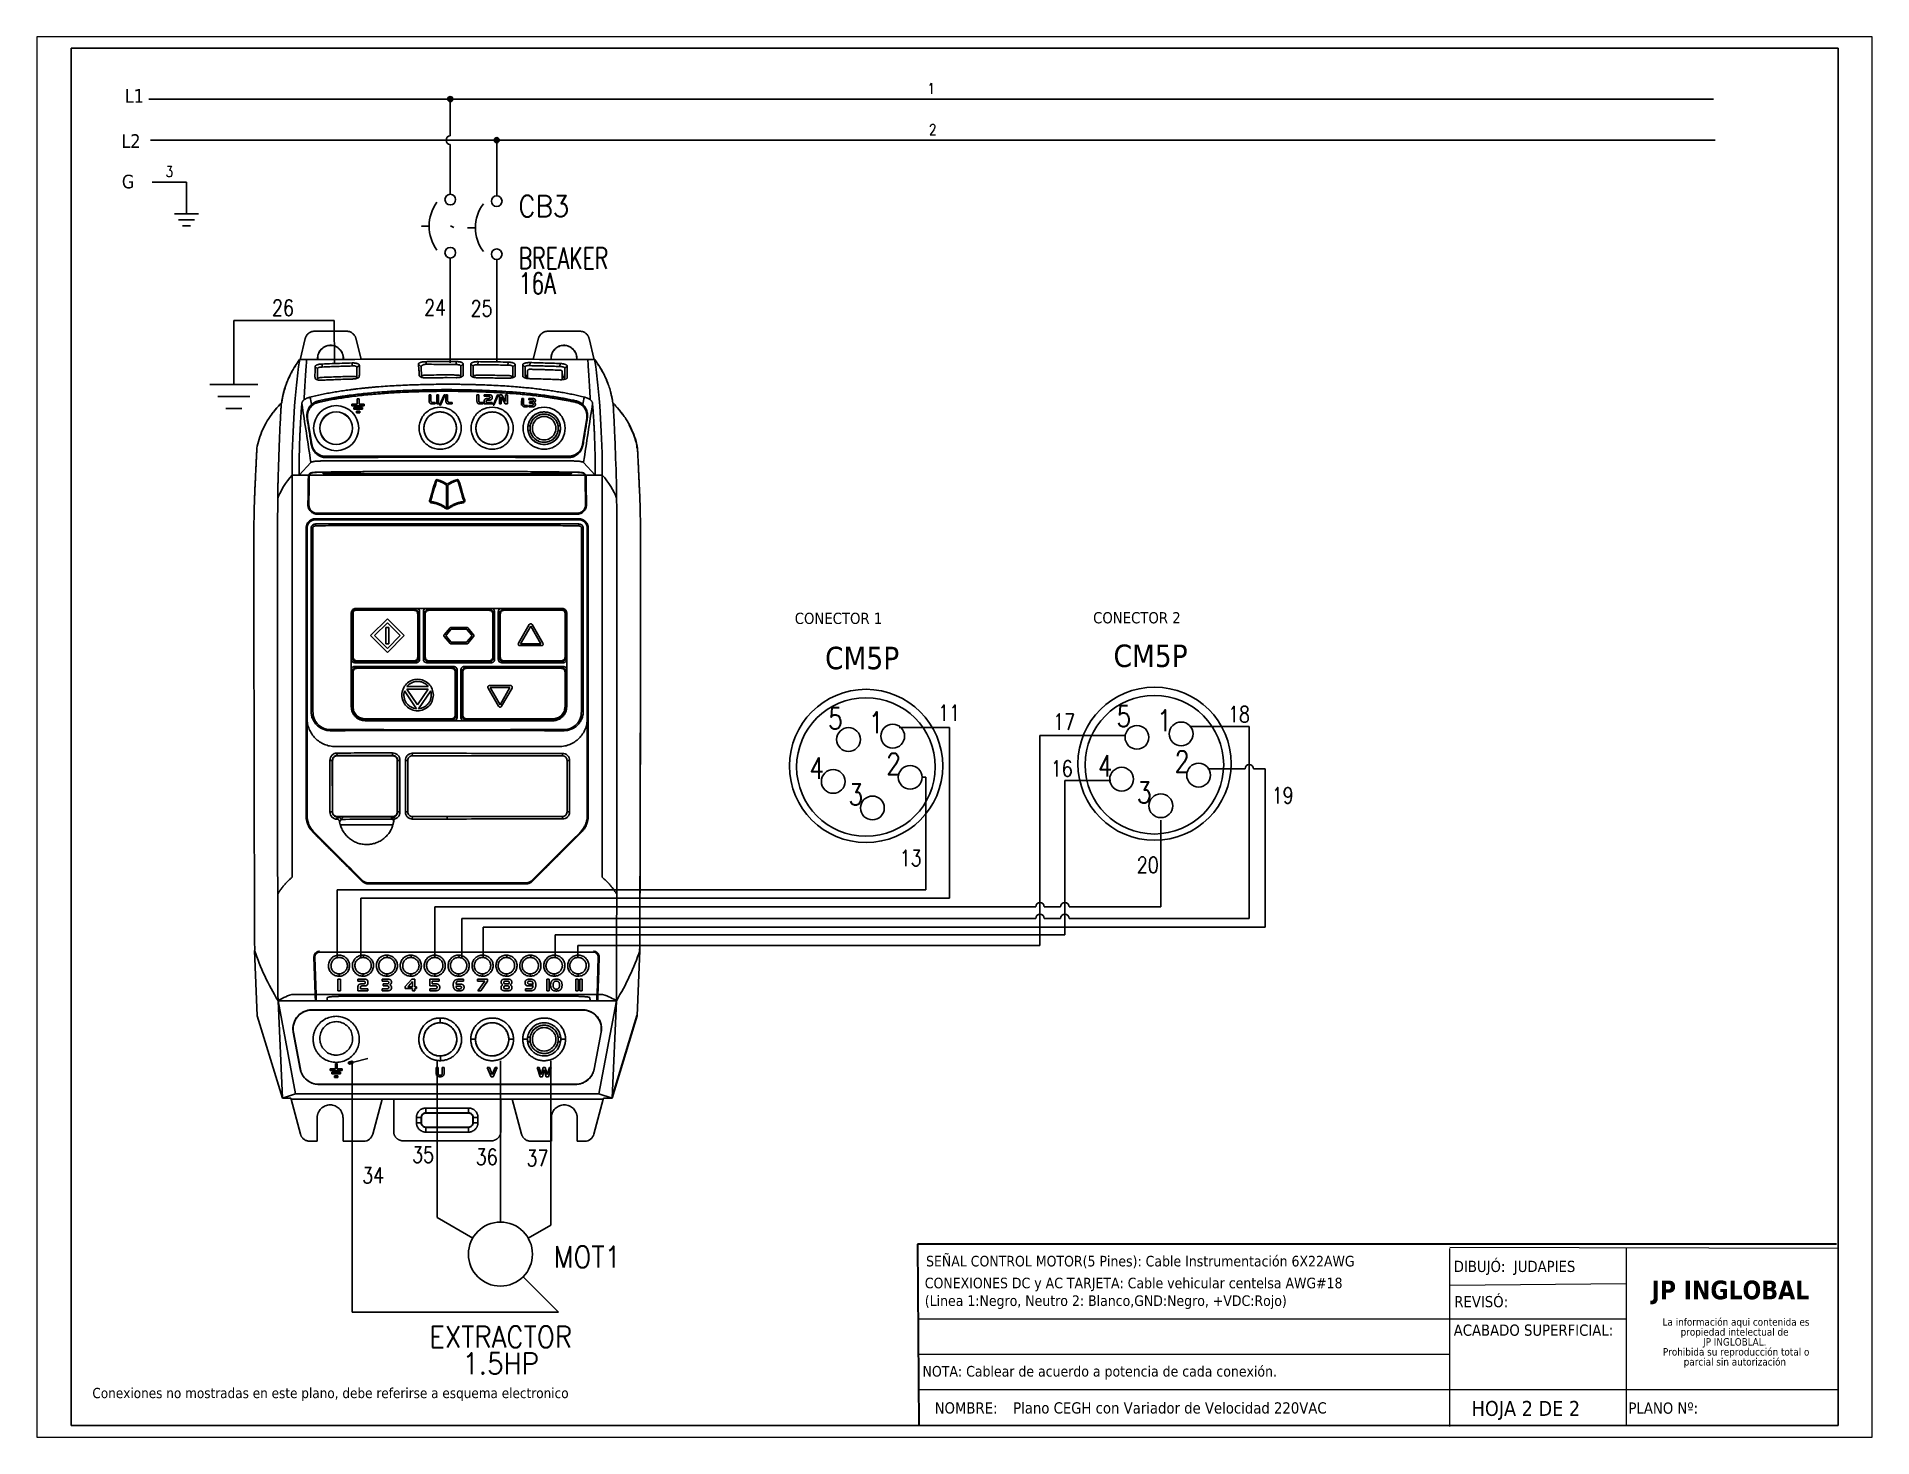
# Paper-space layout 'Layout1' of a CAD drawing. Header units: millimetres. Extents: x 0 to 257, y 0 to 196.
# The model-space entities are those that its viewports show. They can reach past a viewport. Long polylines and large blocks are cut down to what shows.
import ezdxf
from ezdxf.enums import TextEntityAlignment as Align

# ---------------------------------------------------------------- set-up
doc = ezdxf.new("R2010")
doc.units = ezdxf.units.MM
doc.linetypes.add('CENTERX2', pattern=[20.32, 12.7, -2.54, 2.54, -2.54])
doc.linetypes.add('HIDDEN2', pattern=[0.1875, 0.125, -0.0625])
for name, color, linetype in [('BLK_12AWG', 7, 'Continuous'), ('CONTORNO', 179, 'Continuous'), ('DESC', 250, 'Continuous'), ('LINK', 9, 'Continuous'), ('SYMS', 7, 'Continuous'), ('TAGS', 250, 'Continuous'), ('TERMS', 250, 'Continuous'), ('WIREFIXED', 7, 'Continuous'), ('WIRES', 7, 'Continuous')]:
    doc.layers.add(name, color=color, linetype=linetype)
doc.styles.add('SLDTEXTSTYLE0', font='tahoma.ttf')
doc.styles.add('SLDTEXTSTYLE1', font='')
doc.styles.get("Standard").update_dxf_attribs({"font": 'tahoma.ttf'})
doc.styles.add('WD', font='romans.shx')
doc.styles.get('SLDTEXTSTYLE1').set_extended_font_data('Tahoma', bold=True)

psp = doc.layouts.get("Layout1")

msp = doc.modelspace()

# ---------------------------------------------------------------- texts
at = {"attachment_point": 1}
for s, width, insert, char_height in [('L1', 0.37194, (124.136, 121.107), 0.16), ('L2', 0.37194, (124.096, 120.577), 0.16), ('G', 0.37194, (124.102, 120.101), 0.16), ('Conexiones no mostradas en este plano, debe referirse a esquema electronico', 9.45621, (123.756, 105.847), 0.12)]:
    msp.add_mtext_dynamic_manual_height_columns(s, width=width, gutter_width=0.05, heights=[0], dxfattribs=dict(at, insert=insert, char_height=char_height))
at = {"color": 7, "linetype": 'Continuous', "lineweight": 0, "attachment_point": 1, "style": 'SLDTEXTSTYLE0'}
for s, insert, char_height in [('SEÑAL CONTROL MOTOR(5 Pines): Cable Instrumentación 6X22AWG', (133.546, 107.399), 0.1245), ('CONEXIONES DC y AC TARJETA: Cable vehicular centelsa AWG#18 \\P(Linea 1:Negro, Neutro 2: Blanco,GND:Negro, +VDC:Rojo)', (133.531, 107.142), 0.1245), ('REVISÓ:', (139.749, 106.927), 0.1318), ('NOTA: Cablear de acuerdo a potencia de cada conexión.', (133.505, 106.105), 0.1245), ('\\pi-0.39529,l0.52705,t1.0541;NOMBRE:^IPlano CEGH con Variador de Velocidad 220VAC', (133.515, 105.678), 0.13176), ('HOJA 2 DE 2', (139.953, 105.694), 0.17568), ('PLANO Nº:', (141.795, 105.676), 0.1318)]:
    msp.add_mtext(s, dxfattribs=dict(at, insert=insert, char_height=char_height))
at = {"layer": 'CONTORNO', "color": 7, "attachment_point": 1, "style": 'SLDTEXTSTYLE0'}
for s, insert, char_height in [('CONECTOR 1', (132.004, 114.955), 0.1318), ('CONECTOR 2', (135.508, 114.962), 0.1318), ('DIBUJÓ:  JUDAPIES', (139.743, 107.341), 0.13176), ('ACABADO SUPERFICIAL:', (139.742, 106.592), 0.13176)]:
    msp.add_mtext(s, dxfattribs=dict(at, insert=insert, char_height=char_height))
at = {"layer": 'CONTORNO', "insert": (142.067, 107.108), "char_height": 0.2196, "attachment_point": 1, "style": 'SLDTEXTSTYLE1'}
msp.add_mtext('JP INGLOBAL', dxfattribs=at)

# ---------------------------------------------------------------- blocks, each defined once
blk = doc.blocks.new('SW_NOTE_2')
at = {"layer": 'CONTORNO', "color": 0, "char_height": 1.0583, "attachment_point": 2, "style": 'SLDTEXTSTYLE0'}
for s, insert in [('La información aqui contenida es ', (10.29, 1.34)), ('propiedad intelectual de', (10.08, -0.07)), ('JP INGLOBLAL.', (10.1, -1.48)), ('Prohibida su reproducción total o ', (10.3, -2.89)), ('parcial sin autorización', (10.12, -4.3))]:
    blk.add_mtext(s, dxfattribs=dict(at, insert=insert))
blk = doc.blocks.new('VGND2')
for p, q in [((0.09375, 0), (-0.09375, 0)), ((-0.0625, -0.046875), (0.0625, -0.046875)), ((-0.03125, -0.09375), (0.03125, -0.09375))]:
    blk.add_line(p, q)
at = {"style": 'WD', "flags": 1}
blk.add_attdef('X2TERM01', (0, 0), '', height=0.01, dxfattribs=at)
blk = doc.blocks.new('VCB1')
at = {"linetype": 'HIDDEN2'}
blk.add_line((-0.171, 0), (-0.125, 0), dxfattribs=at)
for centre in [(0, 0.156), (0, -0.156)]:
    blk.add_circle(centre, 0.0312)
blk.add_arc((0.109, 0), 0.234, 143.1301, 216.8699)
at = {"style": 'WD'}
for tag, p, width in [('INST', (0.219, 0.388), 0.7), ('LOC', (0.219, 0.219), 0.7), ('TAG1', (0.127, 0.064), 0.9), ('XREF', (0.129, -0.09), 0.7), ('DESC1', (0.129, -0.242), 0.7), ('DESC2', (0.129, -0.389), 0.7)]:
    blk.add_attdef(tag, p, '', height=0.125, dxfattribs=dict(at, width=width))
at = {"linetype": 'Continuous', "style": 'WD'}
for tag, height, flags, p in [('TERM01', 0.125, 8, (-0.055, 0.207)), ('MFG', 0.01, 9, (-0.142, -0.088)), ('CAT', 0.01, 9, (-0.142, -0.073))]:
    blk.add_attdef(tag, text='', height=height, dxfattribs=dict(at, flags=flags)).set_placement(p, align=Align.RIGHT)
at = {"style": 'WD', "width": 0.7}
blk.add_attdef('RATING1', text='', height=0.125, dxfattribs=at).set_placement((-0.188, 0.062), align=Align.RIGHT)
at = {"color": 7, "style": 'WD', "flags": 1}
for tag, p in [('X2TERM01', (0, 0.188)), ('X8TERM02', (0, -0.188))]:
    blk.add_attdef(tag, p, '', height=0.0125, dxfattribs=at)
at = {"color": 7, "style": 'WD'}
for tag, p in [('X4LINK', (-0.25, 0)), ('X1LINK', (0, 0))]:
    blk.add_attdef(tag, p, '', height=0.01, dxfattribs=at)
at = {"linetype": 'Continuous', "style": 'WD', "flags": 9}
blk.add_attdef('ASSYCODE', text='', height=0.01, dxfattribs=at).set_placement((-0.153, -0.106), align=Align.CENTER)
at = {"style": 'WD', "flags": 9}
for tag, p in [('FAMILY', (-0.142, -0.036)), ('CONTACT', (-0.129, -0.129))]:
    blk.add_attdef(tag, text='', height=0.01, dxfattribs=at).set_placement(p, align=Align.RIGHT)
at = {"linetype": 'Continuous', "style": 'WD', "flags": 8}
blk.add_attdef('TERM02', text='', height=0.125, dxfattribs=at).set_placement((-0.041, -0.213), align=Align.TOP_RIGHT)
blk = doc.blocks.new('WDDOT')
for radius in [0.03, 0.0187, 0.00929]:
    blk.add_circle((0, 0), radius)
blk = doc.blocks.new('VMO13')
blk.add_circle((0, 0), 0.188)
at = {"style": 'WD'}
for tag, p, width in [('INST', (0.318, 0.263), 0.7), ('LOC', (0.318, 0.094), 0.7), ('TAG1', (0.312, -0.079), 0.9)]:
    blk.add_attdef(tag, p, '', height=0.125, dxfattribs=dict(at, width=width))
at = {"linetype": 'Continuous', "style": 'WD', "flags": 9}
blk.add_attdef('ASSYCODE', text='', height=0.01, dxfattribs=at).set_placement((0, 0.125), align=Align.CENTER)
at = {"style": 'WD', "flags": 9}
blk.add_attdef('FAMILY', text='', height=0.01, dxfattribs=at).set_placement((-0.005, 0.17), align=Align.CENTER)
at = {"linetype": 'Continuous', "style": 'WD', "flags": 1}
for tag, p in [('MFG', (0, 0.14)), ('CAT', (0, 0.159))]:
    blk.add_attdef(tag, text='', height=0.01, dxfattribs=at).set_placement(p, align=Align.MIDDLE)
at = {"style": 'WD', "flags": 1}
for tag, p in [('X2TERM02', (0, 0.188)), ('X0TERM03', (-0.162, 0.094)), ('X0TERM01', (0.162, 0.094)), ('X0TERM04', (0.133, -0.133))]:
    blk.add_attdef(tag, p, '', height=0.0125, dxfattribs=at)
at = {"style": 'WD'}
for tag, height, width, p in [('RATING1', 0.1, 0.8, (0, 0)), ('DESC1', 0.125, 0.9, (0.001, -0.549)), ('DESC2', 0.125, 0.9, (0.001, -0.706)), ('DESC3', 0.125, 0.9, (0.001, -0.862)), ('RATING3', 0.125, 0.8, (0.001, -1.018)), ('RATING4', 0.125, 0.8, (0.001, -1.174)), ('WDTAGALT', 0.125, 0.7, (0, -1.344))]:
    blk.add_attdef(tag, text='', height=height, dxfattribs=dict(at, width=width)).set_placement(p, align=Align.CENTER)
at = {"style": 'WD', "width": 0.8}
blk.add_attdef('RATING2', text='', height=0.1, dxfattribs=at).set_placement((0, -0.031), align=Align.TOP_CENTER)
blk = doc.blocks.new('HT0002')
blk.add_circle((0, 0), 0.0699)
at = {"style": 'WD'}
for tag, p, width in [('INST', (0.062, 0.42), 0.7), ('LOC', (0.062, 0.25), 0.7), ('DESC1', (0.053, -0.385), 0.8)]:
    blk.add_attdef(tag, p, '', height=0.125, dxfattribs=dict(at, width=width))
at = {"linetype": 'Continuous', "style": 'WD'}
for tag, p, height, width, flags in [('TERM01', (0.062, 0.094), 0.125, 0.8, 8), ('TAGSTRIP', (0.053, -0.229), 0.125, 0.9, 8), ('CAT', (0.213, -0.406), 0.109, 0.8, 1), ('DESC2', (0.053, -0.541), 0.125, 0.8, 8), ('DESC3', (0.053, -0.698), 0.125, 0.8, 8)]:
    blk.add_attdef(tag, p, '', height=height, dxfattribs=dict(at, width=width, flags=flags))
at = {"style": 'WD', "flags": 1}
for tag, p, height in [('X4TERM01', (-0.07, 0), 0.0125), ('X4TERMDESC01', (-0.055, -0.023), 0.025), ('X2TERMDESC01', (-0.006, 0.029), 0.025), ('STRIPSEQ', (0, 0), 0.00125), ('X2TERM01', (0, 0.07), 0.0125), ('X2PIN01', (0.033, 0.084), 0.0125), ('X1TERMDESC01', (0.039, 0.007), 0.025), ('X1TERM01', (0.07, 0), 0.0125), ('X1PIN01', (0.087, 0.016), 0.0125), ('X4PIN01', (-0.114, -0.038), 0.0125), ('LINKTERM', (0, -0.002), 0.00125), ('X8TERM01', (0, -0.07), 0.0125), ('X8TERMDESC01', (0, -0.054), 0.025), ('X8PIN01', (0.026, -0.096), 0.0125)]:
    blk.add_attdef(tag, p, '', height=height, dxfattribs=at)
at = {"linetype": 'Continuous', "style": 'WD', "width": 0.8, "flags": 1}
blk.add_attdef('MFG', text='', height=0.109, dxfattribs=at).set_placement((0.088, -0.406), align=Align.RIGHT)
at = {"style": 'WD', "width": 0.7, "flags": 1}
blk.add_attdef('ASSYCODE', (0.062, -0.281), '', height=0.01, dxfattribs=at)
blk = doc.blocks.new('CM5P')
at = {"layer": 'DESC'}
for centre, radius in [((134.37, 110.84), 0.45), ((134.369, 110.834), 0.407)]:
    blk.add_circle(centre, radius, dxfattribs=at)
at = {"layer": 'SYMS'}
ref = blk.add_blockref('HT0002', (134.267, 110.995), dxfattribs=at)
ref.add_attrib('TERM01', '5', (134.147, 111.056), dxfattribs={"layer": 'TERMS', "linetype": 'Continuous', "height": 0.125, "style": 'WD', "width": 0.8, "flags": 8})
ref = blk.add_blockref('HT0002', (134.526, 111.015), dxfattribs=at)
ref.add_attrib('TERM01', '1', (134.386, 111.032), dxfattribs={"layer": 'TERMS', "linetype": 'Continuous', "height": 0.125, "style": 'WD', "width": 0.8, "flags": 8})
ref = blk.add_blockref('HT0002', (134.629, 110.773), dxfattribs=at)
ref.add_attrib('TERM01', '2', (134.489, 110.79), dxfattribs={"layer": 'TERMS', "linetype": 'Continuous', "height": 0.125, "style": 'WD', "width": 0.8, "flags": 8})
ref = blk.add_blockref('HT0002', (134.177, 110.749), dxfattribs=at)
ref.add_attrib('TERM01', '4', (134.037, 110.765), dxfattribs={"layer": 'TERMS', "linetype": 'Continuous', "height": 0.125, "style": 'WD', "width": 0.8, "flags": 8})
ref = blk.add_blockref('HT0002', (134.407, 110.593), dxfattribs=at)
ref.add_attrib('TERM01', '3', (134.267, 110.609), dxfattribs={"layer": 'TERMS', "linetype": 'Continuous', "height": 0.125, "style": 'WD', "width": 0.8, "flags": 8})
at = {"layer": 'CONTORNO', "color": 7, "insert": (134.129, 111.54), "char_height": 0.1318, "attachment_point": 1, "style": 'SLDTEXTSTYLE0'}
blk.add_mtext('CM5P', dxfattribs=at)
blk = doc.blocks.new('WD_WNH')
at = {"linetype": 'Continuous', "style": 'WD', "width": 0.8}
blk.add_attdef('WIRENO', text='', height=0.125, dxfattribs=at).set_placement((0, 0.062), align=Align.CENTER)
at = {"style": 'WD', "flags": 1}
for tag, p in [('W01USER', (0, 0.078)), ('W02USER', (0, 0.07)), ('W03USER', (0, 0.062)), ('W04USER', (0, 0.055)), ('W05USER', (0, 0.047)), ('W06USER', (0, 0.039)), ('W07USER', (0, 0.031)), ('W08USER', (0, 0.023)), ('W09USER', (0, 0.016)), ('W10USER', (0, 0.008))]:
    blk.add_attdef(tag, text='', height=0.005, dxfattribs=at).set_placement(p, align=Align.CENTER)
blk = doc.blocks.new('WD_WNV')
at = {"linetype": 'Continuous', "style": 'WD', "width": 0.8}
blk.add_attdef('WIRENO', text='', height=0.125, dxfattribs=at).set_placement((-0.05, 0), align=Align.MIDDLE_RIGHT)
at = {"style": 'WD', "flags": 1}
for tag, p in [('W01USER', (-0.062, 0.094)), ('W02USER', (-0.062, 0.086)), ('W03USER', (-0.062, 0.078)), ('W04USER', (-0.062, 0.07)), ('W05USER', (-0.062, 0.062)), ('W06USER', (-0.062, 0.055)), ('W07USER', (-0.062, 0.047)), ('W08USER', (-0.062, 0.039)), ('W09USER', (-0.062, 0.031)), ('W10USER', (-0.062, 0.023))]:
    blk.add_attdef(tag, text='', height=0.005, dxfattribs=at).set_placement(p, align=Align.CENTER)

# ---------------------------------------------------------------- linework, layer by layer
at = {"color": 7, "linetype": 'Continuous'}
for p, q in [((144.256, 121.59), (123.506, 121.59)), ((123.506, 121.59), (123.506, 105.405)), ((144.256, 105.405), (144.256, 121.59)), ((126.195, 117.928), (126.256, 118.178)), ((126.742, 118.262), (126.363, 118.262)), ((126.849, 118.18), (126.914, 117.935)), ((128.996, 118.18), (128.931, 117.935)), ((129.482, 118.262), (129.102, 118.262)), ((129.65, 117.928), (129.589, 118.178)), ((126.401, 117.93), (126.401, 117.946)), ((126.402, 117.93), (126.402, 117.946)), ((126.702, 117.946), (126.702, 117.932)), ((126.703, 117.946), (126.703, 117.932)), ((129.142, 117.932), (129.142, 117.946)), ((129.143, 117.932), (129.143, 117.946)), ((129.443, 117.946), (129.443, 117.93)), ((129.444, 117.946), (129.444, 117.93)), ((126.371, 117.847), (126.398, 117.822)), ((126.399, 117.701), (126.399, 117.692)), ((126.455, 117.842), (126.453, 117.877)), ((126.805, 117.89), (126.807, 117.854)), ((126.863, 117.838), (126.862, 117.717)), ((126.891, 117.865), (126.863, 117.838)), ((127.586, 117.877), (127.618, 117.846)), ((127.618, 117.846), (127.619, 117.73)), ((127.674, 117.904), (127.674, 117.874)), ((128.026, 117.716), (127.922, 117.717)), ((128.027, 117.906), (128.026, 117.871)), ((128.083, 117.852), (128.082, 117.731)), ((128.11, 117.878), (128.083, 117.852)), ((128.2, 117.878), (128.228, 117.851)), ((128.228, 117.851), (128.229, 117.73)), ((128.285, 117.905), (128.284, 117.869)), ((128.637, 117.899), (128.636, 117.864)), ((128.693, 117.845), (128.692, 117.724)), ((128.72, 117.871), (128.693, 117.845)), ((128.81, 117.869), (128.838, 117.842)), ((128.838, 117.744), (128.867, 117.744)), ((128.867, 117.755), (128.867, 117.801)), ((128.867, 117.744), (128.867, 117.755)), ((128.867, 117.729), (128.867, 117.707)), ((128.894, 117.858), (128.895, 117.894)), ((129.249, 117.883), (129.247, 117.848)), ((129.303, 117.715), (129.274, 117.717)), ((129.275, 117.694), (129.274, 117.716)), ((129.275, 117.742), (129.274, 117.789)), ((129.275, 117.742), (129.275, 117.731)), ((129.331, 117.853), (129.304, 117.828)), ((127.709, 117.451), (127.709, 117.516)), ((127.709, 117.516), (127.731, 117.516)), ((127.731, 117.516), (127.731, 117.45)), ((127.799, 117.516), (127.822, 117.516)), ((127.799, 117.408), (127.799, 117.516)), ((127.822, 117.516), (127.822, 117.408)), ((127.834, 117.394), (127.887, 117.517)), ((127.897, 117.517), (127.844, 117.394)), ((127.887, 117.517), (127.897, 117.517)), ((127.906, 117.451), (127.906, 117.516)), ((127.906, 117.516), (127.928, 117.516)), ((127.922, 117.557), (127.922, 117.557)), ((127.928, 117.516), (127.928, 117.45)), ((128.271, 117.451), (128.271, 117.516)), ((128.271, 117.516), (128.293, 117.516)), ((128.293, 117.516), (128.293, 117.45)), ((128.357, 117.498), (128.357, 117.516)), ((128.357, 117.516), (128.418, 117.516)), ((128.408, 117.498), (128.357, 117.498)), ((128.408, 117.498), (128.409, 117.498)), ((128.409, 117.498), (128.411, 117.498)), ((128.411, 117.498), (128.412, 117.497)), ((128.412, 117.497), (128.413, 117.497)), ((128.413, 117.497), (128.414, 117.497)), ((128.414, 117.497), (128.415, 117.497)), ((128.415, 117.497), (128.416, 117.497)), ((128.416, 117.497), (128.417, 117.497)), ((128.417, 117.497), (128.418, 117.496)), ((128.418, 117.516), (128.42, 117.516)), ((128.418, 117.496), (128.419, 117.496)), ((128.419, 117.496), (128.42, 117.496)), ((128.419, 117.496), (128.419, 117.496)), ((128.42, 117.516), (128.422, 117.516)), ((128.42, 117.496), (128.421, 117.495)), ((128.421, 117.495), (128.422, 117.494)), ((128.421, 117.495), (128.421, 117.495)), ((128.422, 117.516), (128.424, 117.516)), ((128.422, 117.494), (128.423, 117.494)), ((128.423, 117.494), (128.423, 117.493)), ((128.423, 117.494), (128.423, 117.494)), ((128.423, 117.493), (128.424, 117.493)), ((128.424, 117.516), (128.426, 117.515)), ((128.424, 117.493), (128.424, 117.492)), ((128.424, 117.492), (128.425, 117.492)), ((128.425, 117.492), (128.425, 117.491)), ((128.425, 117.491), (128.425, 117.49)), ((128.425, 117.491), (128.425, 117.491)), ((128.425, 117.49), (128.426, 117.489)), ((128.426, 117.479), (128.425, 117.479)), ((128.426, 117.515), (128.427, 117.515)), ((128.426, 117.489), (128.426, 117.488)), ((128.426, 117.489), (128.426, 117.489)), ((128.426, 117.488), (128.426, 117.487)), ((128.426, 117.487), (128.426, 117.486)), ((128.426, 117.486), (128.426, 117.485)), ((128.426, 117.486), (128.426, 117.486)), ((128.426, 117.485), (128.426, 117.484)), ((128.426, 117.484), (128.426, 117.483)), ((128.426, 117.483), (128.426, 117.482)), ((128.426, 117.483), (128.426, 117.483)), ((128.426, 117.482), (128.426, 117.481)), ((128.426, 117.481), (128.426, 117.481)), ((128.426, 117.481), (128.426, 117.48)), ((128.426, 117.48), (128.426, 117.479)), ((128.427, 117.515), (128.429, 117.515)), ((128.429, 117.515), (128.43, 117.515)), ((128.43, 117.515), (128.432, 117.514)), ((128.432, 117.514), (128.433, 117.514)), ((128.433, 117.514), (128.435, 117.513)), ((128.435, 117.513), (128.436, 117.513)), ((128.436, 117.513), (128.437, 117.512)), ((128.437, 117.512), (128.439, 117.511)), ((128.439, 117.511), (128.44, 117.511)), ((128.44, 117.511), (128.441, 117.51)), ((128.441, 117.51), (128.442, 117.509)), ((128.442, 117.509), (128.443, 117.508)), ((128.443, 117.508), (128.444, 117.507)), ((128.444, 117.507), (128.445, 117.506)), ((128.445, 117.506), (128.446, 117.505)), ((128.446, 117.505), (128.447, 117.503)), ((128.447, 117.503), (128.448, 117.502)), ((128.448, 117.502), (128.448, 117.501)), ((128.448, 117.501), (128.449, 117.499)), ((128.449, 117.499), (128.449, 117.498)), ((128.449, 117.498), (128.45, 117.496)), ((128.45, 117.496), (128.45, 117.495)), ((128.45, 117.495), (128.45, 117.493)), ((128.45, 117.493), (128.451, 117.491)), ((128.451, 117.491), (128.451, 117.489)), ((128.451, 117.489), (128.451, 117.487)), ((128.451, 117.487), (128.451, 117.486)), ((128.451, 117.486), (128.451, 117.484)), ((128.451, 117.484), (128.451, 117.482)), ((128.451, 117.482), (128.451, 117.48)), ((128.451, 117.48), (128.451, 117.478)), ((128.462, 117.394), (128.514, 117.517)), ((128.525, 117.517), (128.472, 117.394)), ((128.514, 117.517), (128.525, 117.517)), ((128.536, 117.408), (128.536, 117.516)), ((128.536, 117.516), (128.564, 117.516)), ((128.558, 117.49), (128.604, 117.408)), ((128.558, 117.408), (128.558, 117.49)), ((128.564, 117.516), (128.609, 117.438)), ((128.609, 117.438), (128.609, 117.516)), ((128.609, 117.516), (128.63, 117.516)), ((128.63, 117.516), (128.63, 117.408)), ((126.411, 117.426), (126.41, 117.429)), ((126.804, 117.406), (126.804, 117.386)), ((126.866, 117.406), (126.804, 117.406)), ((126.804, 117.386), (126.949, 117.386)), ((126.825, 117.365), (126.825, 117.345)), ((126.928, 117.365), (126.825, 117.365)), ((126.825, 117.345), (126.928, 117.345)), ((126.856, 117.324), (126.897, 117.324)), ((126.856, 117.303), (126.856, 117.324)), ((126.897, 117.303), (126.856, 117.303)), ((126.866, 117.468), (126.866, 117.406)), ((126.887, 117.468), (126.866, 117.468)), ((126.887, 117.406), (126.887, 117.468)), ((126.949, 117.406), (126.887, 117.406)), ((126.897, 117.324), (126.897, 117.303)), ((126.928, 117.345), (126.928, 117.365)), ((126.949, 117.386), (126.949, 117.406)), ((127.709, 117.449), (127.709, 117.451)), ((127.71, 117.446), (127.709, 117.449)), ((127.71, 117.443), (127.71, 117.446)), ((127.71, 117.441), (127.71, 117.443)), ((127.71, 117.438), (127.71, 117.441)), ((127.711, 117.436), (127.71, 117.438)), ((127.711, 117.434), (127.711, 117.436)), ((127.712, 117.432), (127.711, 117.434)), ((127.712, 117.43), (127.712, 117.432)), ((127.713, 117.428), (127.712, 117.43)), ((127.714, 117.426), (127.713, 117.428)), ((127.714, 117.424), (127.714, 117.426)), ((127.715, 117.423), (127.714, 117.424)), ((127.716, 117.421), (127.715, 117.423)), ((127.717, 117.42), (127.716, 117.421)), ((127.718, 117.419), (127.717, 117.42)), ((127.719, 117.417), (127.718, 117.419)), ((127.721, 117.416), (127.719, 117.417)), ((127.722, 117.415), (127.721, 117.416)), ((127.724, 117.414), (127.722, 117.415)), ((127.726, 117.413), (127.724, 117.414)), ((127.727, 117.412), (127.726, 117.413)), ((127.729, 117.411), (127.727, 117.412)), ((127.731, 117.41), (127.729, 117.411)), ((127.731, 117.45), (127.731, 117.449)), ((127.731, 117.449), (127.731, 117.447)), ((127.731, 117.447), (127.731, 117.446)), ((127.731, 117.446), (127.731, 117.445)), ((127.731, 117.445), (127.732, 117.444)), ((127.733, 117.41), (127.731, 117.41)), ((127.732, 117.444), (127.732, 117.442)), ((127.732, 117.442), (127.732, 117.441)), ((127.732, 117.441), (127.732, 117.44)), ((127.732, 117.44), (127.732, 117.439)), ((127.732, 117.439), (127.733, 117.438)), ((127.733, 117.438), (127.733, 117.437)), ((127.733, 117.437), (127.733, 117.436)), ((127.733, 117.436), (127.734, 117.435)), ((127.735, 117.409), (127.733, 117.41)), ((127.734, 117.435), (127.734, 117.435)), ((127.734, 117.435), (127.734, 117.434)), ((127.734, 117.434), (127.735, 117.433)), ((127.735, 117.433), (127.736, 117.432)), ((127.738, 117.409), (127.735, 117.409)), ((127.736, 117.432), (127.736, 117.431)), ((127.736, 117.431), (127.737, 117.43)), ((127.737, 117.43), (127.738, 117.43)), ((127.738, 117.43), (127.739, 117.429)), ((127.74, 117.408), (127.738, 117.409)), ((127.739, 117.429), (127.74, 117.428)), ((127.74, 117.428), (127.742, 117.428)), ((127.743, 117.408), (127.74, 117.408)), ((127.742, 117.428), (127.743, 117.427)), ((127.743, 117.427), (127.744, 117.427)), ((127.745, 117.408), (127.743, 117.408)), ((127.744, 117.427), (127.746, 117.426)), ((127.748, 117.408), (127.745, 117.408)), ((127.746, 117.426), (127.747, 117.426)), ((127.747, 117.426), (127.749, 117.425)), ((127.751, 117.408), (127.748, 117.408)), ((127.749, 117.425), (127.751, 117.425)), ((127.751, 117.425), (127.752, 117.425)), ((127.783, 117.408), (127.751, 117.408)), ((127.752, 117.425), (127.754, 117.425)), ((127.754, 117.425), (127.756, 117.425)), ((127.756, 117.425), (127.783, 117.425)), ((127.783, 117.425), (127.783, 117.408)), ((127.822, 117.408), (127.799, 117.408)), ((127.844, 117.394), (127.834, 117.394)), ((127.906, 117.449), (127.906, 117.451)), ((127.906, 117.446), (127.906, 117.449)), ((127.906, 117.443), (127.906, 117.446)), ((127.907, 117.441), (127.906, 117.443)), ((127.907, 117.438), (127.907, 117.441)), ((127.907, 117.436), (127.907, 117.438)), ((127.908, 117.434), (127.907, 117.436)), ((127.908, 117.432), (127.908, 117.434)), ((127.909, 117.43), (127.908, 117.432)), ((127.909, 117.428), (127.909, 117.43)), ((127.91, 117.426), (127.909, 117.428)), ((127.911, 117.424), (127.91, 117.426)), ((127.912, 117.423), (127.911, 117.424)), ((127.913, 117.421), (127.912, 117.423)), ((127.917, 117.418), (127.912, 117.418)), ((127.914, 117.42), (127.913, 117.421)), ((127.915, 117.419), (127.914, 117.42)), ((127.916, 117.417), (127.915, 117.419)), ((127.917, 117.416), (127.916, 117.417)), ((127.919, 117.415), (127.917, 117.416)), ((127.921, 117.414), (127.919, 117.415)), ((127.922, 117.413), (127.921, 117.414)), ((127.924, 117.412), (127.922, 117.413)), ((127.926, 117.411), (127.924, 117.412)), ((127.928, 117.41), (127.926, 117.411)), ((127.928, 117.45), (127.928, 117.449)), ((127.928, 117.449), (127.928, 117.447)), ((127.928, 117.447), (127.928, 117.446)), ((127.928, 117.446), (127.928, 117.445)), ((127.928, 117.445), (127.928, 117.444)), ((127.928, 117.444), (127.928, 117.442)), ((127.928, 117.442), (127.929, 117.441)), ((127.93, 117.41), (127.928, 117.41)), ((127.929, 117.441), (127.929, 117.44)), ((127.929, 117.44), (127.929, 117.439)), ((127.929, 117.439), (127.929, 117.438)), ((127.929, 117.438), (127.93, 117.437)), ((127.93, 117.437), (127.93, 117.436)), ((127.93, 117.436), (127.93, 117.435)), ((127.93, 117.435), (127.931, 117.435)), ((127.932, 117.409), (127.93, 117.41)), ((127.931, 117.435), (127.931, 117.434)), ((127.931, 117.434), (127.931, 117.433)), ((127.931, 117.433), (127.932, 117.432)), ((127.932, 117.432), (127.933, 117.431)), ((127.934, 117.409), (127.932, 117.409)), ((127.933, 117.431), (127.934, 117.43)), ((127.934, 117.43), (127.935, 117.43)), ((127.937, 117.408), (127.934, 117.409)), ((127.935, 117.43), (127.936, 117.429)), ((127.936, 117.429), (127.937, 117.428)), ((127.937, 117.428), (127.938, 117.428)), ((127.939, 117.408), (127.937, 117.408)), ((127.938, 117.428), (127.94, 117.427)), ((127.942, 117.408), (127.939, 117.408)), ((127.94, 117.427), (127.941, 117.427)), ((127.941, 117.427), (127.942, 117.426)), ((127.942, 117.426), (127.944, 117.426)), ((127.945, 117.408), (127.942, 117.408)), ((127.944, 117.426), (127.946, 117.425)), ((127.947, 117.408), (127.945, 117.408)), ((127.946, 117.425), (127.947, 117.425)), ((127.947, 117.425), (127.949, 117.425)), ((127.979, 117.408), (127.947, 117.408)), ((127.949, 117.425), (127.951, 117.425)), ((127.951, 117.425), (127.953, 117.425)), ((127.953, 117.425), (127.979, 117.425)), ((127.979, 117.425), (127.979, 117.408)), ((128.271, 117.449), (128.271, 117.451)), ((128.271, 117.446), (128.271, 117.449)), ((128.271, 117.443), (128.271, 117.446)), ((128.272, 117.441), (128.271, 117.443)), ((128.272, 117.438), (128.272, 117.441)), ((128.272, 117.436), (128.272, 117.438)), ((128.273, 117.434), (128.272, 117.436)), ((128.273, 117.432), (128.273, 117.434)), ((128.274, 117.43), (128.273, 117.432)), ((128.274, 117.428), (128.274, 117.43)), ((128.275, 117.426), (128.274, 117.428)), ((128.276, 117.424), (128.275, 117.426)), ((128.277, 117.423), (128.276, 117.424)), ((128.278, 117.421), (128.277, 117.423)), ((128.279, 117.42), (128.278, 117.421)), ((128.28, 117.419), (128.279, 117.42)), ((128.281, 117.417), (128.28, 117.419)), ((128.282, 117.416), (128.281, 117.417)), ((128.284, 117.415), (128.282, 117.416)), ((128.285, 117.414), (128.284, 117.415)), ((128.287, 117.413), (128.285, 117.414)), ((128.289, 117.412), (128.287, 117.413)), ((128.291, 117.411), (128.289, 117.412)), ((128.293, 117.41), (128.291, 117.411)), ((128.293, 117.45), (128.293, 117.449)), ((128.293, 117.449), (128.293, 117.447)), ((128.293, 117.447), (128.293, 117.446)), ((128.293, 117.446), (128.293, 117.445)), ((128.293, 117.445), (128.293, 117.444)), ((128.293, 117.444), (128.293, 117.442)), ((128.293, 117.442), (128.294, 117.441)), ((128.295, 117.41), (128.293, 117.41)), ((128.294, 117.441), (128.294, 117.44)), ((128.294, 117.44), (128.294, 117.439)), ((128.294, 117.439), (128.294, 117.438)), ((128.294, 117.438), (128.295, 117.437)), ((128.295, 117.437), (128.295, 117.436)), ((128.295, 117.436), (128.295, 117.435)), ((128.295, 117.435), (128.296, 117.435)), ((128.297, 117.409), (128.295, 117.41)), ((128.296, 117.435), (128.296, 117.434)), ((128.296, 117.434), (128.296, 117.433)), ((128.296, 117.433), (128.297, 117.432)), ((128.297, 117.432), (128.298, 117.431)), ((128.299, 117.409), (128.297, 117.409)), ((128.298, 117.431), (128.299, 117.43)), ((128.299, 117.43), (128.3, 117.43)), ((128.302, 117.408), (128.299, 117.409)), ((128.3, 117.43), (128.301, 117.429)), ((128.301, 117.429), (128.302, 117.428)), ((128.302, 117.428), (128.303, 117.428)), ((128.304, 117.408), (128.302, 117.408)), ((128.303, 117.428), (128.305, 117.427)), ((128.307, 117.408), (128.304, 117.408)), ((128.305, 117.427), (128.306, 117.427)), ((128.306, 117.427), (128.307, 117.426)), ((128.307, 117.426), (128.309, 117.426)), ((128.309, 117.408), (128.307, 117.408)), ((128.309, 117.426), (128.31, 117.425)), ((128.312, 117.408), (128.309, 117.408)), ((128.31, 117.425), (128.312, 117.425)), ((128.312, 117.425), (128.314, 117.425)), ((128.344, 117.408), (128.312, 117.408)), ((128.314, 117.425), (128.316, 117.425)), ((128.316, 117.425), (128.318, 117.425)), ((128.318, 117.425), (128.344, 117.425)), ((128.344, 117.425), (128.344, 117.408)), ((128.358, 117.45), (128.357, 117.448)), ((128.357, 117.448), (128.357, 117.446)), ((128.357, 117.446), (128.357, 117.444)), ((128.357, 117.444), (128.357, 117.442)), ((128.357, 117.442), (128.357, 117.44)), ((128.357, 117.44), (128.357, 117.408)), ((128.451, 117.408), (128.357, 117.408)), ((128.359, 117.454), (128.358, 117.453)), ((128.358, 117.453), (128.358, 117.451)), ((128.358, 117.451), (128.358, 117.45)), ((128.36, 117.457), (128.359, 117.456)), ((128.359, 117.456), (128.359, 117.454)), ((128.361, 117.459), (128.36, 117.457)), ((128.362, 117.461), (128.361, 117.46)), ((128.361, 117.46), (128.361, 117.459)), ((128.363, 117.462), (128.362, 117.461)), ((128.364, 117.463), (128.363, 117.462)), ((128.365, 117.464), (128.364, 117.463)), ((128.366, 117.465), (128.365, 117.464)), ((128.367, 117.466), (128.366, 117.465)), ((128.369, 117.467), (128.367, 117.466)), ((128.37, 117.467), (128.369, 117.467)), ((128.372, 117.468), (128.37, 117.467)), ((128.373, 117.469), (128.372, 117.468)), ((128.375, 117.469), (128.373, 117.469)), ((128.377, 117.47), (128.375, 117.469)), ((128.379, 117.47), (128.377, 117.47)), ((128.381, 117.471), (128.379, 117.47)), ((128.383, 117.471), (128.381, 117.471)), ((128.382, 117.443), (128.381, 117.442)), ((128.381, 117.442), (128.381, 117.441)), ((128.381, 117.441), (128.381, 117.44)), ((128.381, 117.44), (128.381, 117.438)), ((128.381, 117.438), (128.381, 117.437)), ((128.381, 117.437), (128.381, 117.436)), ((128.381, 117.436), (128.381, 117.434)), ((128.381, 117.434), (128.381, 117.433)), ((128.381, 117.433), (128.381, 117.426)), ((128.381, 117.426), (128.451, 117.426)), ((128.383, 117.446), (128.382, 117.445)), ((128.382, 117.445), (128.382, 117.444)), ((128.382, 117.444), (128.382, 117.443)), ((128.385, 117.471), (128.383, 117.471)), ((128.384, 117.448), (128.383, 117.447)), ((128.383, 117.447), (128.383, 117.447)), ((128.383, 117.447), (128.383, 117.446)), ((128.385, 117.449), (128.384, 117.449)), ((128.384, 117.449), (128.384, 117.448)), ((128.388, 117.472), (128.385, 117.471)), ((128.386, 117.45), (128.385, 117.449)), ((128.387, 117.45), (128.386, 117.45)), ((128.386, 117.45), (128.386, 117.45)), ((128.388, 117.451), (128.387, 117.451)), ((128.387, 117.451), (128.387, 117.45)), ((128.39, 117.472), (128.388, 117.472)), ((128.389, 117.451), (128.388, 117.451)), ((128.39, 117.452), (128.389, 117.451)), ((128.393, 117.472), (128.39, 117.472)), ((128.391, 117.452), (128.39, 117.452)), ((128.392, 117.452), (128.391, 117.452)), ((128.391, 117.452), (128.391, 117.452)), ((128.393, 117.453), (128.392, 117.452)), ((128.395, 117.472), (128.393, 117.472)), ((128.394, 117.453), (128.393, 117.453)), ((128.395, 117.453), (128.394, 117.453)), ((128.414, 117.472), (128.395, 117.472)), ((128.396, 117.453), (128.395, 117.453)), ((128.397, 117.453), (128.396, 117.453)), ((128.399, 117.453), (128.397, 117.453)), ((128.419, 117.453), (128.399, 117.453)), ((128.415, 117.472), (128.414, 117.472)), ((128.414, 117.472), (128.414, 117.472)), ((128.416, 117.472), (128.415, 117.472)), ((128.416, 117.472), (128.416, 117.472)), ((128.417, 117.472), (128.416, 117.472)), ((128.417, 117.472), (128.417, 117.472)), ((128.418, 117.472), (128.417, 117.472)), ((128.419, 117.473), (128.418, 117.472)), ((128.419, 117.473), (128.419, 117.473)), ((128.42, 117.473), (128.419, 117.473)), ((128.421, 117.453), (128.419, 117.453)), ((128.421, 117.474), (128.42, 117.473)), ((128.42, 117.473), (128.42, 117.473)), ((128.421, 117.474), (128.421, 117.474)), ((128.422, 117.474), (128.421, 117.474)), ((128.423, 117.453), (128.421, 117.453)), ((128.422, 117.475), (128.422, 117.474)), ((128.423, 117.475), (128.422, 117.475)), ((128.423, 117.476), (128.423, 117.475)), ((128.423, 117.476), (128.423, 117.476)), ((128.424, 117.476), (128.423, 117.476)), ((128.425, 117.453), (128.423, 117.453)), ((128.424, 117.477), (128.424, 117.476)), ((128.425, 117.477), (128.424, 117.477)), ((128.425, 117.479), (128.425, 117.478)), ((128.425, 117.478), (128.425, 117.478)), ((128.425, 117.478), (128.425, 117.477)), ((128.427, 117.453), (128.425, 117.453)), ((128.429, 117.454), (128.427, 117.453)), ((128.43, 117.454), (128.429, 117.454)), ((128.432, 117.455), (128.43, 117.454)), ((128.434, 117.455), (128.432, 117.455)), ((128.435, 117.456), (128.434, 117.455)), ((128.437, 117.456), (128.435, 117.456)), ((128.438, 117.457), (128.437, 117.456)), ((128.439, 117.458), (128.438, 117.457)), ((128.44, 117.459), (128.439, 117.458)), ((128.442, 117.46), (128.44, 117.459)), ((128.443, 117.461), (128.442, 117.46)), ((128.444, 117.462), (128.443, 117.461)), ((128.445, 117.463), (128.444, 117.462)), ((128.446, 117.465), (128.445, 117.464)), ((128.445, 117.464), (128.445, 117.463)), ((128.447, 117.466), (128.446, 117.465)), ((128.448, 117.468), (128.447, 117.466)), ((128.449, 117.47), (128.448, 117.469)), ((128.448, 117.469), (128.448, 117.468)), ((128.45, 117.473), (128.449, 117.472)), ((128.449, 117.472), (128.449, 117.47)), ((128.451, 117.478), (128.45, 117.476)), ((128.45, 117.476), (128.45, 117.475)), ((128.45, 117.475), (128.45, 117.473)), ((128.451, 117.426), (128.451, 117.408)), ((128.462, 117.394), (128.472, 117.394)), ((128.536, 117.408), (128.558, 117.408)), ((128.604, 117.408), (128.63, 117.408)), ((128.797, 117.394), (128.796, 117.443)), ((128.799, 117.414), (128.799, 117.472)), ((128.799, 117.472), (128.819, 117.472)), ((128.799, 117.412), (128.799, 117.414)), ((128.799, 117.409), (128.799, 117.412)), ((128.799, 117.407), (128.799, 117.409)), ((128.8, 117.405), (128.799, 117.407)), ((128.8, 117.403), (128.8, 117.405)), ((128.8, 117.401), (128.8, 117.403)), ((128.801, 117.399), (128.8, 117.401)), ((128.801, 117.397), (128.801, 117.399)), ((128.802, 117.395), (128.801, 117.397)), ((128.802, 117.393), (128.802, 117.395)), ((128.803, 117.392), (128.802, 117.393)), ((128.804, 117.39), (128.803, 117.392)), ((128.804, 117.389), (128.804, 117.39)), ((128.805, 117.387), (128.804, 117.389)), ((128.806, 117.386), (128.805, 117.387)), ((128.807, 117.385), (128.806, 117.386)), ((128.808, 117.384), (128.807, 117.385)), ((128.809, 117.382), (128.808, 117.384)), ((128.811, 117.381), (128.809, 117.382)), ((128.812, 117.38), (128.811, 117.381)), ((128.814, 117.379), (128.812, 117.38)), ((128.815, 117.379), (128.814, 117.379)), ((128.817, 117.378), (128.815, 117.379)), ((128.819, 117.377), (128.817, 117.378)), ((128.819, 117.472), (128.819, 117.413)), ((128.819, 117.413), (128.819, 117.412)), ((128.819, 117.412), (128.819, 117.411)), ((128.819, 117.411), (128.819, 117.409)), ((128.819, 117.409), (128.819, 117.408)), ((128.819, 117.408), (128.819, 117.407)), ((128.819, 117.407), (128.819, 117.406)), ((128.819, 117.406), (128.819, 117.405)), ((128.819, 117.405), (128.82, 117.404)), ((128.821, 117.377), (128.819, 117.377)), ((128.82, 117.404), (128.82, 117.403)), ((128.82, 117.403), (128.82, 117.402)), ((128.82, 117.402), (128.82, 117.401)), ((128.82, 117.401), (128.821, 117.401)), ((128.821, 117.401), (128.821, 117.4)), ((128.821, 117.4), (128.821, 117.399)), ((128.821, 117.399), (128.822, 117.398)), ((128.823, 117.376), (128.821, 117.377)), ((128.822, 117.398), (128.822, 117.398)), ((128.822, 117.398), (128.823, 117.397)), ((128.823, 117.397), (128.823, 117.396)), ((128.823, 117.396), (128.824, 117.395)), ((128.825, 117.376), (128.823, 117.376)), ((128.824, 117.395), (128.825, 117.395)), ((128.825, 117.395), (128.826, 117.394)), ((128.827, 117.375), (128.825, 117.376)), ((128.826, 117.394), (128.827, 117.393)), ((128.827, 117.393), (128.828, 117.393)), ((128.829, 117.375), (128.827, 117.375)), ((128.828, 117.393), (128.829, 117.392)), ((128.829, 117.392), (128.831, 117.392)), ((128.831, 117.375), (128.829, 117.375)), ((128.831, 117.392), (128.832, 117.391)), ((128.834, 117.375), (128.831, 117.375)), ((128.832, 117.391), (128.833, 117.391)), ((128.833, 117.391), (128.835, 117.391)), ((128.836, 117.375), (128.834, 117.375)), ((128.835, 117.391), (128.836, 117.391)), ((128.836, 117.391), (128.838, 117.391)), ((128.865, 117.375), (128.836, 117.375)), ((128.838, 117.391), (128.839, 117.39)), ((128.839, 117.39), (128.841, 117.39)), ((128.841, 117.39), (128.865, 117.39)), ((128.865, 117.39), (128.865, 117.375)), ((128.88, 117.456), (128.88, 117.472)), ((128.88, 117.472), (128.927, 117.472)), ((128.919, 117.456), (128.88, 117.456)), ((128.88, 117.375), (128.88, 117.391)), ((128.88, 117.391), (128.92, 117.391)), ((128.929, 117.375), (128.88, 117.375)), ((128.888, 117.416), (128.888, 117.432)), ((128.888, 117.432), (128.919, 117.432)), ((128.92, 117.416), (128.888, 117.416)), ((128.921, 117.456), (128.919, 117.456)), ((128.919, 117.432), (128.92, 117.432)), ((128.92, 117.432), (128.921, 117.432)), ((128.921, 117.416), (128.92, 117.416)), ((128.92, 117.391), (128.921, 117.391)), ((128.923, 117.456), (128.921, 117.456)), ((128.921, 117.432), (128.922, 117.432)), ((128.922, 117.416), (128.921, 117.416)), ((128.921, 117.391), (128.922, 117.391)), ((128.922, 117.432), (128.923, 117.432)), ((128.923, 117.415), (128.922, 117.416)), ((128.922, 117.391), (128.923, 117.391)), ((128.925, 117.456), (128.923, 117.456)), ((128.923, 117.432), (128.924, 117.432)), ((128.924, 117.415), (128.923, 117.415)), ((128.923, 117.415), (128.923, 117.415)), ((128.923, 117.391), (128.924, 117.391)), ((128.924, 117.432), (128.925, 117.432)), ((128.925, 117.415), (128.924, 117.415)), ((128.924, 117.391), (128.924, 117.391)), ((128.924, 117.391), (128.925, 117.391)), ((128.927, 117.455), (128.925, 117.456)), ((128.925, 117.432), (128.926, 117.432)), ((128.926, 117.415), (128.925, 117.415)), ((128.925, 117.391), (128.926, 117.392)), ((128.926, 117.432), (128.927, 117.433)), ((128.926, 117.432), (128.926, 117.432)), ((128.927, 117.415), (128.926, 117.415)), ((128.926, 117.392), (128.927, 117.392)), ((128.927, 117.472), (128.929, 117.472)), ((128.928, 117.455), (128.927, 117.455)), ((128.927, 117.433), (128.928, 117.433)), ((128.928, 117.414), (128.927, 117.415)), ((128.927, 117.415), (128.927, 117.415)), ((128.927, 117.392), (128.928, 117.392)), ((128.929, 117.454), (128.928, 117.455)), ((128.928, 117.433), (128.928, 117.433)), ((128.928, 117.433), (128.929, 117.433)), ((128.929, 117.414), (128.928, 117.414)), ((128.928, 117.392), (128.928, 117.392)), ((128.928, 117.392), (128.929, 117.392)), ((128.929, 117.472), (128.931, 117.472)), ((128.93, 117.454), (128.929, 117.454)), ((128.929, 117.433), (128.93, 117.433)), ((128.93, 117.414), (128.929, 117.414)), ((128.929, 117.414), (128.929, 117.414)), ((128.929, 117.392), (128.93, 117.393)), ((128.93, 117.375), (128.929, 117.375)), ((128.932, 117.453), (128.93, 117.454)), ((128.93, 117.433), (128.93, 117.434)), ((128.93, 117.434), (128.931, 117.434)), ((128.931, 117.413), (128.93, 117.414)), ((128.93, 117.393), (128.93, 117.393)), ((128.93, 117.393), (128.931, 117.393)), ((128.932, 117.375), (128.93, 117.375)), ((128.931, 117.472), (128.933, 117.472)), ((128.931, 117.434), (128.932, 117.435)), ((128.931, 117.434), (128.931, 117.434)), ((128.932, 117.413), (128.931, 117.413)), ((128.931, 117.413), (128.931, 117.413)), ((128.931, 117.393), (128.932, 117.394)), ((128.931, 117.393), (128.931, 117.393)), ((128.933, 117.452), (128.932, 117.453)), ((128.932, 117.435), (128.933, 117.436)), ((128.932, 117.435), (128.932, 117.435)), ((128.932, 117.412), (128.932, 117.413)), ((128.933, 117.412), (128.932, 117.412)), ((128.932, 117.394), (128.933, 117.395)), ((128.932, 117.394), (128.932, 117.394)), ((128.933, 117.375), (128.932, 117.375)), ((128.933, 117.472), (128.935, 117.472)), ((128.933, 117.451), (128.933, 117.452)), ((128.934, 117.45), (128.933, 117.451)), ((128.933, 117.436), (128.933, 117.437)), ((128.933, 117.437), (128.934, 117.437)), ((128.933, 117.436), (128.933, 117.436)), ((128.933, 117.411), (128.933, 117.412)), ((128.934, 117.411), (128.933, 117.411)), ((128.933, 117.395), (128.933, 117.395)), ((128.933, 117.395), (128.934, 117.395)), ((128.935, 117.375), (128.933, 117.375)), ((128.935, 117.449), (128.934, 117.45)), ((128.934, 117.438), (128.935, 117.439)), ((128.934, 117.437), (128.934, 117.438)), ((128.934, 117.438), (128.934, 117.438)), ((128.934, 117.41), (128.934, 117.411)), ((128.935, 117.409), (128.934, 117.41)), ((128.934, 117.41), (128.934, 117.41)), ((128.934, 117.396), (128.935, 117.397)), ((128.934, 117.395), (128.934, 117.396)), ((128.934, 117.396), (128.934, 117.396)), ((128.935, 117.472), (128.937, 117.472)), ((128.935, 117.448), (128.935, 117.449)), ((128.935, 117.447), (128.935, 117.448)), ((128.936, 117.445), (128.935, 117.447)), ((128.935, 117.441), (128.936, 117.442)), ((128.935, 117.44), (128.935, 117.441)), ((128.935, 117.441), (128.935, 117.441)), ((128.935, 117.439), (128.935, 117.44)), ((128.935, 117.439), (128.935, 117.439)), ((128.935, 117.408), (128.935, 117.409)), ((128.935, 117.409), (128.935, 117.409)), ((128.936, 117.407), (128.935, 117.408)), ((128.935, 117.408), (128.935, 117.408)), ((128.935, 117.399), (128.936, 117.4)), ((128.935, 117.398), (128.935, 117.399)), ((128.935, 117.397), (128.935, 117.398)), ((128.935, 117.398), (128.935, 117.398)), ((128.936, 117.375), (128.935, 117.375)), ((128.936, 117.444), (128.936, 117.445)), ((128.936, 117.443), (128.936, 117.444)), ((128.936, 117.442), (128.936, 117.443)), ((128.936, 117.406), (128.936, 117.407)), ((128.936, 117.405), (128.936, 117.406)), ((128.936, 117.406), (128.936, 117.406)), ((128.936, 117.404), (128.936, 117.405)), ((128.936, 117.403), (128.936, 117.404)), ((128.936, 117.402), (128.936, 117.403)), ((128.936, 117.401), (128.936, 117.402)), ((128.936, 117.402), (128.936, 117.402)), ((128.936, 117.4), (128.936, 117.401)), ((128.936, 117.4), (128.936, 117.4)), ((128.938, 117.376), (128.936, 117.375)), ((128.937, 117.472), (128.939, 117.471)), ((128.939, 117.376), (128.938, 117.376)), ((128.939, 117.471), (128.941, 117.471)), ((128.94, 117.376), (128.939, 117.376)), ((128.942, 117.377), (128.94, 117.376)), ((128.941, 117.471), (128.942, 117.47)), ((128.942, 117.47), (128.944, 117.47)), ((128.943, 117.377), (128.942, 117.377)), ((128.944, 117.378), (128.943, 117.377)), ((128.944, 117.47), (128.946, 117.469)), ((128.945, 117.378), (128.944, 117.378)), ((128.946, 117.379), (128.945, 117.378)), ((128.946, 117.469), (128.947, 117.469)), ((128.947, 117.425), (128.946, 117.424)), ((128.946, 117.424), (128.946, 117.424)), ((128.946, 117.424), (128.946, 117.423)), ((128.946, 117.423), (128.947, 117.423)), ((128.948, 117.379), (128.946, 117.379)), ((128.947, 117.469), (128.948, 117.468)), ((128.948, 117.425), (128.947, 117.425)), ((128.947, 117.423), (128.947, 117.423)), ((128.947, 117.423), (128.948, 117.422)), ((128.948, 117.468), (128.949, 117.467)), ((128.949, 117.426), (128.948, 117.425)), ((128.948, 117.422), (128.948, 117.422)), ((128.948, 117.422), (128.949, 117.421)), ((128.949, 117.38), (128.948, 117.379)), ((128.949, 117.467), (128.951, 117.467)), ((128.95, 117.427), (128.949, 117.427)), ((128.949, 117.427), (128.949, 117.426)), ((128.949, 117.421), (128.95, 117.421)), ((128.95, 117.381), (128.949, 117.38)), ((128.951, 117.428), (128.95, 117.427)), ((128.95, 117.421), (128.95, 117.42)), ((128.95, 117.42), (128.951, 117.42)), ((128.951, 117.381), (128.95, 117.381)), ((128.951, 117.467), (128.952, 117.466)), ((128.952, 117.429), (128.951, 117.429)), ((128.951, 117.429), (128.951, 117.428)), ((128.951, 117.42), (128.951, 117.42)), ((128.951, 117.42), (128.952, 117.419)), ((128.952, 117.382), (128.951, 117.381)), ((128.952, 117.466), (128.953, 117.465)), ((128.953, 117.431), (128.952, 117.43)), ((128.952, 117.43), (128.952, 117.429)), ((128.952, 117.419), (128.953, 117.418)), ((128.953, 117.383), (128.952, 117.382)), ((128.953, 117.465), (128.953, 117.464)), ((128.953, 117.464), (128.954, 117.463)), ((128.954, 117.432), (128.953, 117.431)), ((128.953, 117.431), (128.953, 117.431)), ((128.953, 117.418), (128.953, 117.418)), ((128.953, 117.418), (128.953, 117.417)), ((128.953, 117.417), (128.954, 117.416)), ((128.954, 117.385), (128.953, 117.384)), ((128.953, 117.384), (128.953, 117.383)), ((128.954, 117.463), (128.955, 117.462)), ((128.955, 117.433), (128.954, 117.433)), ((128.954, 117.433), (128.954, 117.432)), ((128.954, 117.416), (128.954, 117.416)), ((128.954, 117.416), (128.955, 117.415)), ((128.955, 117.386), (128.954, 117.385)), ((128.955, 117.462), (128.955, 117.461)), ((128.955, 117.461), (128.956, 117.46)), ((128.956, 117.435), (128.955, 117.434)), ((128.955, 117.434), (128.955, 117.433)), ((128.955, 117.415), (128.955, 117.414)), ((128.955, 117.414), (128.956, 117.413)), ((128.956, 117.388), (128.955, 117.386)), ((128.956, 117.46), (128.956, 117.459)), ((128.956, 117.459), (128.957, 117.458)), ((128.957, 117.437), (128.956, 117.436)), ((128.956, 117.436), (128.956, 117.436)), ((128.956, 117.436), (128.956, 117.435)), ((128.956, 117.413), (128.956, 117.412)), ((128.956, 117.412), (128.957, 117.411)), ((128.957, 117.39), (128.956, 117.389)), ((128.956, 117.389), (128.956, 117.388)), ((128.957, 117.458), (128.957, 117.457)), ((128.957, 117.457), (128.957, 117.456)), ((128.957, 117.456), (128.958, 117.455)), ((128.958, 117.44), (128.957, 117.439)), ((128.957, 117.439), (128.957, 117.438)), ((128.957, 117.438), (128.957, 117.438)), ((128.957, 117.438), (128.957, 117.437)), ((128.957, 117.411), (128.957, 117.41)), ((128.957, 117.41), (128.957, 117.409)), ((128.957, 117.409), (128.958, 117.408)), ((128.958, 117.393), (128.957, 117.392)), ((128.957, 117.392), (128.957, 117.39)), ((128.958, 117.455), (128.958, 117.453)), ((128.958, 117.453), (128.958, 117.452)), ((128.958, 117.452), (128.958, 117.451)), ((128.958, 117.451), (128.958, 117.449)), ((128.958, 117.449), (128.958, 117.448)), ((128.958, 117.448), (128.959, 117.446)), ((128.959, 117.446), (128.958, 117.445)), ((128.958, 117.445), (128.958, 117.445)), ((128.958, 117.445), (128.958, 117.444)), ((128.958, 117.444), (128.958, 117.443)), ((128.958, 117.443), (128.958, 117.442)), ((128.958, 117.442), (128.958, 117.441)), ((128.958, 117.441), (128.958, 117.441)), ((128.958, 117.441), (128.958, 117.44)), ((128.958, 117.408), (128.958, 117.407)), ((128.958, 117.407), (128.958, 117.406)), ((128.958, 117.406), (128.958, 117.405)), ((128.958, 117.405), (128.958, 117.404)), ((128.958, 117.404), (128.958, 117.403)), ((128.958, 117.403), (128.958, 117.402)), ((128.958, 117.402), (128.959, 117.401)), ((128.959, 117.401), (128.958, 117.399)), ((128.958, 117.399), (128.958, 117.397)), ((128.958, 117.397), (128.958, 117.396)), ((128.958, 117.396), (128.958, 117.394)), ((128.958, 117.394), (128.958, 117.393)), ((129.434, 117.426), (129.435, 117.429)), ((129.945, 117.336), (129.869, 117.418)), ((129.874, 117.372), (129.872, 117.39)), ((125.741, 117.067), (125.732, 117.046)), ((126.28, 117.239), (126.284, 117.239)), ((126.333, 116.932), (126.284, 117.239)), ((128.871, 117.15), (128.872, 117.15)), ((128.871, 117.15), (128.898, 117.15)), ((128.872, 117.095), (128.871, 117.096)), ((128.898, 117.096), (128.871, 117.096)), ((128.872, 117.15), (128.898, 117.15)), ((128.898, 117.095), (128.872, 117.095)), ((128.898, 117.15), (128.898, 117.15)), ((128.898, 117.095), (128.898, 117.096)), ((129.224, 117.15), (129.224, 117.15)), ((129.224, 117.15), (129.251, 117.15)), ((129.224, 117.15), (129.25, 117.15)), ((129.224, 117.095), (129.224, 117.096)), ((129.251, 117.096), (129.224, 117.096)), ((129.25, 117.095), (129.224, 117.095)), ((129.25, 117.15), (129.251, 117.15)), ((129.251, 117.096), (129.25, 117.095)), ((129.512, 116.932), (129.561, 117.239)), ((129.561, 117.239), (129.565, 117.239)), ((130.059, 117.164), (130.104, 117.067)), ((126.329, 116.932), (126.333, 116.932)), ((129.512, 116.932), (129.516, 116.932)), ((130.151, 116.916), (130.151, 116.887)), ((126.183, 116.571), (126.321, 116.722)), ((127.922, 116.739), (126.481, 116.739)), ((126.496, 116.79), (126.496, 116.794)), ((126.496, 116.794), (129.349, 116.794)), ((129.364, 116.739), (127.922, 116.739)), ((129.349, 116.79), (129.349, 116.794)), ((129.662, 116.571), (129.524, 116.722)), ((126.292, 116.571), (126.314, 116.594)), ((126.303, 116.571), (126.324, 116.594)), ((126.461, 116.595), (126.461, 116.606)), ((129.384, 116.606), (129.384, 116.595)), ((129.542, 116.571), (129.521, 116.594)), ((129.553, 116.571), (129.531, 116.594)), ((126.376, 116.049), (126.376, 116.048)), ((129.469, 116.048), (129.469, 116.049)), ((126.266, 115.841), (126.275, 115.841)), ((126.275, 115.814), (126.271, 115.812)), ((126.271, 115.812), (126.271, 115.541)), ((126.275, 115.949), (126.277, 115.949)), ((126.275, 115.814), (126.275, 115.949)), ((129.57, 115.949), (129.568, 115.949)), ((129.57, 115.949), (129.57, 115.814)), ((129.57, 115.841), (129.579, 115.841)), ((129.574, 115.812), (129.57, 115.814)), ((129.574, 115.541), (129.574, 115.812)), ((129.574, 115.812), (129.579, 115.812)), ((126.271, 115.541), (126.266, 115.541)), ((126.271, 115.541), (126.275, 115.539)), ((129.57, 115.539), (129.574, 115.541)), ((126.275, 115.528), (126.266, 115.528)), ((126.275, 115.511), (126.266, 115.511)), ((129.579, 115.528), (129.57, 115.528)), ((129.579, 115.511), (129.57, 115.511)), ((130.193, 115.377), (130.193, 115.372)), ((126.796, 114.95), (126.796, 114.95)), ((126.796, 114.95), (126.796, 114.864)), ((126.807, 114.433), (126.807, 114.95)), ((126.817, 114.434), (126.817, 114.951)), ((126.851, 115.005), (126.851, 115.005)), ((127.555, 114.99), (127.555, 114.99)), ((127.561, 115.005), (127.599, 115.005)), ((127.561, 115.005), (127.561, 115.005)), ((127.577, 114.434), (127.577, 114.94)), ((127.588, 114.939), (127.588, 114.433)), ((127.588, 114.939), (127.588, 114.851)), ((127.588, 114.939), (127.588, 114.939)), ((127.643, 115.005), (127.599, 115.005)), ((127.599, 114.406), (127.599, 114.967)), ((127.643, 115.005), (127.682, 115.005)), ((127.643, 114.967), (127.643, 114.406)), ((127.643, 114.967), (127.643, 114.864)), ((127.643, 114.967), (127.643, 114.967)), ((127.654, 114.433), (127.654, 114.939)), ((127.665, 114.434), (127.665, 114.94)), ((127.922, 115.005), (127.682, 115.005)), ((127.682, 115.005), (127.682, 115.005)), ((127.709, 114.994), (127.922, 114.994)), ((127.922, 114.984), (127.709, 114.984)), ((128.441, 115.005), (127.922, 115.005)), ((128.414, 114.984), (127.922, 114.984)), ((127.922, 114.994), (128.413, 114.994)), ((128.435, 114.99), (128.435, 114.99)), ((128.441, 115.005), (128.479, 115.005)), ((128.441, 115.005), (128.441, 115.005)), ((128.458, 114.434), (128.458, 114.94)), ((128.468, 114.939), (128.468, 114.433)), ((128.468, 114.939), (128.468, 114.851)), ((128.468, 114.939), (128.468, 114.939)), ((128.523, 115.005), (128.479, 115.005)), ((128.479, 114.406), (128.479, 114.967)), ((128.523, 115.005), (128.562, 115.005)), ((128.523, 114.967), (128.523, 114.406)), ((128.523, 114.967), (128.523, 114.967)), ((128.523, 114.967), (128.523, 114.864)), ((128.534, 114.939), (128.534, 114.433)), ((128.546, 114.94), (128.546, 114.434)), ((128.562, 115.005), (128.562, 115.005)), ((129.271, 115.005), (129.271, 115.005)), ((129.289, 114.991), (129.289, 114.991)), ((129.306, 114.434), (129.306, 114.951)), ((129.315, 114.433), (129.315, 114.95)), ((129.315, 114.95), (129.315, 114.95)), ((129.315, 114.851), (129.315, 114.95)), ((126.796, 114.862), (126.796, 114.864)), ((126.796, 114.864), (126.807, 114.864)), ((126.796, 114.862), (126.796, 114.51)), ((126.807, 114.862), (126.796, 114.862)), ((126.807, 114.849), (126.796, 114.849)), ((127.22, 114.884), (127.021, 114.686)), ((127.021, 114.686), (127.22, 114.487)), ((127.22, 114.837), (127.068, 114.686)), ((127.22, 114.837), (127.068, 114.686)), ((127.068, 114.686), (127.22, 114.534)), ((127.068, 114.686), (127.22, 114.534)), ((127.202, 114.588), (127.202, 114.783)), ((127.202, 114.783), (127.238, 114.783)), ((127.418, 114.686), (127.22, 114.884)), ((127.418, 114.686), (127.22, 114.884)), ((127.371, 114.686), (127.22, 114.837)), ((127.22, 114.487), (127.418, 114.686)), ((127.22, 114.487), (127.418, 114.686)), ((127.22, 114.534), (127.371, 114.686)), ((127.238, 114.588), (127.238, 114.783)), ((127.238, 114.588), (127.238, 114.783)), ((127.588, 114.864), (127.599, 114.864)), ((127.599, 114.862), (127.588, 114.862)), ((127.588, 114.849), (127.588, 114.851)), ((127.588, 114.523), (127.588, 114.849)), ((127.588, 114.849), (127.599, 114.849)), ((127.643, 114.862), (127.643, 114.864)), ((127.643, 114.864), (127.654, 114.864)), ((127.643, 114.862), (127.643, 114.51)), ((127.654, 114.862), (127.643, 114.862)), ((127.654, 114.849), (127.643, 114.849)), ((127.957, 114.778), (127.887, 114.696)), ((127.966, 114.758), (127.913, 114.696)), ((127.966, 114.758), (127.913, 114.696)), ((127.913, 114.696), (127.913, 114.696)), ((128.151, 114.783), (127.97, 114.783)), ((128.142, 114.763), (127.979, 114.763)), ((128.142, 114.763), (127.979, 114.763)), ((127.979, 114.763), (127.979, 114.763)), ((128.207, 114.696), (128.154, 114.758)), ((128.233, 114.696), (128.163, 114.778)), ((128.233, 114.696), (128.163, 114.778)), ((128.468, 114.864), (128.479, 114.864)), ((128.479, 114.862), (128.468, 114.862)), ((128.468, 114.849), (128.468, 114.851)), ((128.468, 114.523), (128.468, 114.849)), ((128.468, 114.849), (128.479, 114.849)), ((128.523, 114.862), (128.523, 114.864)), ((128.523, 114.864), (128.534, 114.864)), ((128.523, 114.862), (128.523, 114.51)), ((128.534, 114.862), (128.523, 114.862)), ((128.534, 114.849), (128.523, 114.849)), ((128.886, 114.815), (128.76, 114.597)), ((128.903, 114.797), (128.784, 114.591)), ((128.903, 114.797), (128.784, 114.591)), ((129.022, 114.591), (128.903, 114.797)), ((129.046, 114.597), (128.92, 114.815)), ((129.046, 114.597), (128.92, 114.815)), ((129.315, 114.864), (129.326, 114.864)), ((129.326, 114.862), (129.315, 114.862)), ((129.315, 114.849), (129.315, 114.851)), ((129.315, 114.523), (129.315, 114.849)), ((129.315, 114.849), (129.326, 114.849)), ((126.807, 114.523), (126.796, 114.523)), ((126.796, 114.51), (126.796, 114.508)), ((126.796, 114.51), (126.807, 114.51)), ((126.796, 114.508), (126.796, 114.406)), ((126.807, 114.508), (126.796, 114.508)), ((127.202, 114.588), (127.238, 114.588)), ((127.202, 114.588), (127.238, 114.588)), ((127.588, 114.521), (127.588, 114.523)), ((127.588, 114.523), (127.599, 114.523)), ((127.588, 114.521), (127.588, 114.433)), ((127.588, 114.51), (127.599, 114.51)), ((127.599, 114.508), (127.588, 114.508)), ((127.654, 114.523), (127.643, 114.523)), ((127.643, 114.508), (127.643, 114.51)), ((127.643, 114.51), (127.654, 114.51)), ((127.643, 114.508), (127.643, 114.406)), ((127.654, 114.508), (127.643, 114.508)), ((127.887, 114.675), (127.957, 114.594)), ((127.913, 114.675), (127.966, 114.614)), ((127.913, 114.675), (127.966, 114.614)), ((127.97, 114.588), (128.151, 114.588)), ((127.97, 114.588), (128.151, 114.588)), ((127.979, 114.608), (128.142, 114.608)), ((128.154, 114.614), (128.207, 114.675)), ((128.163, 114.594), (128.233, 114.675)), ((128.163, 114.594), (128.233, 114.675)), ((128.468, 114.521), (128.468, 114.523)), ((128.468, 114.523), (128.479, 114.523)), ((128.468, 114.521), (128.468, 114.433)), ((128.468, 114.51), (128.479, 114.51)), ((128.479, 114.508), (128.468, 114.508)), ((128.534, 114.523), (128.523, 114.523)), ((128.523, 114.508), (128.523, 114.51)), ((128.523, 114.51), (128.534, 114.51)), ((128.523, 114.508), (128.523, 114.406)), ((128.534, 114.508), (128.523, 114.508)), ((128.777, 114.568), (129.028, 114.568)), ((128.777, 114.568), (129.028, 114.568)), ((128.784, 114.591), (129.022, 114.591)), ((129.315, 114.521), (129.315, 114.523)), ((129.315, 114.523), (129.326, 114.523)), ((129.315, 114.521), (129.315, 114.433)), ((129.315, 114.51), (129.326, 114.51)), ((129.326, 114.508), (129.315, 114.508)), ((126.796, 114.367), (126.796, 114.406)), ((126.796, 114.406), (126.796, 114.406)), ((126.796, 114.323), (126.796, 114.367)), ((126.796, 114.285), (126.796, 114.323)), ((126.796, 114.285), (126.796, 114.285)), ((126.796, 113.85), (126.796, 114.285)), ((126.807, 113.85), (126.807, 114.257)), ((126.817, 113.851), (126.817, 114.258)), ((126.835, 114.323), (127.24, 114.323)), ((126.835, 114.323), (126.835, 114.323)), ((126.84, 114.383), (126.84, 114.383)), ((126.862, 114.378), (127.533, 114.378)), ((127.242, 114.323), (127.24, 114.323)), ((127.594, 114.323), (127.242, 114.323)), ((127.594, 114.323), (127.596, 114.323)), ((127.596, 114.323), (128.001, 114.323)), ((127.643, 114.406), (127.643, 114.406)), ((127.682, 114.367), (127.922, 114.367)), ((127.687, 114.383), (127.687, 114.383)), ((127.922, 114.39), (127.709, 114.39)), ((127.922, 114.378), (127.709, 114.378)), ((127.709, 114.378), (128.413, 114.378)), ((127.709, 114.378), (127.709, 114.378)), ((128.414, 114.39), (127.922, 114.39)), ((127.922, 114.367), (128.441, 114.367)), ((128.001, 114.323), (127.922, 114.323)), ((127.973, 114.302), (127.922, 114.302)), ((128.413, 114.378), (127.922, 114.378)), ((127.922, 114.312), (127.973, 114.312)), ((127.995, 114.308), (127.995, 114.308)), ((128.001, 114.323), (128.001, 114.323)), ((128.017, 113.752), (128.017, 114.258)), ((128.028, 114.257), (128.028, 113.751)), ((128.028, 114.257), (128.028, 113.751)), ((128.028, 114.257), (128.028, 114.257)), ((128.039, 114.285), (128.039, 113.724)), ((128.083, 113.724), (128.083, 114.285)), ((128.083, 114.285), (128.083, 114.285)), ((128.083, 114.285), (128.083, 113.724)), ((128.094, 114.257), (128.094, 113.751)), ((128.105, 114.258), (128.105, 113.752)), ((128.122, 114.323), (128.122, 114.323)), ((128.122, 114.323), (128.527, 114.323)), ((128.413, 114.378), (128.413, 114.378)), ((128.468, 114.433), (128.468, 114.433)), ((128.523, 114.406), (128.523, 114.406)), ((128.529, 114.323), (128.527, 114.323)), ((128.881, 114.323), (128.529, 114.323)), ((128.567, 114.383), (128.567, 114.383)), ((128.589, 114.378), (129.26, 114.378)), ((128.881, 114.323), (128.883, 114.323)), ((128.883, 114.323), (129.288, 114.323)), ((129.26, 114.378), (129.26, 114.378)), ((129.282, 114.308), (129.282, 114.308)), ((129.288, 114.323), (129.288, 114.323)), ((129.306, 113.851), (129.306, 114.258)), ((129.315, 114.433), (129.315, 114.433)), ((129.315, 113.85), (129.315, 114.257)), ((129.315, 114.257), (129.315, 114.257)), ((129.315, 113.85), (129.315, 114.257)), ((127.564, 113.827), (127.421, 114.036)), ((127.701, 114.088), (127.449, 114.088)), ((127.449, 114.056), (127.575, 113.871)), ((127.701, 114.056), (127.449, 114.056)), ((127.449, 114.056), (127.575, 113.871)), ((127.701, 114.056), (127.449, 114.056)), ((127.575, 113.871), (127.701, 114.056)), ((127.729, 114.036), (127.586, 113.827)), ((127.729, 114.036), (127.586, 113.827)), ((128.402, 114.07), (128.526, 113.856)), ((128.402, 114.069), (128.402, 114.069)), ((128.667, 114.099), (128.419, 114.099)), ((128.66, 114.076), (128.426, 114.076)), ((128.426, 114.076), (128.543, 113.874)), ((128.426, 114.076), (128.543, 113.874)), ((128.66, 114.076), (128.426, 114.076)), ((128.543, 113.874), (128.66, 114.076)), ((128.56, 113.856), (128.684, 114.07)), ((128.56, 113.856), (128.684, 114.07)), ((126.796, 113.85), (126.796, 113.85)), ((129.315, 113.85), (129.315, 113.85)), ((127.253, 113.696), (126.961, 113.696)), ((126.961, 113.696), (126.961, 113.696)), ((127.253, 113.696), (127.583, 113.696)), ((127.253, 113.696), (127.253, 113.696)), ((127.583, 113.696), (127.583, 113.696)), ((127.973, 113.696), (127.583, 113.696)), ((127.973, 113.708), (127.922, 113.708)), ((127.973, 113.696), (127.922, 113.696)), ((127.973, 113.696), (127.973, 113.696)), ((128.028, 113.751), (128.028, 113.751)), ((128.083, 113.724), (128.083, 113.724)), ((128.127, 113.701), (128.127, 113.701)), ((128.149, 113.696), (128.54, 113.696)), ((128.54, 113.696), (128.87, 113.696)), ((128.54, 113.696), (128.54, 113.696)), ((128.87, 113.696), (128.87, 113.696)), ((128.87, 113.696), (129.161, 113.696)), ((129.161, 113.696), (129.161, 113.696)), ((126.546, 112.614), (126.546, 113.22)), ((126.546, 113.22), (126.573, 113.22)), ((126.574, 112.615), (126.573, 113.22)), ((126.575, 113.22), (126.573, 113.22)), ((126.577, 113.22), (126.575, 113.22)), ((126.577, 113.22), (126.577, 112.615)), ((126.632, 113.278), (126.628, 113.306)), ((126.632, 113.278), (126.632, 113.277)), ((126.632, 113.277), (126.632, 113.275)), ((127.281, 113.275), (126.632, 113.275)), ((127.279, 113.307), (127.281, 113.279)), ((127.281, 113.279), (127.281, 113.278)), ((127.281, 113.275), (127.281, 113.278)), ((127.336, 112.615), (127.336, 113.22)), ((127.339, 113.22), (127.336, 113.22)), ((127.339, 113.22), (127.34, 113.22)), ((127.368, 113.22), (127.34, 113.22)), ((127.34, 113.22), (127.34, 112.615)), ((127.368, 113.22), (127.368, 112.614)), ((127.431, 112.614), (127.431, 113.22)), ((127.431, 113.22), (127.459, 113.22)), ((127.459, 112.615), (127.459, 113.22)), ((127.459, 113.22), (127.46, 113.22)), ((127.46, 112.615), (127.46, 113.22)), ((127.513, 113.303), (127.922, 113.303)), ((127.513, 113.303), (127.515, 113.275)), ((127.515, 113.275), (127.922, 113.275)), ((127.515, 113.275), (127.922, 113.275)), ((127.515, 113.275), (127.515, 113.275)), ((127.922, 113.275), (127.922, 113.275)), ((129.278, 113.301), (129.275, 113.275)), ((129.275, 113.275), (129.275, 113.275)), ((129.33, 113.22), (129.33, 112.615)), ((129.36, 113.22), (129.33, 113.22)), ((129.33, 113.22), (129.33, 112.615)), ((129.33, 113.22), (129.33, 113.22)), ((129.36, 113.22), (129.359, 112.614)), ((126.275, 112.57), (126.277, 112.57)), ((126.546, 112.614), (126.574, 112.615)), ((126.574, 112.615), (126.575, 112.615)), ((126.575, 112.615), (126.577, 112.615)), ((126.628, 112.529), (126.632, 112.557)), ((126.63, 112.529), (126.628, 112.529)), ((126.632, 112.56), (126.632, 112.558)), ((126.632, 112.56), (127.281, 112.56)), ((126.632, 112.558), (126.632, 112.557)), ((126.65, 112.557), (126.632, 112.557)), ((127.259, 112.556), (127.281, 112.556)), ((127.281, 112.557), (127.281, 112.56)), ((127.281, 112.556), (127.281, 112.557)), ((127.336, 112.615), (127.339, 112.615)), ((127.339, 112.615), (127.34, 112.615)), ((127.368, 112.614), (127.34, 112.615)), ((127.459, 112.615), (127.431, 112.614)), ((127.46, 112.615), (127.459, 112.615)), ((127.513, 112.531), (127.515, 112.559)), ((127.922, 112.531), (127.513, 112.531)), ((127.922, 112.56), (127.515, 112.56)), ((127.515, 112.559), (127.515, 112.56)), ((127.922, 112.559), (127.515, 112.559)), ((127.922, 112.559), (127.922, 112.56)), ((127.922, 112.531), (127.922, 112.559)), ((129.275, 112.559), (129.275, 112.56)), ((129.278, 112.533), (129.275, 112.559)), ((129.359, 112.614), (129.33, 112.615)), ((129.33, 112.615), (129.33, 112.615)), ((129.57, 112.57), (129.568, 112.57)), ((126.353, 112.382), (126.354, 112.383)), ((126.667, 112.461), (126.659, 112.498)), ((127.294, 112.506), (127.285, 112.462)), ((129.492, 112.382), (129.491, 112.383)), ((126.928, 111.807), (126.929, 111.809)), ((126.999, 111.78), (126.999, 111.778)), ((127.62, 111.769), (127.62, 111.778)), ((127.677, 111.774), (127.675, 111.778)), ((127.677, 111.774), (128.003, 111.774)), ((128.005, 111.778), (128.003, 111.774)), ((128.06, 111.778), (128.06, 111.769)), ((128.846, 111.778), (128.846, 111.78)), ((128.917, 111.807), (128.916, 111.809)), ((125.663, 110.99), (125.662, 111.025)), ((130.183, 111.025), (130.182, 110.99)), ((125.661, 110.986), (125.692, 110.218)), ((126.372, 110.47), (126.358, 110.909)), ((126.369, 110.91), (126.383, 110.47)), ((129.641, 110.967), (126.424, 110.967)), ((126.939, 110.904), (126.939, 110.932)), ((127.219, 110.904), (127.219, 110.932)), ((127.5, 110.904), (127.5, 110.932)), ((128.061, 110.904), (128.062, 110.932)), ((128.622, 110.904), (128.624, 110.932)), ((128.903, 110.904), (128.906, 110.932)), ((129.682, 110.47), (129.696, 110.91)), ((129.707, 110.909), (129.693, 110.47)), ((129.707, 110.909), (129.698, 110.631)), ((129.707, 110.909), (129.707, 110.909)), ((130.153, 110.218), (130.184, 110.986)), ((126.64, 110.514), (126.64, 110.649)), ((126.64, 110.649), (126.669, 110.649)), ((126.652, 110.685), (126.654, 110.712)), ((126.669, 110.649), (126.669, 110.514)), ((126.874, 110.626), (126.874, 110.649)), ((126.874, 110.649), (126.951, 110.649)), ((126.938, 110.626), (126.874, 110.626)), ((126.882, 110.582), (126.881, 110.581)), ((126.883, 110.583), (126.882, 110.582)), ((126.884, 110.584), (126.883, 110.583)), ((126.886, 110.586), (126.884, 110.584)), ((126.887, 110.587), (126.886, 110.586)), ((126.889, 110.588), (126.887, 110.587)), ((126.891, 110.589), (126.889, 110.588)), ((126.893, 110.59), (126.891, 110.589)), ((126.895, 110.59), (126.893, 110.59)), ((126.897, 110.591), (126.895, 110.59)), ((126.899, 110.592), (126.897, 110.591)), ((126.902, 110.592), (126.899, 110.592)), ((126.904, 110.593), (126.902, 110.592)), ((126.907, 110.593), (126.904, 110.593)), ((126.91, 110.594), (126.907, 110.593)), ((126.913, 110.594), (126.91, 110.594)), ((126.916, 110.594), (126.913, 110.594)), ((126.919, 110.594), (126.916, 110.594)), ((126.922, 110.594), (126.919, 110.594)), ((126.933, 110.685), (126.935, 110.712)), ((126.94, 110.626), (126.938, 110.626)), ((126.941, 110.626), (126.94, 110.626)), ((126.943, 110.626), (126.941, 110.626)), ((126.944, 110.626), (126.943, 110.626)), ((126.946, 110.626), (126.944, 110.626)), ((126.945, 110.594), (126.946, 110.594)), ((126.947, 110.626), (126.946, 110.626)), ((126.946, 110.594), (126.947, 110.594)), ((126.948, 110.626), (126.947, 110.626)), ((126.947, 110.594), (126.948, 110.594)), ((126.949, 110.625), (126.948, 110.626)), ((126.948, 110.595), (126.949, 110.595)), ((126.948, 110.594), (126.948, 110.595)), ((126.95, 110.625), (126.949, 110.625)), ((126.949, 110.595), (126.95, 110.595)), ((126.951, 110.625), (126.95, 110.625)), ((126.95, 110.595), (126.951, 110.595)), ((126.951, 110.649), (126.953, 110.649)), ((126.952, 110.624), (126.951, 110.625)), ((126.951, 110.595), (126.952, 110.596)), ((126.951, 110.595), (126.951, 110.595)), ((126.953, 110.624), (126.952, 110.624)), ((126.952, 110.596), (126.953, 110.596)), ((126.953, 110.649), (126.956, 110.649)), ((126.954, 110.624), (126.953, 110.624)), ((126.953, 110.596), (126.954, 110.597)), ((126.953, 110.596), (126.953, 110.596)), ((126.955, 110.623), (126.954, 110.624)), ((126.954, 110.597), (126.955, 110.597)), ((126.956, 110.623), (126.955, 110.623)), ((126.955, 110.597), (126.956, 110.598)), ((126.955, 110.597), (126.955, 110.597)), ((126.956, 110.649), (126.958, 110.649)), ((126.956, 110.622), (126.956, 110.623)), ((126.957, 110.621), (126.956, 110.622)), ((126.956, 110.598), (126.957, 110.599)), ((126.956, 110.598), (126.956, 110.598)), ((126.958, 110.62), (126.957, 110.621)), ((126.957, 110.621), (126.957, 110.621)), ((126.957, 110.599), (126.958, 110.6)), ((126.957, 110.599), (126.957, 110.599)), ((126.958, 110.649), (126.96, 110.649)), ((126.959, 110.619), (126.958, 110.62)), ((126.958, 110.62), (126.958, 110.62)), ((126.958, 110.6), (126.958, 110.601)), ((126.958, 110.601), (126.959, 110.601)), ((126.959, 110.618), (126.959, 110.619)), ((126.96, 110.617), (126.959, 110.618)), ((126.959, 110.618), (126.959, 110.618)), ((126.959, 110.602), (126.96, 110.603)), ((126.959, 110.601), (126.959, 110.602)), ((126.959, 110.602), (126.959, 110.602)), ((126.96, 110.649), (126.962, 110.648)), ((126.96, 110.616), (126.96, 110.617)), ((126.96, 110.615), (126.96, 110.616)), ((126.96, 110.614), (126.96, 110.615)), ((126.961, 110.613), (126.96, 110.614)), ((126.96, 110.605), (126.961, 110.606)), ((126.96, 110.604), (126.96, 110.605)), ((126.96, 110.605), (126.96, 110.605)), ((126.96, 110.603), (126.96, 110.604)), ((126.961, 110.612), (126.961, 110.613)), ((126.961, 110.611), (126.961, 110.612)), ((126.961, 110.61), (126.961, 110.611)), ((126.961, 110.609), (126.961, 110.61)), ((126.961, 110.608), (126.961, 110.609)), ((126.961, 110.609), (126.961, 110.609)), ((126.961, 110.607), (126.961, 110.608)), ((126.961, 110.606), (126.961, 110.607)), ((126.962, 110.648), (126.964, 110.648)), ((126.964, 110.648), (126.966, 110.648)), ((126.966, 110.648), (126.968, 110.647)), ((126.968, 110.647), (126.97, 110.647)), ((126.97, 110.647), (126.972, 110.646)), ((126.972, 110.646), (126.973, 110.645)), ((126.973, 110.645), (126.975, 110.644)), ((126.975, 110.644), (126.977, 110.644)), ((126.977, 110.644), (126.978, 110.643)), ((126.978, 110.643), (126.979, 110.642)), ((126.979, 110.642), (126.981, 110.641)), ((126.981, 110.641), (126.982, 110.639)), ((126.982, 110.639), (126.983, 110.638)), ((126.983, 110.582), (126.982, 110.58)), ((126.983, 110.638), (126.985, 110.637)), ((126.984, 110.583), (126.983, 110.582)), ((126.985, 110.584), (126.984, 110.583)), ((126.985, 110.637), (126.986, 110.635)), ((126.986, 110.586), (126.985, 110.584)), ((126.986, 110.635), (126.987, 110.634)), ((126.987, 110.587), (126.986, 110.586)), ((126.987, 110.634), (126.988, 110.632)), ((126.988, 110.589), (126.987, 110.587)), ((126.988, 110.632), (126.988, 110.63)), ((126.988, 110.63), (126.989, 110.629)), ((126.989, 110.592), (126.988, 110.591)), ((126.988, 110.591), (126.988, 110.589)), ((126.989, 110.629), (126.99, 110.627)), ((126.99, 110.594), (126.989, 110.592)), ((126.99, 110.627), (126.99, 110.625)), ((126.99, 110.625), (126.991, 110.623)), ((126.991, 110.598), (126.99, 110.596)), ((126.99, 110.596), (126.99, 110.594)), ((126.991, 110.623), (126.991, 110.621)), ((126.991, 110.621), (126.992, 110.618)), ((126.992, 110.604), (126.991, 110.602)), ((126.991, 110.602), (126.991, 110.6)), ((126.991, 110.6), (126.991, 110.598)), ((126.992, 110.618), (126.992, 110.616)), ((126.992, 110.616), (126.992, 110.614)), ((126.992, 110.614), (126.992, 110.611)), ((126.992, 110.611), (126.992, 110.609)), ((126.992, 110.609), (126.992, 110.607)), ((126.992, 110.607), (126.992, 110.604)), ((127.16, 110.627), (127.16, 110.649)), ((127.16, 110.649), (127.224, 110.649)), ((127.214, 110.627), (127.16, 110.627)), ((127.17, 110.571), (127.17, 110.593)), ((127.17, 110.593), (127.214, 110.593)), ((127.214, 110.685), (127.215, 110.712)), ((127.217, 110.627), (127.214, 110.627)), ((127.214, 110.593), (127.215, 110.593)), ((127.215, 110.593), (127.217, 110.593)), ((127.219, 110.627), (127.217, 110.627)), ((127.217, 110.593), (127.218, 110.593)), ((127.218, 110.593), (127.219, 110.593)), ((127.222, 110.626), (127.219, 110.627)), ((127.219, 110.593), (127.22, 110.593)), ((127.22, 110.593), (127.221, 110.594)), ((127.221, 110.594), (127.223, 110.594)), ((127.224, 110.626), (127.222, 110.626)), ((127.223, 110.594), (127.224, 110.594)), ((127.224, 110.649), (127.227, 110.649)), ((127.226, 110.625), (127.224, 110.626)), ((127.224, 110.594), (127.225, 110.594)), ((127.225, 110.594), (127.226, 110.595)), ((127.225, 110.594), (127.225, 110.594)), ((127.228, 110.624), (127.226, 110.625)), ((127.226, 110.595), (127.227, 110.595)), ((127.227, 110.649), (127.23, 110.649)), ((127.227, 110.595), (127.228, 110.595)), ((127.229, 110.624), (127.228, 110.624)), ((127.228, 110.595), (127.229, 110.596)), ((127.231, 110.623), (127.229, 110.624)), ((127.229, 110.596), (127.23, 110.596)), ((127.23, 110.649), (127.233, 110.649)), ((127.23, 110.596), (127.23, 110.597)), ((127.23, 110.597), (127.231, 110.597)), ((127.232, 110.621), (127.231, 110.623)), ((127.231, 110.597), (127.232, 110.598)), ((127.233, 110.62), (127.232, 110.621)), ((127.232, 110.598), (127.233, 110.599)), ((127.232, 110.598), (127.232, 110.598)), ((127.233, 110.649), (127.236, 110.649)), ((127.234, 110.619), (127.233, 110.62)), ((127.233, 110.599), (127.234, 110.6)), ((127.235, 110.617), (127.234, 110.619)), ((127.234, 110.601), (127.235, 110.602)), ((127.234, 110.6), (127.234, 110.601)), ((127.234, 110.6), (127.234, 110.6)), ((127.236, 110.616), (127.235, 110.617)), ((127.235, 110.603), (127.236, 110.604)), ((127.235, 110.602), (127.235, 110.603)), ((127.236, 110.649), (127.239, 110.648)), ((127.236, 110.614), (127.236, 110.616)), ((127.236, 110.612), (127.236, 110.614)), ((127.236, 110.61), (127.236, 110.612)), ((127.236, 110.609), (127.236, 110.61)), ((127.236, 110.608), (127.236, 110.609)), ((127.236, 110.607), (127.236, 110.608)), ((127.236, 110.606), (127.236, 110.607)), ((127.236, 110.605), (127.236, 110.606)), ((127.236, 110.604), (127.236, 110.605)), ((127.239, 110.648), (127.241, 110.648)), ((127.241, 110.648), (127.244, 110.647)), ((127.244, 110.647), (127.246, 110.647)), ((127.246, 110.647), (127.248, 110.646)), ((127.248, 110.646), (127.25, 110.645)), ((127.25, 110.645), (127.252, 110.644)), ((127.251, 110.582), (127.25, 110.582)), ((127.25, 110.582), (127.251, 110.581)), ((127.252, 110.583), (127.251, 110.582)), ((127.252, 110.644), (127.254, 110.644)), ((127.253, 110.584), (127.252, 110.583)), ((127.254, 110.585), (127.253, 110.584)), ((127.254, 110.644), (127.256, 110.643)), ((127.255, 110.586), (127.254, 110.585)), ((127.256, 110.587), (127.255, 110.586)), ((127.256, 110.643), (127.257, 110.641)), ((127.257, 110.588), (127.256, 110.587)), ((127.257, 110.641), (127.259, 110.64)), ((127.258, 110.589), (127.257, 110.588)), ((127.259, 110.59), (127.258, 110.589)), ((127.259, 110.64), (127.26, 110.639)), ((127.26, 110.591), (127.259, 110.59)), ((127.26, 110.639), (127.261, 110.638)), ((127.261, 110.592), (127.26, 110.591)), ((127.26, 110.591), (127.26, 110.591)), ((127.261, 110.638), (127.262, 110.637)), ((127.262, 110.593), (127.261, 110.592)), ((127.262, 110.637), (127.263, 110.635)), ((127.263, 110.595), (127.262, 110.594)), ((127.262, 110.594), (127.262, 110.593)), ((127.263, 110.635), (127.264, 110.634)), ((127.264, 110.596), (127.263, 110.595)), ((127.264, 110.634), (127.264, 110.633)), ((127.264, 110.633), (127.265, 110.631)), ((127.265, 110.598), (127.264, 110.597)), ((127.264, 110.597), (127.264, 110.596)), ((127.265, 110.631), (127.266, 110.63)), ((127.266, 110.6), (127.265, 110.599)), ((127.265, 110.599), (127.265, 110.598)), ((127.266, 110.63), (127.266, 110.628)), ((127.266, 110.628), (127.267, 110.627)), ((127.267, 110.603), (127.266, 110.602)), ((127.266, 110.602), (127.266, 110.601)), ((127.266, 110.601), (127.266, 110.6)), ((127.267, 110.627), (127.267, 110.625)), ((127.267, 110.625), (127.267, 110.623)), ((127.267, 110.623), (127.268, 110.621)), ((127.268, 110.607), (127.267, 110.605)), ((127.267, 110.605), (127.267, 110.604)), ((127.267, 110.604), (127.267, 110.603)), ((127.268, 110.621), (127.268, 110.619)), ((127.268, 110.619), (127.268, 110.617)), ((127.268, 110.617), (127.268, 110.615)), ((127.268, 110.615), (127.268, 110.613)), ((127.268, 110.613), (127.268, 110.612)), ((127.268, 110.612), (127.268, 110.611)), ((127.268, 110.611), (127.268, 110.61)), ((127.268, 110.61), (127.268, 110.609)), ((127.268, 110.609), (127.268, 110.608)), ((127.268, 110.608), (127.268, 110.607)), ((127.429, 110.565), (127.508, 110.649)), ((127.495, 110.685), (127.496, 110.712)), ((127.515, 110.621), (127.515, 110.561)), ((127.543, 110.561), (127.543, 110.649)), ((127.717, 110.571), (127.717, 110.649)), ((127.717, 110.649), (127.829, 110.649)), ((127.747, 110.594), (127.747, 110.627)), ((127.776, 110.685), (127.776, 110.712)), ((127.796, 110.594), (127.794, 110.594)), ((127.798, 110.594), (127.796, 110.594)), ((127.8, 110.594), (127.798, 110.594)), ((127.802, 110.593), (127.8, 110.594)), ((127.804, 110.593), (127.802, 110.593)), ((127.806, 110.593), (127.804, 110.593)), ((127.808, 110.592), (127.806, 110.593)), ((127.81, 110.591), (127.808, 110.592)), ((127.812, 110.591), (127.81, 110.591)), ((127.814, 110.59), (127.812, 110.591)), ((127.816, 110.589), (127.814, 110.59)), ((127.817, 110.588), (127.816, 110.589)), ((127.819, 110.587), (127.817, 110.588)), ((127.821, 110.586), (127.819, 110.587)), ((127.822, 110.585), (127.821, 110.586)), ((127.824, 110.583), (127.822, 110.585)), ((127.825, 110.582), (127.824, 110.583)), ((127.826, 110.581), (127.825, 110.582)), ((127.829, 110.627), (127.829, 110.649)), ((127.993, 110.588), (127.994, 110.591)), ((127.993, 110.584), (127.993, 110.588)), ((127.993, 110.581), (127.993, 110.584)), ((127.994, 110.598), (127.995, 110.601)), ((127.994, 110.595), (127.994, 110.598)), ((127.994, 110.591), (127.994, 110.595)), ((127.995, 110.604), (127.996, 110.607)), ((127.995, 110.601), (127.995, 110.604)), ((127.996, 110.607), (127.997, 110.61)), ((127.997, 110.61), (127.998, 110.613)), ((127.998, 110.613), (127.999, 110.616)), ((127.999, 110.616), (128, 110.618)), ((128, 110.618), (128.001, 110.62)), ((128.001, 110.62), (128.002, 110.623)), ((128.002, 110.623), (128.004, 110.625)), ((128.004, 110.625), (128.005, 110.627)), ((128.005, 110.627), (128.007, 110.629)), ((128.007, 110.629), (128.009, 110.632)), ((128.009, 110.632), (128.012, 110.634)), ((128.012, 110.634), (128.014, 110.636)), ((128.014, 110.636), (128.017, 110.638)), ((128.017, 110.638), (128.02, 110.64)), ((128.02, 110.64), (128.023, 110.641)), ((128.023, 110.641), (128.027, 110.643)), ((128.026, 110.594), (128.025, 110.592)), ((128.025, 110.592), (128.074, 110.592)), ((128.027, 110.602), (128.026, 110.599)), ((128.026, 110.599), (128.026, 110.597)), ((128.026, 110.597), (128.026, 110.594)), ((128.027, 110.643), (128.03, 110.644)), ((128.028, 110.606), (128.027, 110.604)), ((128.027, 110.604), (128.027, 110.602)), ((128.029, 110.608), (128.028, 110.606)), ((128.03, 110.612), (128.029, 110.61)), ((128.029, 110.61), (128.029, 110.608)), ((128.03, 110.644), (128.034, 110.645)), ((128.031, 110.614), (128.03, 110.612)), ((128.032, 110.615), (128.031, 110.614)), ((128.033, 110.617), (128.032, 110.615)), ((128.034, 110.619), (128.033, 110.618)), ((128.033, 110.618), (128.033, 110.617)), ((128.034, 110.645), (128.038, 110.647)), ((128.036, 110.62), (128.034, 110.619)), ((128.037, 110.621), (128.036, 110.62)), ((128.038, 110.622), (128.037, 110.621)), ((128.038, 110.647), (128.042, 110.647)), ((128.039, 110.622), (128.038, 110.622)), ((128.04, 110.623), (128.039, 110.622)), ((128.041, 110.624), (128.04, 110.623)), ((128.042, 110.624), (128.041, 110.624)), ((128.042, 110.647), (128.046, 110.648)), ((128.044, 110.625), (128.042, 110.624)), ((128.046, 110.625), (128.044, 110.625)), ((128.046, 110.648), (128.05, 110.649)), ((128.047, 110.625), (128.046, 110.625)), ((128.049, 110.626), (128.047, 110.625)), ((128.051, 110.626), (128.049, 110.626)), ((128.05, 110.649), (128.055, 110.649)), ((128.053, 110.626), (128.051, 110.626)), ((128.055, 110.626), (128.053, 110.626)), ((128.055, 110.649), (128.06, 110.649)), ((128.057, 110.627), (128.055, 110.626)), ((128.057, 110.685), (128.057, 110.712)), ((128.059, 110.627), (128.057, 110.627)), ((128.062, 110.627), (128.059, 110.627)), ((128.06, 110.649), (128.065, 110.649)), ((128.064, 110.627), (128.062, 110.627)), ((128.113, 110.627), (128.064, 110.627)), ((128.065, 110.649), (128.113, 110.649)), ((128.074, 110.592), (128.076, 110.592)), ((128.076, 110.592), (128.079, 110.592)), ((128.079, 110.592), (128.082, 110.591)), ((128.082, 110.591), (128.084, 110.591)), ((128.084, 110.591), (128.087, 110.591)), ((128.087, 110.591), (128.089, 110.591)), ((128.089, 110.591), (128.091, 110.59)), ((128.091, 110.59), (128.093, 110.59)), ((128.093, 110.59), (128.095, 110.589)), ((128.095, 110.589), (128.097, 110.588)), ((128.097, 110.588), (128.099, 110.588)), ((128.099, 110.588), (128.101, 110.587)), ((128.101, 110.587), (128.103, 110.586)), ((128.103, 110.586), (128.104, 110.585)), ((128.104, 110.585), (128.106, 110.584)), ((128.106, 110.584), (128.107, 110.583)), ((128.107, 110.583), (128.109, 110.582)), ((128.109, 110.582), (128.11, 110.581)), ((128.113, 110.649), (128.113, 110.627)), ((128.279, 110.627), (128.279, 110.649)), ((128.279, 110.649), (128.397, 110.649)), ((128.365, 110.627), (128.279, 110.627)), ((128.281, 110.514), (128.365, 110.627)), ((128.397, 110.627), (128.317, 110.514)), ((128.338, 110.685), (128.337, 110.712)), ((128.397, 110.649), (128.397, 110.627)), ((128.556, 110.613), (128.557, 110.615)), ((128.557, 110.612), (128.556, 110.613)), ((128.557, 110.623), (128.558, 110.625)), ((128.557, 110.622), (128.557, 110.623)), ((128.557, 110.62), (128.557, 110.622)), ((128.557, 110.619), (128.557, 110.62)), ((128.557, 110.617), (128.557, 110.619)), ((128.557, 110.615), (128.557, 110.617)), ((128.557, 110.611), (128.557, 110.612)), ((128.557, 110.61), (128.557, 110.611)), ((128.557, 110.609), (128.557, 110.61)), ((128.557, 110.608), (128.557, 110.609)), ((128.557, 110.606), (128.557, 110.608)), ((128.557, 110.605), (128.557, 110.606)), ((128.558, 110.604), (128.557, 110.605)), ((128.558, 110.627), (128.559, 110.629)), ((128.558, 110.626), (128.558, 110.627)), ((128.558, 110.625), (128.558, 110.626)), ((128.558, 110.603), (128.558, 110.604)), ((128.558, 110.602), (128.558, 110.603)), ((128.559, 110.601), (128.558, 110.602)), ((128.559, 110.63), (128.56, 110.631)), ((128.559, 110.629), (128.559, 110.63)), ((128.559, 110.6), (128.559, 110.601)), ((128.56, 110.599), (128.559, 110.6)), ((128.56, 110.632), (128.561, 110.633)), ((128.56, 110.631), (128.56, 110.632)), ((128.56, 110.598), (128.56, 110.599)), ((128.561, 110.597), (128.56, 110.598)), ((128.561, 110.634), (128.562, 110.635)), ((128.561, 110.633), (128.561, 110.634)), ((128.561, 110.596), (128.561, 110.597)), ((128.562, 110.595), (128.561, 110.596)), ((128.562, 110.635), (128.563, 110.637)), ((128.562, 110.594), (128.562, 110.595)), ((128.563, 110.593), (128.562, 110.594)), ((128.563, 110.637), (128.565, 110.639)), ((128.564, 110.593), (128.563, 110.593)), ((128.564, 110.592), (128.564, 110.593)), ((128.565, 110.591), (128.564, 110.592)), ((128.565, 110.639), (128.566, 110.64)), ((128.566, 110.59), (128.565, 110.591)), ((128.566, 110.64), (128.568, 110.641)), ((128.567, 110.589), (128.566, 110.59)), ((128.567, 110.588), (128.567, 110.589)), ((128.568, 110.587), (128.567, 110.588)), ((128.568, 110.641), (128.57, 110.643)), ((128.569, 110.586), (128.568, 110.587)), ((128.57, 110.585), (128.569, 110.586)), ((128.57, 110.643), (128.572, 110.644)), ((128.571, 110.584), (128.57, 110.585)), ((128.572, 110.584), (128.571, 110.584)), ((128.572, 110.644), (128.574, 110.645)), ((128.573, 110.583), (128.572, 110.584)), ((128.575, 110.582), (128.573, 110.583)), ((128.573, 110.581), (128.575, 110.582)), ((128.574, 110.645), (128.577, 110.646)), ((128.577, 110.646), (128.579, 110.647)), ((128.579, 110.647), (128.582, 110.647)), ((128.582, 110.647), (128.584, 110.648)), ((128.584, 110.648), (128.587, 110.648)), ((128.586, 110.612), (128.587, 110.614)), ((128.586, 110.61), (128.586, 110.612)), ((128.586, 110.609), (128.586, 110.61)), ((128.586, 110.608), (128.586, 110.609)), ((128.586, 110.607), (128.586, 110.608)), ((128.587, 110.606), (128.586, 110.607)), ((128.587, 110.648), (128.59, 110.649)), ((128.587, 110.616), (128.588, 110.617)), ((128.587, 110.614), (128.587, 110.616)), ((128.587, 110.605), (128.587, 110.606)), ((128.587, 110.604), (128.587, 110.605)), ((128.587, 110.603), (128.587, 110.604)), ((128.588, 110.602), (128.587, 110.603)), ((128.588, 110.619), (128.589, 110.62)), ((128.588, 110.617), (128.588, 110.619)), ((128.588, 110.601), (128.588, 110.602)), ((128.588, 110.601), (128.588, 110.601)), ((128.589, 110.6), (128.588, 110.601)), ((128.589, 110.62), (128.59, 110.621)), ((128.59, 110.599), (128.589, 110.6)), ((128.59, 110.649), (128.594, 110.649)), ((128.59, 110.621), (128.592, 110.623)), ((128.591, 110.598), (128.59, 110.599)), ((128.59, 110.599), (128.59, 110.599)), ((128.591, 110.598), (128.591, 110.598)), ((128.592, 110.597), (128.591, 110.598)), ((128.592, 110.623), (128.593, 110.624)), ((128.593, 110.597), (128.592, 110.597)), ((128.593, 110.624), (128.595, 110.624)), ((128.594, 110.596), (128.593, 110.597)), ((128.594, 110.649), (128.597, 110.649)), ((128.594, 110.596), (128.594, 110.596)), ((128.595, 110.595), (128.594, 110.596)), ((128.595, 110.624), (128.597, 110.625)), ((128.596, 110.595), (128.595, 110.595)), ((128.597, 110.595), (128.596, 110.595)), ((128.597, 110.649), (128.6, 110.649)), ((128.597, 110.625), (128.599, 110.626)), ((128.598, 110.594), (128.597, 110.595)), ((128.599, 110.594), (128.598, 110.594)), ((128.599, 110.626), (128.601, 110.626)), ((128.6, 110.594), (128.599, 110.594)), ((128.6, 110.649), (128.637, 110.649)), ((128.601, 110.594), (128.6, 110.594)), ((128.601, 110.626), (128.603, 110.627)), ((128.602, 110.593), (128.601, 110.594)), ((128.604, 110.593), (128.602, 110.593)), ((128.603, 110.627), (128.606, 110.627)), ((128.605, 110.593), (128.604, 110.593)), ((128.606, 110.593), (128.605, 110.593)), ((128.606, 110.627), (128.609, 110.627)), ((128.607, 110.593), (128.606, 110.593)), ((128.609, 110.593), (128.607, 110.593)), ((128.619, 110.685), (128.618, 110.712)), ((128.629, 110.627), (128.631, 110.627)), ((128.631, 110.593), (128.629, 110.593)), ((128.631, 110.627), (128.632, 110.627)), ((128.632, 110.593), (128.631, 110.593)), ((128.632, 110.627), (128.633, 110.627)), ((128.633, 110.593), (128.632, 110.593)), ((128.633, 110.627), (128.634, 110.627)), ((128.634, 110.593), (128.633, 110.593)), ((128.634, 110.627), (128.635, 110.626)), ((128.635, 110.593), (128.634, 110.593)), ((128.635, 110.626), (128.636, 110.626)), ((128.636, 110.594), (128.635, 110.593)), ((128.636, 110.626), (128.638, 110.626)), ((128.637, 110.594), (128.636, 110.594)), ((128.637, 110.649), (128.64, 110.649)), ((128.638, 110.594), (128.637, 110.594)), ((128.638, 110.626), (128.639, 110.626)), ((128.639, 110.594), (128.638, 110.594)), ((128.639, 110.626), (128.64, 110.626)), ((128.64, 110.594), (128.639, 110.594)), ((128.64, 110.649), (128.642, 110.649)), ((128.64, 110.626), (128.64, 110.625)), ((128.64, 110.625), (128.641, 110.625)), ((128.641, 110.595), (128.64, 110.594)), ((128.641, 110.625), (128.642, 110.625)), ((128.642, 110.595), (128.641, 110.595)), ((128.642, 110.649), (128.645, 110.649)), ((128.642, 110.625), (128.643, 110.624)), ((128.643, 110.595), (128.642, 110.595)), ((128.643, 110.624), (128.644, 110.624)), ((128.643, 110.596), (128.643, 110.595)), ((128.644, 110.596), (128.643, 110.596)), ((128.644, 110.624), (128.645, 110.623)), ((128.645, 110.596), (128.644, 110.596)), ((128.645, 110.649), (128.648, 110.649)), ((128.645, 110.623), (128.646, 110.622)), ((128.645, 110.623), (128.645, 110.623)), ((128.646, 110.597), (128.645, 110.596)), ((128.646, 110.622), (128.647, 110.622)), ((128.647, 110.598), (128.646, 110.597)), ((128.646, 110.597), (128.646, 110.597)), ((128.647, 110.622), (128.647, 110.621)), ((128.647, 110.621), (128.648, 110.62)), ((128.648, 110.599), (128.647, 110.598)), ((128.648, 110.649), (128.65, 110.649)), ((128.648, 110.62), (128.649, 110.619)), ((128.648, 110.62), (128.648, 110.62)), ((128.649, 110.6), (128.648, 110.599)), ((128.648, 110.599), (128.648, 110.599)), ((128.649, 110.619), (128.649, 110.618)), ((128.649, 110.618), (128.65, 110.617)), ((128.65, 110.602), (128.649, 110.601)), ((128.649, 110.601), (128.649, 110.6)), ((128.65, 110.649), (128.652, 110.648)), ((128.65, 110.617), (128.65, 110.616)), ((128.65, 110.617), (128.65, 110.617)), ((128.65, 110.616), (128.651, 110.615)), ((128.65, 110.604), (128.65, 110.603)), ((128.651, 110.604), (128.65, 110.604)), ((128.65, 110.603), (128.65, 110.602)), ((128.651, 110.615), (128.651, 110.614)), ((128.651, 110.614), (128.651, 110.613)), ((128.651, 110.613), (128.651, 110.612)), ((128.651, 110.612), (128.651, 110.611)), ((128.651, 110.611), (128.651, 110.61)), ((128.651, 110.61), (128.651, 110.609)), ((128.651, 110.609), (128.651, 110.608)), ((128.651, 110.608), (128.651, 110.606)), ((128.651, 110.606), (128.651, 110.605)), ((128.651, 110.605), (128.651, 110.604)), ((128.652, 110.648), (128.655, 110.648)), ((128.655, 110.648), (128.657, 110.647)), ((128.657, 110.647), (128.659, 110.647)), ((128.659, 110.647), (128.661, 110.646)), ((128.661, 110.646), (128.663, 110.646)), ((128.663, 110.646), (128.664, 110.645)), ((128.664, 110.583), (128.663, 110.582)), ((128.663, 110.582), (128.664, 110.581)), ((128.664, 110.645), (128.666, 110.644)), ((128.665, 110.583), (128.664, 110.583)), ((128.666, 110.584), (128.665, 110.583)), ((128.666, 110.644), (128.667, 110.643)), ((128.667, 110.585), (128.666, 110.584)), ((128.667, 110.643), (128.669, 110.642)), ((128.668, 110.586), (128.667, 110.585)), ((128.669, 110.587), (128.668, 110.586)), ((128.669, 110.642), (128.67, 110.641)), ((128.67, 110.588), (128.669, 110.587)), ((128.67, 110.641), (128.671, 110.64)), ((128.671, 110.589), (128.67, 110.588)), ((128.671, 110.64), (128.673, 110.639)), ((128.672, 110.59), (128.671, 110.589)), ((128.673, 110.591), (128.672, 110.59)), ((128.673, 110.639), (128.674, 110.638)), ((128.674, 110.591), (128.673, 110.591)), ((128.674, 110.638), (128.675, 110.637)), ((128.675, 110.593), (128.674, 110.592)), ((128.674, 110.592), (128.674, 110.591)), ((128.675, 110.637), (128.676, 110.635)), ((128.676, 110.594), (128.675, 110.593)), ((128.676, 110.635), (128.676, 110.634)), ((128.676, 110.634), (128.677, 110.632)), ((128.677, 110.596), (128.676, 110.595)), ((128.676, 110.595), (128.676, 110.594)), ((128.677, 110.632), (128.678, 110.631)), ((128.678, 110.598), (128.677, 110.597)), ((128.677, 110.597), (128.677, 110.596)), ((128.678, 110.631), (128.679, 110.629)), ((128.679, 110.601), (128.678, 110.6)), ((128.678, 110.6), (128.678, 110.599)), ((128.678, 110.599), (128.678, 110.598)), ((128.679, 110.629), (128.679, 110.627)), ((128.679, 110.627), (128.679, 110.625)), ((128.679, 110.625), (128.68, 110.623)), ((128.68, 110.604), (128.679, 110.603)), ((128.679, 110.603), (128.679, 110.602)), ((128.679, 110.602), (128.679, 110.601)), ((128.68, 110.623), (128.68, 110.621)), ((128.68, 110.621), (128.68, 110.619)), ((128.68, 110.619), (128.68, 110.617)), ((128.68, 110.617), (128.68, 110.615)), ((128.68, 110.615), (128.68, 110.614)), ((128.68, 110.614), (128.68, 110.612)), ((128.68, 110.612), (128.68, 110.611)), ((128.68, 110.611), (128.68, 110.609)), ((128.68, 110.609), (128.68, 110.608)), ((128.68, 110.608), (128.68, 110.607)), ((128.68, 110.607), (128.68, 110.605)), ((128.68, 110.605), (128.68, 110.604)), ((128.837, 110.618), (128.838, 110.62)), ((128.837, 110.615), (128.837, 110.618)), ((128.837, 110.613), (128.837, 110.615)), ((128.837, 110.61), (128.837, 110.613)), ((128.837, 110.607), (128.837, 110.61)), ((128.837, 110.605), (128.837, 110.607)), ((128.837, 110.602), (128.837, 110.605)), ((128.837, 110.6), (128.837, 110.602)), ((128.838, 110.597), (128.837, 110.6)), ((128.838, 110.622), (128.839, 110.624)), ((128.838, 110.62), (128.838, 110.622)), ((128.838, 110.595), (128.838, 110.597)), ((128.839, 110.593), (128.838, 110.595)), ((128.839, 110.624), (128.84, 110.626)), ((128.84, 110.591), (128.839, 110.593)), ((128.84, 110.626), (128.841, 110.628)), ((128.841, 110.589), (128.84, 110.591)), ((128.841, 110.628), (128.842, 110.63)), ((128.841, 110.587), (128.841, 110.589)), ((128.842, 110.585), (128.841, 110.587)), ((128.842, 110.63), (128.844, 110.632)), ((128.844, 110.584), (128.842, 110.585)), ((128.844, 110.632), (128.845, 110.634)), ((128.845, 110.582), (128.844, 110.584)), ((128.845, 110.634), (128.847, 110.635)), ((128.846, 110.581), (128.845, 110.582)), ((128.847, 110.635), (128.849, 110.637)), ((128.849, 110.637), (128.851, 110.639)), ((128.851, 110.639), (128.853, 110.64)), ((128.853, 110.64), (128.855, 110.641)), ((128.855, 110.641), (128.857, 110.642)), ((128.857, 110.642), (128.859, 110.643)), ((128.859, 110.643), (128.861, 110.644)), ((128.861, 110.644), (128.863, 110.645)), ((128.863, 110.645), (128.865, 110.646)), ((128.865, 110.646), (128.868, 110.646)), ((128.867, 110.612), (128.868, 110.613)), ((128.867, 110.611), (128.867, 110.612)), ((128.867, 110.61), (128.867, 110.611)), ((128.867, 110.608), (128.867, 110.61)), ((128.867, 110.608), (128.867, 110.608)), ((128.867, 110.607), (128.867, 110.608)), ((128.867, 110.606), (128.867, 110.607)), ((128.867, 110.605), (128.867, 110.606)), ((128.868, 110.604), (128.867, 110.605)), ((128.868, 110.646), (128.87, 110.647)), ((128.868, 110.615), (128.869, 110.616)), ((128.868, 110.614), (128.868, 110.615)), ((128.868, 110.613), (128.868, 110.614)), ((128.868, 110.603), (128.868, 110.604)), ((128.868, 110.603), (128.868, 110.603)), ((128.868, 110.602), (128.868, 110.603)), ((128.868, 110.601), (128.868, 110.602)), ((128.869, 110.6), (128.868, 110.601)), ((128.869, 110.617), (128.87, 110.618)), ((128.869, 110.616), (128.869, 110.617)), ((128.869, 110.616), (128.869, 110.616)), ((128.869, 110.6), (128.869, 110.6)), ((128.87, 110.599), (128.869, 110.6)), ((128.87, 110.647), (128.872, 110.647)), ((128.87, 110.618), (128.871, 110.619)), ((128.87, 110.598), (128.87, 110.599)), ((128.87, 110.598), (128.87, 110.598)), ((128.871, 110.597), (128.87, 110.598)), ((128.871, 110.62), (128.872, 110.62)), ((128.871, 110.619), (128.871, 110.62)), ((128.871, 110.597), (128.871, 110.597)), ((128.872, 110.596), (128.871, 110.597)), ((128.872, 110.647), (128.875, 110.648)), ((128.872, 110.62), (128.873, 110.621)), ((128.873, 110.596), (128.872, 110.596)), ((128.873, 110.621), (128.874, 110.622)), ((128.873, 110.595), (128.873, 110.596)), ((128.874, 110.595), (128.873, 110.595)), ((128.874, 110.622), (128.875, 110.623)), ((128.874, 110.622), (128.874, 110.622)), ((128.875, 110.594), (128.874, 110.595)), ((128.875, 110.648), (128.877, 110.648)), ((128.875, 110.623), (128.876, 110.623)), ((128.875, 110.594), (128.875, 110.594)), ((128.876, 110.594), (128.875, 110.594)), ((128.876, 110.623), (128.877, 110.624)), ((128.877, 110.593), (128.876, 110.594)), ((128.877, 110.648), (128.88, 110.649)), ((128.877, 110.624), (128.878, 110.624)), ((128.878, 110.593), (128.877, 110.593)), ((128.878, 110.624), (128.879, 110.625)), ((128.878, 110.593), (128.878, 110.593)), ((128.879, 110.593), (128.878, 110.593)), ((128.879, 110.625), (128.881, 110.625)), ((128.88, 110.592), (128.879, 110.593)), ((128.88, 110.649), (128.883, 110.649)), ((128.881, 110.592), (128.88, 110.592)), ((128.881, 110.625), (128.882, 110.625)), ((128.882, 110.592), (128.881, 110.592)), ((128.882, 110.625), (128.883, 110.626)), ((128.883, 110.592), (128.882, 110.592)), ((128.883, 110.649), (128.886, 110.649)), ((128.883, 110.626), (128.884, 110.626)), ((128.884, 110.592), (128.883, 110.592)), ((128.884, 110.626), (128.885, 110.626)), ((128.885, 110.626), (128.887, 110.626)), ((128.886, 110.649), (128.889, 110.649)), ((128.887, 110.626), (128.888, 110.627)), ((128.888, 110.627), (128.889, 110.627)), ((128.889, 110.649), (128.892, 110.649)), ((128.889, 110.627), (128.891, 110.627)), ((128.891, 110.627), (128.892, 110.627)), ((128.892, 110.649), (128.895, 110.649)), ((128.892, 110.627), (128.894, 110.627)), ((128.894, 110.627), (128.896, 110.627)), ((128.895, 110.649), (128.897, 110.649)), ((128.896, 110.627), (128.899, 110.627)), ((128.897, 110.649), (128.899, 110.649)), ((128.9, 110.685), (128.898, 110.712)), ((128.899, 110.649), (128.901, 110.649)), ((128.899, 110.627), (128.901, 110.626)), ((128.901, 110.649), (128.903, 110.649)), ((128.901, 110.626), (128.904, 110.626)), ((128.903, 110.649), (128.905, 110.649)), ((128.904, 110.626), (128.906, 110.626)), ((128.905, 110.649), (128.907, 110.649)), ((128.906, 110.626), (128.908, 110.625)), ((128.907, 110.649), (128.909, 110.649)), ((128.908, 110.625), (128.91, 110.625)), ((128.909, 110.649), (128.911, 110.649)), ((128.91, 110.625), (128.912, 110.624)), ((128.911, 110.649), (128.912, 110.648)), ((128.912, 110.648), (128.914, 110.648)), ((128.912, 110.624), (128.914, 110.623)), ((128.914, 110.648), (128.916, 110.648)), ((128.914, 110.623), (128.916, 110.623)), ((128.916, 110.648), (128.917, 110.648)), ((128.916, 110.623), (128.918, 110.622)), ((128.917, 110.648), (128.919, 110.647)), ((128.918, 110.622), (128.919, 110.621)), ((128.919, 110.647), (128.92, 110.647)), ((128.919, 110.621), (128.921, 110.62)), ((128.92, 110.647), (128.922, 110.646)), ((128.921, 110.62), (128.922, 110.618)), ((128.922, 110.646), (128.923, 110.646)), ((128.922, 110.618), (128.923, 110.617)), ((128.923, 110.646), (128.926, 110.645)), ((128.923, 110.617), (128.924, 110.616)), ((128.924, 110.616), (128.925, 110.615)), ((128.925, 110.615), (128.926, 110.614)), ((128.926, 110.645), (128.928, 110.645)), ((128.926, 110.614), (128.926, 110.613)), ((128.926, 110.613), (128.927, 110.611)), ((128.927, 110.611), (128.928, 110.61)), ((128.928, 110.645), (128.93, 110.644)), ((128.928, 110.61), (128.928, 110.609)), ((128.928, 110.609), (128.929, 110.607)), ((128.929, 110.607), (128.929, 110.606)), ((128.929, 110.606), (128.929, 110.604)), ((128.929, 110.604), (128.93, 110.603)), ((128.93, 110.644), (128.932, 110.643)), ((128.93, 110.603), (128.93, 110.601)), ((128.93, 110.601), (128.93, 110.599)), ((128.93, 110.599), (128.93, 110.598)), ((128.93, 110.598), (128.93, 110.596)), ((128.93, 110.596), (128.931, 110.594)), ((128.931, 110.594), (128.931, 110.592)), ((128.932, 110.643), (128.934, 110.642)), ((128.934, 110.642), (128.936, 110.641)), ((128.936, 110.641), (128.937, 110.64)), ((128.937, 110.64), (128.939, 110.639)), ((128.939, 110.639), (128.941, 110.638)), ((128.941, 110.638), (128.942, 110.637)), ((128.942, 110.637), (128.944, 110.635)), ((128.944, 110.635), (128.945, 110.634)), ((128.945, 110.634), (128.947, 110.633)), ((128.947, 110.633), (128.948, 110.631)), ((128.948, 110.631), (128.95, 110.63)), ((128.95, 110.63), (128.951, 110.628)), ((128.951, 110.628), (128.952, 110.626)), ((128.952, 110.626), (128.954, 110.624)), ((128.954, 110.624), (128.955, 110.621)), ((128.955, 110.621), (128.956, 110.619)), ((128.956, 110.619), (128.957, 110.617)), ((128.957, 110.617), (128.958, 110.614)), ((128.958, 110.614), (128.959, 110.611)), ((128.959, 110.611), (128.96, 110.609)), ((128.96, 110.609), (128.961, 110.606)), ((128.961, 110.606), (128.961, 110.603)), ((128.961, 110.603), (128.962, 110.6)), ((128.962, 110.6), (128.962, 110.597)), ((128.962, 110.597), (128.963, 110.594)), ((128.963, 110.594), (128.963, 110.59)), ((128.963, 110.59), (128.963, 110.587)), ((128.963, 110.587), (128.963, 110.584)), ((128.963, 110.584), (128.963, 110.579)), ((129.091, 110.512), (129.091, 110.648)), ((129.091, 110.648), (129.119, 110.648)), ((129.119, 110.648), (129.119, 110.512)), ((129.137, 110.589), (129.138, 110.594)), ((129.137, 110.585), (129.137, 110.589)), ((129.137, 110.58), (129.137, 110.585)), ((129.138, 110.598), (129.139, 110.602)), ((129.138, 110.594), (129.138, 110.598)), ((129.139, 110.602), (129.14, 110.606)), ((129.14, 110.606), (129.141, 110.609)), ((129.141, 110.609), (129.142, 110.613)), ((129.142, 110.613), (129.143, 110.616)), ((129.143, 110.616), (129.144, 110.62)), ((129.144, 110.62), (129.146, 110.623)), ((129.146, 110.623), (129.148, 110.625)), ((129.148, 110.625), (129.15, 110.628)), ((129.15, 110.628), (129.152, 110.631)), ((129.152, 110.631), (129.154, 110.633)), ((129.154, 110.633), (129.156, 110.635)), ((129.156, 110.635), (129.158, 110.637)), ((129.158, 110.637), (129.161, 110.639)), ((129.161, 110.639), (129.163, 110.64)), ((129.163, 110.64), (129.165, 110.641)), ((129.165, 110.641), (129.168, 110.643)), ((129.166, 110.589), (129.167, 110.592)), ((129.166, 110.586), (129.166, 110.589)), ((129.166, 110.583), (129.166, 110.586)), ((129.166, 110.58), (129.166, 110.583)), ((129.167, 110.595), (129.168, 110.598)), ((129.167, 110.592), (129.167, 110.595)), ((129.168, 110.643), (129.171, 110.644)), ((129.168, 110.6), (129.169, 110.603)), ((129.168, 110.598), (129.168, 110.6)), ((129.169, 110.605), (129.17, 110.607)), ((129.169, 110.603), (129.169, 110.605)), ((129.17, 110.607), (129.171, 110.609)), ((129.171, 110.644), (129.173, 110.645)), ((129.171, 110.609), (129.172, 110.611)), ((129.172, 110.611), (129.173, 110.613)), ((129.173, 110.645), (129.176, 110.646)), ((129.173, 110.613), (129.174, 110.615)), ((129.174, 110.615), (129.176, 110.616)), ((129.176, 110.646), (129.179, 110.647)), ((129.176, 110.616), (129.177, 110.618)), ((129.177, 110.618), (129.178, 110.619)), ((129.178, 110.619), (129.179, 110.62)), ((129.181, 110.685), (129.179, 110.712)), ((129.179, 110.647), (129.183, 110.647)), ((129.179, 110.62), (129.181, 110.621)), ((129.181, 110.621), (129.182, 110.622)), ((129.182, 110.622), (129.184, 110.623)), ((129.183, 110.647), (129.186, 110.648)), ((129.184, 110.623), (129.185, 110.624)), ((129.185, 110.624), (129.187, 110.625)), ((129.186, 110.648), (129.189, 110.648)), ((129.187, 110.625), (129.188, 110.625)), ((129.188, 110.625), (129.19, 110.626)), ((129.189, 110.648), (129.193, 110.649)), ((129.19, 110.626), (129.192, 110.626)), ((129.192, 110.626), (129.194, 110.627)), ((129.193, 110.649), (129.196, 110.649)), ((129.194, 110.627), (129.196, 110.627)), ((129.196, 110.649), (129.2, 110.649)), ((129.196, 110.627), (129.198, 110.627)), ((129.198, 110.627), (129.2, 110.627)), ((129.2, 110.649), (129.204, 110.649)), ((129.2, 110.627), (129.202, 110.628)), ((129.202, 110.628), (129.204, 110.628)), ((129.204, 110.649), (129.206, 110.649)), ((129.204, 110.628), (129.207, 110.628)), ((129.206, 110.649), (129.208, 110.649)), ((129.207, 110.628), (129.21, 110.627)), ((129.208, 110.649), (129.211, 110.649)), ((129.21, 110.627), (129.212, 110.627)), ((129.211, 110.649), (129.213, 110.649)), ((129.212, 110.627), (129.215, 110.626)), ((129.213, 110.649), (129.215, 110.649)), ((129.215, 110.649), (129.217, 110.649)), ((129.215, 110.626), (129.217, 110.626)), ((129.217, 110.649), (129.219, 110.648)), ((129.217, 110.626), (129.219, 110.625)), ((129.219, 110.648), (129.221, 110.648)), ((129.219, 110.625), (129.221, 110.624)), ((129.221, 110.648), (129.223, 110.648)), ((129.221, 110.624), (129.224, 110.623)), ((129.223, 110.648), (129.224, 110.648)), ((129.224, 110.648), (129.226, 110.647)), ((129.224, 110.623), (129.226, 110.622)), ((129.226, 110.647), (129.228, 110.647)), ((129.226, 110.622), (129.227, 110.62)), ((129.227, 110.62), (129.229, 110.619)), ((129.228, 110.647), (129.23, 110.646)), ((129.229, 110.619), (129.231, 110.617)), ((129.23, 110.646), (129.231, 110.646)), ((129.231, 110.646), (129.233, 110.645)), ((129.231, 110.617), (129.232, 110.615)), ((129.232, 110.615), (129.234, 110.613)), ((129.233, 110.645), (129.235, 110.645)), ((129.234, 110.613), (129.235, 110.611)), ((129.235, 110.645), (129.237, 110.644)), ((129.235, 110.611), (129.236, 110.609)), ((129.236, 110.609), (129.237, 110.608)), ((129.237, 110.644), (129.239, 110.643)), ((129.237, 110.608), (129.238, 110.606)), ((129.238, 110.606), (129.238, 110.605)), ((129.238, 110.605), (129.239, 110.603)), ((129.239, 110.643), (129.241, 110.642)), ((129.239, 110.603), (129.239, 110.602)), ((129.239, 110.602), (129.24, 110.6)), ((129.24, 110.6), (129.24, 110.599)), ((129.24, 110.599), (129.24, 110.597)), ((129.24, 110.597), (129.241, 110.595)), ((129.241, 110.642), (129.243, 110.641)), ((129.241, 110.595), (129.241, 110.594)), ((129.241, 110.594), (129.241, 110.592)), ((129.241, 110.592), (129.241, 110.59)), ((129.241, 110.59), (129.242, 110.588)), ((129.242, 110.588), (129.242, 110.587)), ((129.242, 110.587), (129.242, 110.585)), ((129.242, 110.585), (129.242, 110.583)), ((129.242, 110.583), (129.242, 110.58)), ((129.243, 110.641), (129.244, 110.64)), ((129.244, 110.64), (129.246, 110.639)), ((129.246, 110.639), (129.248, 110.638)), ((129.248, 110.638), (129.249, 110.637)), ((129.249, 110.637), (129.251, 110.636)), ((129.251, 110.636), (129.253, 110.634)), ((129.253, 110.634), (129.254, 110.633)), ((129.254, 110.633), (129.255, 110.632)), ((129.255, 110.632), (129.257, 110.63)), ((129.257, 110.63), (129.258, 110.628)), ((129.258, 110.628), (129.259, 110.627)), ((129.259, 110.627), (129.26, 110.625)), ((129.26, 110.625), (129.262, 110.623)), ((129.262, 110.623), (129.263, 110.621)), ((129.263, 110.621), (129.264, 110.618)), ((129.264, 110.618), (129.265, 110.616)), ((129.265, 110.616), (129.266, 110.614)), ((129.266, 110.614), (129.267, 110.611)), ((129.267, 110.611), (129.268, 110.608)), ((129.268, 110.608), (129.268, 110.605)), ((129.268, 110.605), (129.269, 110.603)), ((129.269, 110.603), (129.269, 110.6)), ((129.269, 110.6), (129.27, 110.597)), ((129.27, 110.597), (129.27, 110.593)), ((129.27, 110.593), (129.271, 110.59)), ((129.271, 110.59), (129.271, 110.587)), ((129.271, 110.587), (129.271, 110.583)), ((129.271, 110.583), (129.271, 110.58)), ((129.433, 110.649), (129.462, 110.649)), ((129.433, 110.514), (129.433, 110.649)), ((129.462, 110.685), (129.459, 110.712)), ((129.462, 110.649), (129.462, 110.514)), ((129.479, 110.649), (129.508, 110.649)), ((129.479, 110.514), (129.479, 110.649)), ((129.508, 110.649), (129.508, 110.514)), ((129.698, 110.631), (129.696, 110.568)), ((125.936, 110.396), (126.375, 110.396)), ((126.141, 109.304), (125.936, 110.396)), ((125.987, 109.253), (125.936, 110.396)), ((126.515, 110.396), (126.375, 110.396)), ((129.593, 110.396), (126.52, 110.396)), ((129.546, 110.396), (126.568, 110.396)), ((126.669, 110.514), (126.64, 110.514)), ((126.875, 110.562), (126.874, 110.56)), ((126.874, 110.56), (126.874, 110.557)), ((126.874, 110.557), (126.874, 110.555)), ((126.874, 110.555), (126.874, 110.514)), ((126.991, 110.514), (126.874, 110.514)), ((126.876, 110.569), (126.875, 110.566)), ((126.875, 110.566), (126.875, 110.564)), ((126.875, 110.564), (126.875, 110.562)), ((126.877, 110.572), (126.876, 110.571)), ((126.876, 110.571), (126.876, 110.569)), ((126.878, 110.576), (126.877, 110.574)), ((126.877, 110.574), (126.877, 110.572)), ((126.879, 110.578), (126.878, 110.576)), ((126.88, 110.579), (126.879, 110.578)), ((126.881, 110.581), (126.88, 110.579)), ((126.905, 110.556), (126.904, 110.554)), ((126.904, 110.554), (126.904, 110.552)), ((126.904, 110.552), (126.904, 110.551)), ((126.904, 110.551), (126.904, 110.549)), ((126.904, 110.549), (126.904, 110.547)), ((126.904, 110.547), (126.904, 110.545)), ((126.904, 110.545), (126.904, 110.537)), ((126.904, 110.537), (126.991, 110.537)), ((126.906, 110.56), (126.905, 110.558)), ((126.905, 110.558), (126.905, 110.557)), ((126.905, 110.557), (126.905, 110.556)), ((126.907, 110.563), (126.906, 110.562)), ((126.906, 110.562), (126.906, 110.561)), ((126.906, 110.561), (126.906, 110.56)), ((126.908, 110.564), (126.907, 110.563)), ((126.909, 110.565), (126.908, 110.564)), ((126.908, 110.564), (126.908, 110.564)), ((126.91, 110.566), (126.909, 110.566)), ((126.909, 110.566), (126.909, 110.565)), ((126.911, 110.567), (126.91, 110.566)), ((126.912, 110.567), (126.911, 110.567)), ((126.913, 110.568), (126.912, 110.567)), ((126.914, 110.569), (126.913, 110.568)), ((126.913, 110.568), (126.913, 110.568)), ((126.915, 110.569), (126.914, 110.569)), ((126.916, 110.569), (126.915, 110.569)), ((126.917, 110.57), (126.916, 110.569)), ((126.919, 110.57), (126.917, 110.57)), ((126.92, 110.57), (126.919, 110.57)), ((126.921, 110.57), (126.92, 110.57)), ((126.922, 110.57), (126.921, 110.57)), ((126.924, 110.571), (126.922, 110.57)), ((126.925, 110.571), (126.924, 110.571)), ((126.926, 110.571), (126.925, 110.571)), ((126.952, 110.571), (126.926, 110.571)), ((126.954, 110.571), (126.952, 110.571)), ((126.957, 110.571), (126.954, 110.571)), ((126.959, 110.571), (126.957, 110.571)), ((126.962, 110.571), (126.959, 110.571)), ((126.964, 110.572), (126.962, 110.571)), ((126.966, 110.572), (126.964, 110.572)), ((126.968, 110.573), (126.966, 110.572)), ((126.97, 110.573), (126.968, 110.573)), ((126.972, 110.574), (126.97, 110.573)), ((126.974, 110.575), (126.972, 110.574)), ((126.976, 110.576), (126.974, 110.575)), ((126.977, 110.577), (126.976, 110.576)), ((126.979, 110.578), (126.977, 110.577)), ((126.98, 110.579), (126.979, 110.578)), ((126.982, 110.58), (126.98, 110.579)), ((126.991, 110.537), (126.991, 110.514)), ((127.16, 110.514), (127.16, 110.536)), ((127.16, 110.536), (127.215, 110.536)), ((127.227, 110.514), (127.16, 110.514)), ((127.215, 110.571), (127.17, 110.571)), ((127.216, 110.571), (127.215, 110.571)), ((127.215, 110.536), (127.216, 110.536)), ((127.217, 110.571), (127.216, 110.571)), ((127.216, 110.536), (127.217, 110.536)), ((127.218, 110.57), (127.217, 110.571)), ((127.217, 110.536), (127.219, 110.537)), ((127.22, 110.57), (127.218, 110.57)), ((127.219, 110.537), (127.22, 110.537)), ((127.221, 110.57), (127.22, 110.57)), ((127.22, 110.537), (127.221, 110.537)), ((127.222, 110.57), (127.221, 110.57)), ((127.221, 110.537), (127.222, 110.537)), ((127.223, 110.57), (127.222, 110.57)), ((127.222, 110.537), (127.223, 110.537)), ((127.224, 110.57), (127.223, 110.57)), ((127.223, 110.537), (127.224, 110.537)), ((127.225, 110.569), (127.224, 110.57)), ((127.224, 110.537), (127.225, 110.538)), ((127.226, 110.569), (127.225, 110.569)), ((127.225, 110.538), (127.226, 110.538)), ((127.227, 110.569), (127.226, 110.569)), ((127.226, 110.538), (127.227, 110.538)), ((127.228, 110.568), (127.227, 110.569)), ((127.227, 110.538), (127.228, 110.539)), ((127.229, 110.514), (127.227, 110.514)), ((127.229, 110.568), (127.228, 110.568)), ((127.228, 110.539), (127.229, 110.539)), ((127.229, 110.567), (127.229, 110.568)), ((127.23, 110.567), (127.229, 110.567)), ((127.229, 110.539), (127.23, 110.539)), ((127.231, 110.514), (127.229, 110.514)), ((127.231, 110.566), (127.23, 110.567)), ((127.23, 110.539), (127.231, 110.54)), ((127.232, 110.566), (127.231, 110.566)), ((127.231, 110.54), (127.232, 110.541)), ((127.231, 110.54), (127.231, 110.54)), ((127.233, 110.514), (127.231, 110.514)), ((127.232, 110.565), (127.232, 110.566)), ((127.233, 110.565), (127.232, 110.565)), ((127.232, 110.541), (127.233, 110.541)), ((127.234, 110.564), (127.233, 110.565)), ((127.233, 110.542), (127.234, 110.543)), ((127.233, 110.541), (127.233, 110.542)), ((127.235, 110.514), (127.233, 110.514)), ((127.234, 110.563), (127.234, 110.564)), ((127.235, 110.563), (127.234, 110.563)), ((127.234, 110.543), (127.235, 110.544)), ((127.234, 110.543), (127.234, 110.543)), ((127.235, 110.562), (127.235, 110.563)), ((127.236, 110.561), (127.235, 110.562)), ((127.235, 110.545), (127.236, 110.546)), ((127.235, 110.544), (127.235, 110.545)), ((127.238, 110.515), (127.235, 110.514)), ((127.236, 110.56), (127.236, 110.561)), ((127.236, 110.559), (127.236, 110.56)), ((127.237, 110.558), (127.236, 110.559)), ((127.236, 110.559), (127.236, 110.559)), ((127.236, 110.548), (127.237, 110.549)), ((127.236, 110.547), (127.236, 110.548)), ((127.236, 110.546), (127.236, 110.547)), ((127.236, 110.546), (127.236, 110.546)), ((127.237, 110.557), (127.237, 110.558)), ((127.237, 110.556), (127.237, 110.557)), ((127.237, 110.555), (127.237, 110.556)), ((127.237, 110.554), (127.237, 110.555)), ((127.237, 110.552), (127.237, 110.554)), ((127.237, 110.551), (127.237, 110.552)), ((127.237, 110.55), (127.237, 110.551)), ((127.237, 110.549), (127.237, 110.55)), ((127.239, 110.515), (127.238, 110.515)), ((127.241, 110.515), (127.239, 110.515)), ((127.243, 110.516), (127.241, 110.515)), ((127.245, 110.516), (127.243, 110.516)), ((127.247, 110.517), (127.245, 110.516)), ((127.248, 110.518), (127.247, 110.517)), ((127.25, 110.518), (127.248, 110.518)), ((127.252, 110.519), (127.25, 110.518)), ((127.251, 110.581), (127.252, 110.581)), ((127.252, 110.581), (127.253, 110.58)), ((127.253, 110.52), (127.252, 110.519)), ((127.253, 110.58), (127.254, 110.58)), ((127.254, 110.521), (127.253, 110.52)), ((127.254, 110.58), (127.254, 110.579)), ((127.254, 110.579), (127.255, 110.579)), ((127.256, 110.522), (127.254, 110.521)), ((127.255, 110.579), (127.256, 110.578)), ((127.256, 110.578), (127.257, 110.577)), ((127.257, 110.523), (127.256, 110.522)), ((127.257, 110.577), (127.257, 110.577)), ((127.257, 110.577), (127.258, 110.576)), ((127.259, 110.524), (127.257, 110.523)), ((127.258, 110.576), (127.259, 110.575)), ((127.259, 110.575), (127.259, 110.575)), ((127.259, 110.575), (127.26, 110.574)), ((127.26, 110.526), (127.259, 110.524)), ((127.26, 110.574), (127.261, 110.573)), ((127.261, 110.527), (127.26, 110.526)), ((127.261, 110.573), (127.261, 110.573)), ((127.261, 110.573), (127.262, 110.572)), ((127.262, 110.529), (127.261, 110.527)), ((127.262, 110.572), (127.263, 110.571)), ((127.263, 110.53), (127.262, 110.529)), ((127.263, 110.571), (127.263, 110.569)), ((127.263, 110.569), (127.264, 110.568)), ((127.264, 110.532), (127.263, 110.53)), ((127.264, 110.568), (127.265, 110.567)), ((127.265, 110.533), (127.264, 110.532)), ((127.265, 110.567), (127.265, 110.566)), ((127.265, 110.566), (127.266, 110.565)), ((127.266, 110.535), (127.265, 110.533)), ((127.266, 110.565), (127.266, 110.563)), ((127.266, 110.563), (127.267, 110.562)), ((127.267, 110.537), (127.266, 110.535)), ((127.267, 110.562), (127.267, 110.56)), ((127.267, 110.56), (127.267, 110.559)), ((127.267, 110.559), (127.268, 110.558)), ((127.268, 110.543), (127.267, 110.541)), ((127.267, 110.541), (127.267, 110.539)), ((127.267, 110.539), (127.267, 110.537)), ((127.268, 110.558), (127.268, 110.556)), ((127.268, 110.556), (127.268, 110.555)), ((127.268, 110.555), (127.268, 110.553)), ((127.268, 110.553), (127.268, 110.552)), ((127.268, 110.552), (127.268, 110.55)), ((127.268, 110.55), (127.268, 110.548)), ((127.268, 110.548), (127.268, 110.545)), ((127.268, 110.545), (127.268, 110.543)), ((127.429, 110.539), (127.429, 110.565)), ((127.515, 110.539), (127.429, 110.539)), ((127.515, 110.514), (127.515, 110.539)), ((127.543, 110.514), (127.515, 110.514)), ((127.543, 110.514), (127.543, 110.539)), ((127.561, 110.539), (127.561, 110.561)), ((127.782, 110.571), (127.717, 110.571)), ((127.717, 110.536), (127.717, 110.514)), ((127.784, 110.571), (127.782, 110.571)), ((127.784, 110.536), (127.782, 110.536)), ((127.785, 110.571), (127.784, 110.571)), ((127.785, 110.536), (127.784, 110.536)), ((127.786, 110.571), (127.785, 110.571)), ((127.786, 110.537), (127.785, 110.536)), ((127.787, 110.571), (127.786, 110.571)), ((127.787, 110.537), (127.786, 110.537)), ((127.788, 110.571), (127.787, 110.571)), ((127.788, 110.537), (127.787, 110.537)), ((127.789, 110.571), (127.788, 110.571)), ((127.789, 110.537), (127.788, 110.537)), ((127.79, 110.571), (127.789, 110.571)), ((127.79, 110.537), (127.789, 110.537)), ((127.791, 110.57), (127.79, 110.571)), ((127.791, 110.537), (127.79, 110.537)), ((127.792, 110.57), (127.791, 110.57)), ((127.792, 110.537), (127.791, 110.537)), ((127.793, 110.57), (127.792, 110.57)), ((127.793, 110.538), (127.792, 110.537)), ((127.794, 110.569), (127.793, 110.57)), ((127.794, 110.538), (127.793, 110.538)), ((127.795, 110.569), (127.794, 110.569)), ((127.795, 110.539), (127.794, 110.538)), ((127.794, 110.538), (127.794, 110.538)), ((127.796, 110.569), (127.795, 110.569)), ((127.796, 110.539), (127.795, 110.539)), ((127.796, 110.568), (127.796, 110.569)), ((127.797, 110.568), (127.796, 110.568)), ((127.797, 110.54), (127.796, 110.539)), ((127.796, 110.539), (127.796, 110.539)), ((127.798, 110.567), (127.797, 110.568)), ((127.798, 110.54), (127.797, 110.54)), ((127.799, 110.566), (127.798, 110.567)), ((127.798, 110.567), (127.798, 110.567)), ((127.798, 110.541), (127.798, 110.54)), ((127.799, 110.541), (127.798, 110.541)), ((127.8, 110.565), (127.799, 110.566)), ((127.799, 110.566), (127.799, 110.566)), ((127.8, 110.542), (127.799, 110.541)), ((127.8, 110.565), (127.8, 110.564)), ((127.8, 110.564), (127.801, 110.563)), ((127.801, 110.544), (127.8, 110.543)), ((127.8, 110.543), (127.8, 110.542)), ((127.801, 110.563), (127.802, 110.562)), ((127.801, 110.563), (127.801, 110.563)), ((127.802, 110.546), (127.801, 110.545)), ((127.801, 110.545), (127.801, 110.544)), ((127.801, 110.544), (127.801, 110.544)), ((127.802, 110.562), (127.802, 110.561)), ((127.802, 110.561), (127.802, 110.56)), ((127.802, 110.56), (127.802, 110.559)), ((127.802, 110.559), (127.803, 110.558)), ((127.803, 110.549), (127.802, 110.548)), ((127.802, 110.548), (127.802, 110.547)), ((127.802, 110.547), (127.802, 110.546)), ((127.803, 110.558), (127.803, 110.557)), ((127.803, 110.557), (127.803, 110.556)), ((127.803, 110.556), (127.803, 110.555)), ((127.803, 110.555), (127.803, 110.554)), ((127.803, 110.554), (127.803, 110.553)), ((127.803, 110.553), (127.803, 110.551)), ((127.803, 110.551), (127.803, 110.55)), ((127.803, 110.55), (127.803, 110.549)), ((127.804, 110.515), (127.809, 110.516)), ((127.809, 110.516), (127.813, 110.518)), ((127.813, 110.518), (127.817, 110.52)), ((127.817, 110.52), (127.82, 110.522)), ((127.82, 110.522), (127.824, 110.524)), ((127.824, 110.524), (127.826, 110.527)), ((127.828, 110.579), (127.826, 110.581)), ((127.826, 110.527), (127.829, 110.53)), ((127.829, 110.578), (127.828, 110.579)), ((127.83, 110.576), (127.829, 110.578)), ((127.829, 110.53), (127.831, 110.533)), ((127.831, 110.574), (127.83, 110.576)), ((127.832, 110.573), (127.831, 110.574)), ((127.831, 110.533), (127.832, 110.536)), ((127.832, 110.571), (127.832, 110.573)), ((127.833, 110.569), (127.832, 110.571)), ((127.832, 110.536), (127.834, 110.54)), ((127.834, 110.567), (127.833, 110.569)), ((127.834, 110.565), (127.834, 110.567)), ((127.835, 110.563), (127.834, 110.565)), ((127.834, 110.54), (127.835, 110.545)), ((127.835, 110.561), (127.835, 110.563)), ((127.835, 110.559), (127.835, 110.561)), ((127.835, 110.556), (127.835, 110.559)), ((127.835, 110.554), (127.835, 110.556)), ((127.835, 110.549), (127.835, 110.554)), ((127.835, 110.545), (127.835, 110.549)), ((127.994, 110.577), (127.993, 110.581)), ((127.994, 110.573), (127.994, 110.577)), ((127.994, 110.57), (127.994, 110.573)), ((127.994, 110.567), (127.994, 110.57)), ((127.995, 110.563), (127.994, 110.567)), ((127.995, 110.56), (127.995, 110.563)), ((127.996, 110.557), (127.995, 110.56)), ((127.997, 110.554), (127.996, 110.557)), ((127.998, 110.551), (127.997, 110.554)), ((127.998, 110.549), (127.998, 110.551)), ((127.999, 110.546), (127.998, 110.549)), ((128.001, 110.543), (127.999, 110.546)), ((128.002, 110.541), (128.001, 110.543)), ((128.003, 110.539), (128.002, 110.541)), ((128.004, 110.536), (128.003, 110.539)), ((128.005, 110.535), (128.004, 110.536)), ((128.007, 110.533), (128.005, 110.535)), ((128.008, 110.531), (128.007, 110.533)), ((128.009, 110.53), (128.008, 110.531)), ((128.011, 110.528), (128.009, 110.53)), ((128.012, 110.527), (128.011, 110.528)), ((128.014, 110.525), (128.012, 110.527)), ((128.015, 110.524), (128.014, 110.525)), ((128.017, 110.523), (128.015, 110.524)), ((128.019, 110.522), (128.017, 110.523)), ((128.02, 110.521), (128.019, 110.522)), ((128.022, 110.52), (128.02, 110.521)), ((128.024, 110.519), (128.022, 110.52)), ((128.026, 110.518), (128.024, 110.519)), ((128.025, 110.567), (128.025, 110.569)), ((128.025, 110.566), (128.025, 110.567)), ((128.026, 110.564), (128.025, 110.566)), ((128.026, 110.562), (128.026, 110.564)), ((128.026, 110.561), (128.026, 110.562)), ((128.026, 110.559), (128.026, 110.561)), ((128.026, 110.558), (128.026, 110.559)), ((128.027, 110.556), (128.026, 110.558)), ((128.028, 110.517), (128.026, 110.518)), ((128.027, 110.555), (128.027, 110.556)), ((128.028, 110.553), (128.027, 110.555)), ((128.028, 110.552), (128.028, 110.553)), ((128.028, 110.551), (128.028, 110.552)), ((128.029, 110.55), (128.028, 110.551)), ((128.03, 110.516), (128.028, 110.517)), ((128.03, 110.549), (128.029, 110.55)), ((128.03, 110.548), (128.03, 110.549)), ((128.031, 110.547), (128.03, 110.548)), ((128.032, 110.516), (128.03, 110.516)), ((128.032, 110.545), (128.031, 110.547)), ((128.033, 110.544), (128.032, 110.545)), ((128.033, 110.515), (128.032, 110.516)), ((128.035, 110.542), (128.033, 110.544)), ((128.035, 110.515), (128.033, 110.515)), ((128.036, 110.541), (128.035, 110.542)), ((128.037, 110.514), (128.035, 110.515)), ((128.038, 110.54), (128.036, 110.541)), ((128.038, 110.514), (128.037, 110.514)), ((128.039, 110.539), (128.038, 110.54)), ((128.04, 110.514), (128.038, 110.514)), ((128.041, 110.538), (128.039, 110.539)), ((128.042, 110.513), (128.04, 110.514)), ((128.043, 110.537), (128.041, 110.538)), ((128.044, 110.513), (128.042, 110.513)), ((128.045, 110.536), (128.043, 110.537)), ((128.046, 110.513), (128.044, 110.513)), ((128.047, 110.536), (128.045, 110.536)), ((128.048, 110.513), (128.046, 110.513)), ((128.049, 110.535), (128.047, 110.536)), ((128.05, 110.512), (128.048, 110.513)), ((128.052, 110.535), (128.049, 110.535)), ((128.052, 110.512), (128.05, 110.512)), ((128.054, 110.535), (128.052, 110.535)), ((128.054, 110.512), (128.052, 110.512)), ((128.056, 110.534), (128.054, 110.535)), ((128.057, 110.512), (128.054, 110.512)), ((128.059, 110.534), (128.056, 110.534)), ((128.059, 110.512), (128.057, 110.512)), ((128.062, 110.534), (128.059, 110.534)), ((128.061, 110.512), (128.059, 110.512)), ((128.065, 110.512), (128.061, 110.512)), ((128.064, 110.534), (128.062, 110.534)), ((128.065, 110.534), (128.064, 110.534)), ((128.067, 110.534), (128.065, 110.534)), ((128.069, 110.512), (128.065, 110.512)), ((128.069, 110.534), (128.067, 110.534)), ((128.07, 110.535), (128.069, 110.534)), ((128.072, 110.512), (128.069, 110.512)), ((128.072, 110.535), (128.07, 110.535)), ((128.072, 110.569), (128.073, 110.569)), ((128.073, 110.535), (128.072, 110.535)), ((128.076, 110.513), (128.072, 110.512)), ((128.073, 110.569), (128.074, 110.569)), ((128.075, 110.535), (128.073, 110.535)), ((128.074, 110.569), (128.075, 110.569)), ((128.075, 110.569), (128.076, 110.569)), ((128.076, 110.536), (128.075, 110.535)), ((128.076, 110.569), (128.077, 110.569)), ((128.077, 110.536), (128.076, 110.536)), ((128.079, 110.513), (128.076, 110.513)), ((128.077, 110.569), (128.078, 110.569)), ((128.078, 110.536), (128.077, 110.536)), ((128.078, 110.569), (128.079, 110.568)), ((128.079, 110.537), (128.078, 110.536)), ((128.079, 110.568), (128.08, 110.568)), ((128.08, 110.537), (128.079, 110.537)), ((128.082, 110.514), (128.079, 110.513)), ((128.08, 110.568), (128.081, 110.568)), ((128.081, 110.538), (128.08, 110.537)), ((128.081, 110.568), (128.081, 110.567)), ((128.081, 110.567), (128.082, 110.567)), ((128.082, 110.538), (128.081, 110.538)), ((128.082, 110.567), (128.083, 110.566)), ((128.083, 110.539), (128.082, 110.538)), ((128.085, 110.514), (128.082, 110.514)), ((128.083, 110.566), (128.084, 110.566)), ((128.084, 110.539), (128.083, 110.539)), ((128.084, 110.566), (128.084, 110.565)), ((128.084, 110.565), (128.085, 110.565)), ((128.085, 110.54), (128.084, 110.539)), ((128.085, 110.565), (128.086, 110.564)), ((128.086, 110.542), (128.085, 110.541)), ((128.085, 110.541), (128.085, 110.54)), ((128.088, 110.515), (128.085, 110.514)), ((128.086, 110.564), (128.086, 110.563)), ((128.086, 110.564), (128.086, 110.564)), ((128.086, 110.563), (128.087, 110.562)), ((128.087, 110.542), (128.086, 110.542)), ((128.087, 110.562), (128.088, 110.561)), ((128.087, 110.562), (128.087, 110.562)), ((128.088, 110.544), (128.087, 110.543)), ((128.087, 110.543), (128.087, 110.542)), ((128.088, 110.561), (128.088, 110.56)), ((128.088, 110.561), (128.088, 110.561)), ((128.088, 110.56), (128.089, 110.559)), ((128.089, 110.547), (128.088, 110.546)), ((128.088, 110.546), (128.088, 110.545)), ((128.088, 110.545), (128.088, 110.544)), ((128.091, 110.516), (128.088, 110.515)), ((128.089, 110.559), (128.089, 110.558)), ((128.089, 110.558), (128.089, 110.557)), ((128.089, 110.558), (128.089, 110.558)), ((128.089, 110.557), (128.089, 110.556)), ((128.089, 110.556), (128.09, 110.555)), ((128.089, 110.556), (128.089, 110.556)), ((128.09, 110.551), (128.089, 110.55)), ((128.089, 110.55), (128.089, 110.549)), ((128.089, 110.549), (128.089, 110.548)), ((128.089, 110.548), (128.089, 110.547)), ((128.09, 110.555), (128.09, 110.554)), ((128.09, 110.554), (128.09, 110.553)), ((128.09, 110.553), (128.09, 110.552)), ((128.09, 110.552), (128.09, 110.551)), ((128.094, 110.516), (128.091, 110.516)), ((128.096, 110.517), (128.094, 110.516)), ((128.098, 110.518), (128.096, 110.517)), ((128.101, 110.519), (128.098, 110.518)), ((128.103, 110.521), (128.101, 110.519)), ((128.105, 110.522), (128.103, 110.521)), ((128.107, 110.523), (128.105, 110.522)), ((128.108, 110.525), (128.107, 110.523)), ((128.11, 110.526), (128.108, 110.525)), ((128.11, 110.581), (128.112, 110.58)), ((128.111, 110.528), (128.11, 110.526)), ((128.113, 110.529), (128.111, 110.528)), ((128.112, 110.58), (128.113, 110.578)), ((128.113, 110.578), (128.114, 110.577)), ((128.114, 110.531), (128.113, 110.529)), ((128.114, 110.577), (128.115, 110.575)), ((128.115, 110.533), (128.114, 110.531)), ((128.115, 110.575), (128.116, 110.574)), ((128.116, 110.535), (128.115, 110.533)), ((128.116, 110.574), (128.117, 110.572)), ((128.117, 110.536), (128.116, 110.535)), ((128.117, 110.572), (128.118, 110.57)), ((128.118, 110.541), (128.117, 110.539)), ((128.117, 110.539), (128.117, 110.536)), ((128.118, 110.57), (128.118, 110.568)), ((128.118, 110.568), (128.119, 110.566)), ((128.119, 110.543), (128.118, 110.541)), ((128.119, 110.566), (128.119, 110.564)), ((128.119, 110.564), (128.12, 110.562)), ((128.12, 110.548), (128.119, 110.545)), ((128.119, 110.545), (128.119, 110.543)), ((128.12, 110.562), (128.12, 110.56)), ((128.12, 110.56), (128.12, 110.558)), ((128.12, 110.558), (128.12, 110.555)), ((128.12, 110.555), (128.12, 110.553)), ((128.12, 110.553), (128.12, 110.55)), ((128.12, 110.55), (128.12, 110.548)), ((128.317, 110.514), (128.281, 110.514)), ((128.555, 110.559), (128.556, 110.56)), ((128.555, 110.557), (128.555, 110.559)), ((128.555, 110.556), (128.555, 110.557)), ((128.555, 110.554), (128.555, 110.556)), ((128.555, 110.553), (128.555, 110.554)), ((128.555, 110.551), (128.555, 110.553)), ((128.555, 110.549), (128.555, 110.551)), ((128.555, 110.547), (128.555, 110.549)), ((128.555, 110.545), (128.555, 110.547)), ((128.555, 110.543), (128.555, 110.545)), ((128.555, 110.542), (128.555, 110.543)), ((128.556, 110.54), (128.555, 110.542)), ((128.556, 110.563), (128.557, 110.564)), ((128.556, 110.562), (128.556, 110.563)), ((128.556, 110.56), (128.556, 110.562)), ((128.556, 110.538), (128.556, 110.54)), ((128.556, 110.536), (128.556, 110.538)), ((128.557, 110.535), (128.556, 110.536)), ((128.557, 110.565), (128.558, 110.567)), ((128.557, 110.564), (128.557, 110.565)), ((128.558, 110.533), (128.557, 110.535)), ((128.558, 110.568), (128.559, 110.569)), ((128.558, 110.567), (128.558, 110.568)), ((128.558, 110.532), (128.558, 110.533)), ((128.559, 110.53), (128.558, 110.532)), ((128.559, 110.57), (128.56, 110.571)), ((128.559, 110.569), (128.559, 110.57)), ((128.56, 110.529), (128.559, 110.53)), ((128.56, 110.571), (128.561, 110.572)), ((128.561, 110.527), (128.56, 110.529)), ((128.561, 110.572), (128.562, 110.573)), ((128.561, 110.572), (128.561, 110.572)), ((128.562, 110.526), (128.561, 110.527)), ((128.562, 110.573), (128.563, 110.574)), ((128.563, 110.525), (128.562, 110.526)), ((128.563, 110.574), (128.563, 110.575)), ((128.563, 110.575), (128.564, 110.575)), ((128.564, 110.524), (128.563, 110.525)), ((128.564, 110.575), (128.565, 110.576)), ((128.566, 110.523), (128.564, 110.524)), ((128.565, 110.576), (128.566, 110.577)), ((128.566, 110.577), (128.567, 110.577)), ((128.567, 110.522), (128.566, 110.523)), ((128.567, 110.577), (128.568, 110.578)), ((128.569, 110.52), (128.567, 110.522)), ((128.568, 110.578), (128.569, 110.579)), ((128.569, 110.579), (128.57, 110.579)), ((128.57, 110.519), (128.569, 110.52)), ((128.57, 110.579), (128.571, 110.58)), ((128.572, 110.519), (128.57, 110.519)), ((128.571, 110.58), (128.572, 110.581)), ((128.572, 110.581), (128.573, 110.581)), ((128.574, 110.518), (128.572, 110.519)), ((128.576, 110.517), (128.574, 110.518)), ((128.577, 110.516), (128.576, 110.517)), ((128.58, 110.516), (128.577, 110.516)), ((128.582, 110.515), (128.58, 110.516)), ((128.584, 110.515), (128.582, 110.515)), ((128.586, 110.515), (128.584, 110.515)), ((128.586, 110.557), (128.587, 110.558)), ((128.586, 110.556), (128.586, 110.557)), ((128.586, 110.555), (128.586, 110.556)), ((128.586, 110.554), (128.586, 110.555)), ((128.586, 110.551), (128.586, 110.554)), ((128.587, 110.55), (128.586, 110.551)), ((128.589, 110.514), (128.586, 110.515)), ((128.587, 110.561), (128.588, 110.562)), ((128.587, 110.56), (128.587, 110.561)), ((128.587, 110.559), (128.587, 110.56)), ((128.587, 110.558), (128.587, 110.559)), ((128.587, 110.548), (128.587, 110.55)), ((128.588, 110.546), (128.587, 110.548)), ((128.588, 110.563), (128.589, 110.563)), ((128.588, 110.562), (128.588, 110.563)), ((128.588, 110.545), (128.588, 110.546)), ((128.589, 110.543), (128.588, 110.545)), ((128.589, 110.564), (128.59, 110.565)), ((128.589, 110.563), (128.589, 110.564)), ((128.59, 110.542), (128.589, 110.543)), ((128.591, 110.514), (128.589, 110.514)), ((128.59, 110.565), (128.591, 110.565)), ((128.592, 110.541), (128.59, 110.542)), ((128.591, 110.566), (128.592, 110.567)), ((128.591, 110.565), (128.591, 110.566)), ((128.594, 110.514), (128.591, 110.514)), ((128.592, 110.567), (128.593, 110.567)), ((128.593, 110.54), (128.592, 110.541)), ((128.593, 110.567), (128.594, 110.568)), ((128.595, 110.539), (128.593, 110.54)), ((128.594, 110.568), (128.595, 110.568)), ((128.594, 110.568), (128.594, 110.568)), ((128.596, 110.514), (128.594, 110.514)), ((128.595, 110.568), (128.596, 110.569)), ((128.597, 110.538), (128.595, 110.539)), ((128.596, 110.569), (128.597, 110.569)), ((128.641, 110.514), (128.596, 110.514)), ((128.597, 110.569), (128.598, 110.569)), ((128.599, 110.538), (128.597, 110.538)), ((128.598, 110.57), (128.599, 110.57)), ((128.598, 110.569), (128.598, 110.57)), ((128.599, 110.57), (128.6, 110.57)), ((128.601, 110.537), (128.599, 110.538)), ((128.6, 110.57), (128.601, 110.57)), ((128.601, 110.57), (128.603, 110.57)), ((128.603, 110.537), (128.601, 110.537)), ((128.603, 110.57), (128.604, 110.57)), ((128.606, 110.537), (128.603, 110.537)), ((128.604, 110.57), (128.605, 110.57)), ((128.605, 110.57), (128.606, 110.571)), ((128.606, 110.571), (128.607, 110.571)), ((128.608, 110.536), (128.606, 110.537)), ((128.607, 110.571), (128.608, 110.571)), ((128.629, 110.571), (128.632, 110.571)), ((128.632, 110.537), (128.629, 110.536)), ((128.632, 110.571), (128.634, 110.57)), ((128.634, 110.537), (128.632, 110.537)), ((128.634, 110.57), (128.637, 110.57)), ((128.637, 110.537), (128.634, 110.537)), ((128.637, 110.57), (128.639, 110.57)), ((128.639, 110.538), (128.637, 110.537)), ((128.639, 110.57), (128.641, 110.569)), ((128.641, 110.538), (128.639, 110.538)), ((128.641, 110.569), (128.643, 110.568)), ((128.643, 110.539), (128.641, 110.538)), ((128.644, 110.514), (128.641, 110.514)), ((128.643, 110.568), (128.644, 110.567)), ((128.644, 110.54), (128.643, 110.539)), ((128.644, 110.567), (128.646, 110.566)), ((128.646, 110.541), (128.644, 110.54)), ((128.646, 110.514), (128.644, 110.514)), ((128.646, 110.566), (128.647, 110.565)), ((128.647, 110.542), (128.646, 110.541)), ((128.649, 110.514), (128.646, 110.514)), ((128.647, 110.565), (128.648, 110.564)), ((128.648, 110.543), (128.647, 110.542)), ((128.648, 110.564), (128.649, 110.563)), ((128.649, 110.545), (128.648, 110.543)), ((128.649, 110.563), (128.65, 110.561)), ((128.65, 110.546), (128.649, 110.545)), ((128.651, 110.515), (128.649, 110.514)), ((128.65, 110.561), (128.65, 110.559)), ((128.65, 110.559), (128.651, 110.558)), ((128.651, 110.55), (128.65, 110.548)), ((128.65, 110.548), (128.65, 110.546)), ((128.651, 110.558), (128.651, 110.556)), ((128.651, 110.556), (128.651, 110.554)), ((128.651, 110.554), (128.651, 110.551)), ((128.651, 110.551), (128.651, 110.55)), ((128.654, 110.515), (128.651, 110.515)), ((128.656, 110.516), (128.654, 110.515)), ((128.658, 110.516), (128.656, 110.516)), ((128.66, 110.517), (128.658, 110.516)), ((128.663, 110.518), (128.66, 110.517)), ((128.664, 110.518), (128.663, 110.518)), ((128.664, 110.581), (128.665, 110.58)), ((128.666, 110.519), (128.664, 110.518)), ((128.665, 110.58), (128.666, 110.58)), ((128.666, 110.58), (128.668, 110.579)), ((128.668, 110.52), (128.666, 110.519)), ((128.668, 110.579), (128.669, 110.578)), ((128.67, 110.521), (128.668, 110.52)), ((128.669, 110.578), (128.67, 110.578)), ((128.67, 110.578), (128.671, 110.577)), ((128.671, 110.523), (128.67, 110.521)), ((128.671, 110.577), (128.672, 110.576)), ((128.673, 110.524), (128.671, 110.523)), ((128.672, 110.576), (128.673, 110.575)), ((128.673, 110.575), (128.673, 110.575)), ((128.673, 110.575), (128.674, 110.574)), ((128.674, 110.525), (128.673, 110.524)), ((128.674, 110.574), (128.675, 110.573)), ((128.675, 110.527), (128.674, 110.525)), ((128.675, 110.573), (128.676, 110.572)), ((128.676, 110.528), (128.675, 110.527)), ((128.676, 110.572), (128.677, 110.571)), ((128.677, 110.529), (128.676, 110.528)), ((128.677, 110.571), (128.677, 110.57)), ((128.677, 110.57), (128.678, 110.57)), ((128.678, 110.53), (128.677, 110.529)), ((128.678, 110.57), (128.678, 110.569)), ((128.678, 110.569), (128.679, 110.568)), ((128.679, 110.533), (128.678, 110.532)), ((128.678, 110.532), (128.678, 110.53)), ((128.679, 110.568), (128.679, 110.567)), ((128.679, 110.567), (128.68, 110.566)), ((128.68, 110.535), (128.679, 110.533)), ((128.68, 110.566), (128.68, 110.564)), ((128.68, 110.564), (128.681, 110.563)), ((128.681, 110.538), (128.68, 110.536)), ((128.68, 110.536), (128.68, 110.535)), ((128.681, 110.563), (128.681, 110.562)), ((128.681, 110.562), (128.681, 110.561)), ((128.681, 110.561), (128.682, 110.56)), ((128.682, 110.541), (128.681, 110.539)), ((128.681, 110.539), (128.681, 110.538)), ((128.682, 110.56), (128.682, 110.558)), ((128.682, 110.558), (128.682, 110.557)), ((128.682, 110.557), (128.682, 110.556)), ((128.682, 110.556), (128.682, 110.554)), ((128.682, 110.554), (128.682, 110.553)), ((128.682, 110.553), (128.682, 110.551)), ((128.682, 110.551), (128.682, 110.55)), ((128.682, 110.55), (128.682, 110.548)), ((128.682, 110.548), (128.682, 110.546)), ((128.682, 110.546), (128.682, 110.544)), ((128.682, 110.544), (128.682, 110.543)), ((128.682, 110.543), (128.682, 110.541)), ((128.844, 110.512), (128.844, 110.535)), ((128.844, 110.535), (128.892, 110.535)), ((128.892, 110.512), (128.844, 110.512)), ((128.847, 110.579), (128.846, 110.581)), ((128.849, 110.578), (128.847, 110.579)), ((128.85, 110.577), (128.849, 110.578)), ((128.852, 110.576), (128.85, 110.577)), ((128.853, 110.575), (128.852, 110.576)), ((128.855, 110.574), (128.853, 110.575)), ((128.857, 110.574), (128.855, 110.574)), ((128.859, 110.573), (128.857, 110.574)), ((128.861, 110.572), (128.859, 110.573)), ((128.863, 110.572), (128.861, 110.572)), ((128.865, 110.571), (128.863, 110.572)), ((128.867, 110.571), (128.865, 110.571)), ((128.87, 110.57), (128.867, 110.571)), ((128.872, 110.57), (128.87, 110.57)), ((128.875, 110.57), (128.872, 110.57)), ((128.877, 110.57), (128.875, 110.57)), ((128.88, 110.57), (128.877, 110.57)), ((128.883, 110.57), (128.88, 110.57)), ((128.931, 110.57), (128.883, 110.57)), ((128.892, 110.535), (128.895, 110.535)), ((128.896, 110.512), (128.892, 110.512)), ((128.895, 110.535), (128.897, 110.535)), ((128.9, 110.512), (128.896, 110.512)), ((128.897, 110.535), (128.9, 110.535)), ((128.9, 110.535), (128.902, 110.535)), ((128.904, 110.513), (128.9, 110.512)), ((128.902, 110.535), (128.904, 110.536)), ((128.904, 110.536), (128.907, 110.536)), ((128.908, 110.513), (128.904, 110.513)), ((128.907, 110.536), (128.909, 110.537)), ((128.912, 110.514), (128.908, 110.513)), ((128.909, 110.537), (128.911, 110.537)), ((128.911, 110.537), (128.912, 110.538)), ((128.912, 110.538), (128.914, 110.539)), ((128.916, 110.514), (128.912, 110.514)), ((128.914, 110.539), (128.916, 110.54)), ((128.916, 110.54), (128.918, 110.541)), ((128.919, 110.515), (128.916, 110.514)), ((128.918, 110.541), (128.919, 110.542)), ((128.919, 110.542), (128.92, 110.543)), ((128.923, 110.516), (128.919, 110.515)), ((128.92, 110.543), (128.922, 110.544)), ((128.922, 110.544), (128.923, 110.546)), ((128.923, 110.546), (128.924, 110.547)), ((128.926, 110.517), (128.923, 110.516)), ((128.924, 110.547), (128.925, 110.548)), ((128.925, 110.548), (128.926, 110.549)), ((128.926, 110.55), (128.927, 110.552)), ((128.926, 110.549), (128.926, 110.55)), ((128.929, 110.518), (128.926, 110.517)), ((128.927, 110.552), (128.928, 110.553)), ((128.928, 110.554), (128.929, 110.556)), ((128.928, 110.553), (128.928, 110.554)), ((128.929, 110.557), (128.93, 110.559)), ((128.929, 110.556), (128.929, 110.557)), ((128.932, 110.519), (128.929, 110.518)), ((128.93, 110.566), (128.931, 110.568)), ((128.93, 110.564), (128.93, 110.566)), ((128.93, 110.562), (128.93, 110.564)), ((128.93, 110.561), (128.93, 110.562)), ((128.93, 110.559), (128.93, 110.561)), ((128.931, 110.568), (128.931, 110.57)), ((128.935, 110.521), (128.932, 110.519)), ((128.937, 110.522), (128.935, 110.521)), ((128.94, 110.524), (128.937, 110.522)), ((128.942, 110.525), (128.94, 110.524)), ((128.944, 110.527), (128.942, 110.525)), ((128.947, 110.53), (128.944, 110.527)), ((128.949, 110.532), (128.947, 110.53)), ((128.951, 110.534), (128.949, 110.532)), ((128.953, 110.537), (128.951, 110.534)), ((128.954, 110.54), (128.953, 110.537)), ((128.956, 110.543), (128.954, 110.54)), ((128.957, 110.546), (128.956, 110.543)), ((128.958, 110.55), (128.957, 110.546)), ((128.959, 110.553), (128.958, 110.55)), ((128.96, 110.557), (128.959, 110.553)), ((128.961, 110.561), (128.96, 110.557)), ((128.962, 110.565), (128.961, 110.561)), ((128.963, 110.574), (128.962, 110.57)), ((128.962, 110.57), (128.962, 110.565)), ((128.963, 110.579), (128.963, 110.574)), ((129.119, 110.512), (129.091, 110.512)), ((129.137, 110.575), (129.137, 110.58)), ((129.137, 110.57), (129.137, 110.575)), ((129.138, 110.566), (129.137, 110.57)), ((129.138, 110.561), (129.138, 110.566)), ((129.139, 110.557), (129.138, 110.561)), ((129.14, 110.553), (129.139, 110.557)), ((129.141, 110.549), (129.14, 110.553)), ((129.142, 110.546), (129.141, 110.549)), ((129.143, 110.542), (129.142, 110.546)), ((129.145, 110.539), (129.143, 110.542)), ((129.147, 110.536), (129.145, 110.539)), ((129.149, 110.533), (129.147, 110.536)), ((129.151, 110.53), (129.149, 110.533)), ((129.153, 110.528), (129.151, 110.53)), ((129.155, 110.525), (129.153, 110.528)), ((129.158, 110.523), (129.155, 110.525)), ((129.16, 110.522), (129.158, 110.523)), ((129.162, 110.52), (129.16, 110.522)), ((129.164, 110.519), (129.162, 110.52)), ((129.167, 110.518), (129.164, 110.519)), ((129.166, 110.577), (129.166, 110.58)), ((129.166, 110.574), (129.166, 110.577)), ((129.166, 110.571), (129.166, 110.574)), ((129.167, 110.569), (129.166, 110.571)), ((129.167, 110.566), (129.167, 110.569)), ((129.167, 110.564), (129.167, 110.566)), ((129.168, 110.561), (129.167, 110.564)), ((129.169, 110.516), (129.167, 110.518)), ((129.168, 110.559), (129.168, 110.561)), ((129.169, 110.557), (129.168, 110.559)), ((129.17, 110.555), (129.169, 110.557)), ((129.172, 110.515), (129.169, 110.516)), ((129.17, 110.553), (129.17, 110.555)), ((129.171, 110.551), (129.17, 110.553)), ((129.172, 110.549), (129.171, 110.551)), ((129.173, 110.547), (129.172, 110.549)), ((129.174, 110.514), (129.172, 110.515)), ((129.174, 110.546), (129.173, 110.547)), ((129.175, 110.544), (129.174, 110.546)), ((129.177, 110.513), (129.174, 110.514)), ((129.177, 110.543), (129.175, 110.544)), ((129.178, 110.541), (129.177, 110.543)), ((129.18, 110.513), (129.177, 110.513)), ((129.179, 110.54), (129.178, 110.541)), ((129.181, 110.539), (129.179, 110.54)), ((129.183, 110.512), (129.18, 110.513)), ((129.182, 110.538), (129.181, 110.539)), ((129.184, 110.537), (129.182, 110.538)), ((129.186, 110.512), (129.183, 110.512)), ((129.185, 110.536), (129.184, 110.537)), ((129.187, 110.535), (129.185, 110.536)), ((129.19, 110.511), (129.186, 110.512)), ((129.189, 110.534), (129.187, 110.535)), ((129.191, 110.534), (129.189, 110.534)), ((129.193, 110.511), (129.19, 110.511)), ((129.193, 110.533), (129.191, 110.534)), ((129.195, 110.533), (129.193, 110.533)), ((129.197, 110.51), (129.193, 110.511)), ((129.197, 110.532), (129.195, 110.533)), ((129.199, 110.532), (129.197, 110.532)), ((129.2, 110.51), (129.197, 110.51)), ((129.202, 110.532), (129.199, 110.532)), ((129.204, 110.51), (129.2, 110.51)), ((129.204, 110.532), (129.202, 110.532)), ((129.206, 110.532), (129.204, 110.532)), ((129.208, 110.51), (129.204, 110.51)), ((129.208, 110.532), (129.206, 110.532)), ((129.21, 110.532), (129.208, 110.532)), ((129.211, 110.51), (129.208, 110.51)), ((129.213, 110.533), (129.21, 110.532)), ((129.21, 110.511), (129.215, 110.511)), ((129.215, 110.511), (129.211, 110.51)), ((129.214, 110.533), (129.213, 110.533)), ((129.219, 110.511), (129.213, 110.511)), ((129.216, 110.533), (129.214, 110.533)), ((129.218, 110.511), (129.215, 110.511)), ((129.218, 110.534), (129.216, 110.533)), ((129.22, 110.535), (129.218, 110.534)), ((129.222, 110.511), (129.218, 110.511)), ((129.222, 110.535), (129.22, 110.535)), ((129.223, 110.536), (129.222, 110.535)), ((129.225, 110.512), (129.222, 110.511)), ((129.225, 110.537), (129.223, 110.536)), ((129.226, 110.538), (129.225, 110.537)), ((129.228, 110.513), (129.225, 110.512)), ((129.228, 110.539), (129.226, 110.538)), ((129.229, 110.54), (129.228, 110.539)), ((129.231, 110.513), (129.228, 110.513)), ((129.23, 110.541), (129.229, 110.54)), ((129.231, 110.542), (129.23, 110.541)), ((129.233, 110.544), (129.231, 110.542)), ((129.234, 110.514), (129.231, 110.513)), ((129.234, 110.545), (129.233, 110.544)), ((129.235, 110.547), (129.234, 110.545)), ((129.236, 110.515), (129.234, 110.514)), ((129.236, 110.549), (129.235, 110.547)), ((129.237, 110.551), (129.236, 110.549)), ((129.239, 110.516), (129.236, 110.515)), ((129.238, 110.553), (129.237, 110.551)), ((129.239, 110.555), (129.238, 110.553)), ((129.24, 110.56), (129.239, 110.557)), ((129.239, 110.557), (129.239, 110.555)), ((129.241, 110.517), (129.239, 110.516)), ((129.241, 110.565), (129.24, 110.562)), ((129.24, 110.562), (129.24, 110.56)), ((129.242, 110.574), (129.241, 110.571)), ((129.241, 110.571), (129.241, 110.568)), ((129.241, 110.568), (129.241, 110.565)), ((129.244, 110.519), (129.241, 110.517)), ((129.242, 110.58), (129.242, 110.577)), ((129.242, 110.577), (129.242, 110.574)), ((129.246, 110.52), (129.244, 110.519)), ((129.248, 110.522), (129.246, 110.52)), ((129.25, 110.523), (129.248, 110.522)), ((129.253, 110.525), (129.25, 110.523)), ((129.255, 110.528), (129.253, 110.525)), ((129.257, 110.53), (129.255, 110.528)), ((129.259, 110.533), (129.257, 110.53)), ((129.261, 110.536), (129.259, 110.533)), ((129.263, 110.539), (129.261, 110.536)), ((129.264, 110.542), (129.263, 110.539)), ((129.266, 110.546), (129.264, 110.542)), ((129.267, 110.549), (129.266, 110.546)), ((129.268, 110.553), (129.267, 110.549)), ((129.269, 110.557), (129.268, 110.553)), ((129.27, 110.561), (129.269, 110.557)), ((129.271, 110.57), (129.27, 110.566)), ((129.27, 110.566), (129.27, 110.561)), ((129.271, 110.58), (129.271, 110.575)), ((129.271, 110.575), (129.271, 110.57)), ((129.462, 110.514), (129.433, 110.514)), ((129.508, 110.514), (129.479, 110.514)), ((129.69, 110.396), (129.598, 110.396)), ((129.69, 110.396), (129.69, 110.397)), ((129.909, 110.396), (129.69, 110.396)), ((129.696, 110.568), (129.694, 110.516)), ((129.694, 110.512), (129.694, 110.516)), ((129.694, 110.512), (129.694, 110.511)), ((129.694, 110.508), (129.694, 110.511)), ((129.694, 110.508), (129.694, 110.508)), ((129.704, 109.304), (129.909, 110.396)), ((129.858, 109.253), (129.909, 110.396)), ((125.692, 110.218), (125.987, 109.253)), ((126.334, 110.289), (129.512, 110.289)), ((126.334, 110.289), (126.334, 110.286)), ((126.334, 110.286), (129.512, 110.286)), ((127.84, 110.193), (127.84, 110.138)), ((129.512, 110.289), (129.512, 110.286)), ((130.151, 110.223), (129.855, 109.254)), ((130.153, 110.218), (129.858, 109.253)), ((126.115, 110.025), (126.117, 110.026)), ((126.197, 109.593), (126.115, 110.025)), ((126.198, 109.593), (126.117, 110.026)), ((127.84, 110.137), (127.84, 110.138)), ((128.255, 109.945), (128.2, 109.946)), ((128.255, 109.943), (128.256, 109.943)), ((128.645, 109.943), (128.646, 109.943)), ((128.701, 109.943), (128.646, 109.943)), ((128.866, 109.945), (128.81, 109.946)), ((128.866, 109.943), (128.866, 109.943)), ((128.868, 109.969), (128.869, 109.97)), ((128.868, 109.969), (128.898, 109.969)), ((128.869, 109.97), (128.897, 109.97)), ((128.897, 109.97), (128.898, 109.969)), ((129.225, 109.97), (129.224, 109.969)), ((129.224, 109.969), (129.254, 109.969)), ((129.225, 109.97), (129.253, 109.97)), ((129.312, 109.943), (129.256, 109.943)), ((129.256, 109.943), (129.256, 109.943)), ((129.729, 110.026), (129.648, 109.593)), ((129.731, 110.025), (129.649, 109.593)), ((129.731, 110.025), (129.729, 110.026)), ((127.84, 109.747), (127.84, 109.748)), ((127.842, 109.747), (127.843, 109.692)), ((128.898, 109.916), (128.868, 109.916)), ((128.897, 109.915), (128.869, 109.915)), ((128.898, 109.916), (128.897, 109.915)), ((129.225, 109.915), (129.224, 109.916)), ((129.254, 109.916), (129.224, 109.916)), ((129.253, 109.915), (129.225, 109.915)), ((129.254, 109.916), (129.253, 109.915)), ((126.197, 109.593), (126.198, 109.593)), ((126.547, 109.577), (126.547, 109.598)), ((126.547, 109.598), (126.609, 109.598)), ((126.691, 109.577), (126.547, 109.577)), ((126.567, 109.536), (126.567, 109.557)), ((126.567, 109.557), (126.671, 109.557)), ((126.671, 109.536), (126.567, 109.536)), ((126.598, 109.495), (126.598, 109.515)), ((126.598, 109.515), (126.64, 109.515)), ((126.609, 109.66), (126.629, 109.66)), ((126.609, 109.598), (126.609, 109.66)), ((126.629, 109.66), (126.629, 109.598)), ((126.629, 109.598), (126.691, 109.598)), ((126.64, 109.515), (126.64, 109.495)), ((126.671, 109.557), (126.671, 109.536)), ((126.691, 109.598), (126.691, 109.577)), ((127.794, 109.544), (127.794, 109.613)), ((127.794, 109.613), (127.815, 109.613)), ((127.794, 109.542), (127.794, 109.544)), ((127.794, 109.54), (127.794, 109.542)), ((127.794, 109.538), (127.794, 109.54)), ((127.794, 109.536), (127.794, 109.538)), ((127.794, 109.534), (127.794, 109.536)), ((127.794, 109.533), (127.794, 109.534)), ((127.795, 109.531), (127.794, 109.533)), ((127.795, 109.529), (127.795, 109.531)), ((127.795, 109.528), (127.795, 109.529)), ((127.796, 109.526), (127.795, 109.528)), ((127.796, 109.525), (127.796, 109.526)), ((127.796, 109.524), (127.796, 109.525)), ((127.797, 109.523), (127.796, 109.524)), ((127.797, 109.521), (127.797, 109.523)), ((127.798, 109.52), (127.797, 109.521)), ((127.798, 109.519), (127.798, 109.52)), ((127.8, 109.517), (127.798, 109.519)), ((127.801, 109.516), (127.8, 109.517)), ((127.803, 109.514), (127.801, 109.516)), ((127.805, 109.512), (127.803, 109.514)), ((127.807, 109.511), (127.805, 109.512)), ((127.809, 109.51), (127.807, 109.511)), ((127.811, 109.509), (127.809, 109.51)), ((127.814, 109.508), (127.811, 109.509)), ((127.817, 109.507), (127.814, 109.508)), ((127.815, 109.613), (127.815, 109.543)), ((127.815, 109.543), (127.815, 109.542)), ((127.815, 109.542), (127.815, 109.541)), ((127.815, 109.541), (127.816, 109.54)), ((127.816, 109.54), (127.816, 109.538)), ((127.816, 109.538), (127.816, 109.537)), ((127.816, 109.537), (127.816, 109.536)), ((127.816, 109.536), (127.816, 109.535)), ((127.816, 109.535), (127.816, 109.535)), ((127.816, 109.535), (127.817, 109.534)), ((127.817, 109.534), (127.817, 109.533)), ((127.817, 109.533), (127.817, 109.532)), ((127.817, 109.532), (127.817, 109.531)), ((127.817, 109.531), (127.818, 109.53)), ((127.819, 109.506), (127.817, 109.507)), ((127.818, 109.53), (127.818, 109.53)), ((127.818, 109.53), (127.819, 109.529)), ((127.819, 109.529), (127.819, 109.528)), ((127.819, 109.528), (127.82, 109.527)), ((127.822, 109.505), (127.819, 109.506)), ((127.82, 109.527), (127.821, 109.526)), ((127.821, 109.526), (127.822, 109.526)), ((127.822, 109.526), (127.823, 109.525)), ((127.826, 109.505), (127.822, 109.505)), ((127.823, 109.525), (127.824, 109.524)), ((127.824, 109.524), (127.825, 109.524)), ((127.825, 109.524), (127.826, 109.523)), ((127.826, 109.523), (127.827, 109.522)), ((127.829, 109.504), (127.826, 109.505)), ((127.827, 109.522), (127.829, 109.522)), ((127.829, 109.522), (127.83, 109.522)), ((127.833, 109.504), (127.829, 109.504)), ((127.83, 109.522), (127.832, 109.521)), ((127.832, 109.521), (127.833, 109.521)), ((127.833, 109.521), (127.835, 109.521)), ((127.836, 109.504), (127.833, 109.504)), ((127.835, 109.521), (127.837, 109.521)), ((127.84, 109.504), (127.836, 109.504)), ((127.837, 109.521), (127.838, 109.52)), ((127.838, 109.52), (127.84, 109.52)), ((127.84, 109.52), (127.842, 109.52)), ((127.844, 109.504), (127.84, 109.504)), ((127.842, 109.52), (127.844, 109.521)), ((127.844, 109.521), (127.845, 109.521)), ((127.847, 109.504), (127.844, 109.504)), ((127.845, 109.521), (127.847, 109.521)), ((127.847, 109.521), (127.848, 109.521)), ((127.85, 109.504), (127.847, 109.504)), ((127.848, 109.521), (127.849, 109.521)), ((127.849, 109.521), (127.851, 109.522)), ((127.853, 109.505), (127.85, 109.504)), ((127.851, 109.522), (127.852, 109.522)), ((127.852, 109.522), (127.853, 109.522)), ((127.853, 109.522), (127.854, 109.523)), ((127.856, 109.505), (127.853, 109.505)), ((127.854, 109.523), (127.855, 109.523)), ((127.855, 109.523), (127.856, 109.524)), ((127.856, 109.524), (127.857, 109.524)), ((127.859, 109.506), (127.856, 109.505)), ((127.857, 109.524), (127.858, 109.525)), ((127.858, 109.525), (127.858, 109.526)), ((127.858, 109.526), (127.859, 109.526)), ((127.859, 109.526), (127.86, 109.527)), ((127.862, 109.506), (127.859, 109.506)), ((127.86, 109.528), (127.861, 109.529)), ((127.86, 109.527), (127.86, 109.528)), ((127.861, 109.53), (127.862, 109.531)), ((127.861, 109.529), (127.861, 109.53)), ((127.862, 109.532), (127.863, 109.534)), ((127.862, 109.531), (127.862, 109.532)), ((127.864, 109.507), (127.862, 109.506)), ((127.863, 109.536), (127.864, 109.538)), ((127.863, 109.535), (127.863, 109.536)), ((127.863, 109.534), (127.863, 109.535)), ((127.864, 109.548), (127.864, 109.613)), ((127.864, 109.613), (127.886, 109.613)), ((127.864, 109.546), (127.864, 109.548)), ((127.864, 109.544), (127.864, 109.546)), ((127.864, 109.543), (127.864, 109.544)), ((127.864, 109.541), (127.864, 109.543)), ((127.864, 109.539), (127.864, 109.541)), ((127.864, 109.538), (127.864, 109.539)), ((127.867, 109.508), (127.864, 109.507)), ((127.869, 109.509), (127.867, 109.508)), ((127.871, 109.51), (127.869, 109.509)), ((127.873, 109.511), (127.871, 109.51)), ((127.875, 109.513), (127.873, 109.511)), ((127.877, 109.514), (127.875, 109.513)), ((127.878, 109.516), (127.877, 109.514)), ((127.88, 109.517), (127.878, 109.516)), ((127.881, 109.52), (127.88, 109.519)), ((127.88, 109.519), (127.88, 109.517)), ((127.882, 109.521), (127.881, 109.52)), ((127.883, 109.522), (127.882, 109.521)), ((127.884, 109.525), (127.883, 109.524)), ((127.883, 109.524), (127.883, 109.522)), ((127.885, 109.528), (127.884, 109.526)), ((127.884, 109.526), (127.884, 109.525)), ((127.886, 109.533), (127.885, 109.531)), ((127.885, 109.531), (127.885, 109.529)), ((127.885, 109.529), (127.885, 109.528)), ((127.886, 109.613), (127.886, 109.542)), ((127.886, 109.542), (127.886, 109.54)), ((127.886, 109.54), (127.886, 109.538)), ((127.886, 109.538), (127.886, 109.536)), ((127.886, 109.536), (127.886, 109.534)), ((127.886, 109.534), (127.886, 109.533)), ((128.44, 109.504), (128.393, 109.613)), ((128.418, 109.613), (128.393, 109.613)), ((128.451, 109.531), (128.418, 109.613)), ((128.463, 109.504), (128.44, 109.504)), ((128.451, 109.531), (128.484, 109.613)), ((128.508, 109.613), (128.463, 109.504)), ((128.484, 109.613), (128.508, 109.613)), ((129.013, 109.504), (128.978, 109.613)), ((129.001, 109.613), (128.978, 109.613)), ((129.026, 109.529), (129.001, 109.613)), ((129.04, 109.504), (129.013, 109.504)), ((129.027, 109.529), (129.026, 109.529)), ((129.048, 109.613), (129.027, 109.529)), ((129.061, 109.585), (129.04, 109.504)), ((129.074, 109.613), (129.048, 109.613)), ((129.084, 109.504), (129.061, 109.585)), ((129.061, 109.585), (129.061, 109.585)), ((129.098, 109.528), (129.074, 109.613)), ((129.111, 109.504), (129.084, 109.504)), ((129.122, 109.613), (129.098, 109.528)), ((129.144, 109.613), (129.111, 109.504)), ((129.144, 109.613), (129.122, 109.613)), ((129.648, 109.593), (129.649, 109.593)), ((125.987, 109.253), (126.141, 109.304)), ((126.141, 109.304), (129.704, 109.304)), ((126.415, 109.413), (126.415, 109.414)), ((129.431, 109.414), (126.415, 109.414)), ((129.431, 109.413), (126.415, 109.413)), ((126.64, 109.495), (126.598, 109.495)), ((129.431, 109.413), (129.431, 109.414)), ((129.858, 109.253), (129.704, 109.304)), ((126.09, 109.238), (127.158, 109.238)), ((126.2, 108.828), (126.09, 109.238)), ((127.158, 109.238), (127.049, 108.828)), ((127.294, 108.86), (127.294, 109.238)), ((128.551, 109.238), (127.294, 109.238)), ((128.173, 109.135), (127.672, 109.135)), ((127.672, 109.079), (127.672, 109.135)), ((128.173, 109.079), (127.672, 109.079)), ((127.672, 109.079), (127.675, 109.076)), ((128.17, 109.076), (127.675, 109.076)), ((128.17, 109.076), (128.173, 109.079)), ((128.173, 109.135), (128.173, 109.079)), ((128.551, 109.238), (128.551, 108.86)), ((128.687, 109.238), (129.755, 109.238)), ((128.796, 108.828), (128.687, 109.238)), ((129.755, 109.238), (129.645, 108.828)), ((126.396, 108.746), (126.396, 109.021)), ((126.699, 109.021), (126.699, 108.746)), ((127.561, 108.963), (127.561, 109.024)), ((127.561, 109.024), (127.617, 109.024)), ((127.561, 108.963), (127.617, 108.963)), ((127.617, 109.024), (127.617, 108.963)), ((127.617, 109.024), (127.62, 109.021)), ((127.62, 108.966), (127.617, 108.963)), ((127.62, 108.966), (127.62, 109.021)), ((127.675, 108.911), (127.672, 108.908)), ((127.672, 108.853), (127.672, 108.908)), ((127.672, 108.908), (128.173, 108.908)), ((127.675, 108.911), (128.17, 108.911)), ((128.173, 108.908), (128.17, 108.911)), ((128.173, 108.908), (128.173, 108.853)), ((128.225, 109.021), (128.228, 109.024)), ((128.225, 109.021), (128.225, 108.966)), ((128.228, 108.963), (128.225, 108.966)), ((128.284, 109.024), (128.228, 109.024)), ((128.228, 108.963), (128.228, 109.024)), ((128.284, 108.963), (128.228, 108.963)), ((128.284, 109.024), (128.284, 108.963)), ((129.146, 108.746), (129.146, 109.021)), ((129.449, 109.021), (129.449, 108.746)), ((126.396, 108.746), (126.306, 108.746)), ((126.699, 108.746), (126.942, 108.746)), ((128.441, 108.75), (127.404, 108.75)), ((127.672, 108.853), (128.173, 108.853)), ((128.903, 108.746), (129.146, 108.746)), ((129.449, 108.746), (129.539, 108.746)), ((123.506, 105.405), (144.256, 105.405))]:
    msp.add_line(p, q, dxfattribs=at)
for p, q in [((126.398, 117.822), (126.399, 117.692)), ((129.289, 114.991), (129.271, 114.994)), ((125.653, 114.328), (125.652, 114.382)), ((127.995, 114.308), (127.973, 114.312)), ((128.579, 114.38), (128.589, 114.378)), ((129.282, 114.308), (129.26, 114.312)), ((128.134, 113.699), (128.149, 113.696)), ((126.513, 110.402), (126.513, 110.396)), ((129.601, 110.402), (129.601, 110.396)), ((125.987, 109.253), (126.086, 109.253)), ((126.086, 109.253), (126.09, 109.238)), ((127.158, 109.238), (127.294, 109.238)), ((128.687, 109.238), (128.551, 109.238)), ((129.759, 109.253), (129.858, 109.253))]:
    msp.add_line(p, q)
at = {"color": 8, "linetype": 'Continuous'}
for p, q in [((128.838, 117.842), (128.839, 117.744)), ((128.867, 117.707), (128.867, 117.729)), ((129.274, 117.717), (129.274, 117.694)), ((129.304, 117.828), (129.303, 117.73)), ((126.314, 116.582), (126.314, 116.594)), ((126.423, 116.606), (126.423, 116.607)), ((129.531, 116.594), (129.531, 116.582)), ((126.298, 116.224), (126.287, 116.224)), ((129.558, 116.224), (129.547, 116.224)), ((126.423, 116.114), (126.423, 116.124)), ((129.422, 116.114), (129.422, 116.124))]:
    msp.add_line(p, q, dxfattribs=at)
at = {"color": 7, "linetype": 'CENTERX2', "lineweight": 0}
for p in [(144.256, 108.823), (133.462, 105.405)]:
    msp.add_line(p, (144.256, 105.405), dxfattribs=at)
at = {"color": 7, "linetype": 'Continuous', "lineweight": 30}
for p, q in [((144.238, 107.536), (133.445, 107.536)), ((133.445, 107.536), (133.462, 105.405))]:
    msp.add_line(p, q, dxfattribs=at)
at = {"color": 7, "linetype": 'Continuous', "lineweight": 0}
for p, q in [((139.691, 107.486), (139.691, 105.394)), ((144.256, 107.486), (139.695, 107.495)), ((141.766, 107.486), (141.766, 105.397)), ((141.766, 107.071), (139.695, 107.049)), ((141.766, 106.656), (133.465, 106.656)), ((139.691, 106.241), (133.465, 106.241)), ((144.256, 105.826), (133.465, 105.826))]:
    msp.add_line(p, q, dxfattribs=at)
at = {"color": 7, "linetype": 'Continuous', "flags": 128}
for points in [[(126.33, 117.403), (126.332, 117.401), (126.333, 117.399), (126.334, 117.397), (126.335, 117.396), (126.336, 117.394), (126.336, 117.393), (126.336, 117.392), (126.335, 117.391)], [(126.41, 117.429), (126.411, 117.429), (126.411, 117.43), (126.412, 117.432), (126.412, 117.434), (126.412, 117.436), (126.412, 117.439), (126.411, 117.442), (126.411, 117.445)], [(129.434, 117.445), (129.434, 117.442), (129.433, 117.439), (129.433, 117.436), (129.433, 117.434), (129.433, 117.432), (129.434, 117.43), (129.434, 117.429), (129.435, 117.429)], [(129.515, 117.403), (129.513, 117.401), (129.512, 117.399), (129.511, 117.397), (129.51, 117.396), (129.509, 117.394), (129.509, 117.393), (129.509, 117.392), (129.51, 117.391)], [(126.679, 112.527), (126.727, 112.527), (126.78, 112.528), (126.838, 112.528), (126.9, 112.528), (126.963, 112.528), (127.026, 112.528), (127.087, 112.528), (127.144, 112.528), (127.196, 112.528), (127.242, 112.528), (127.28, 112.528)], [(127.285, 112.462), (127.252, 112.462), (127.211, 112.462), (127.163, 112.463), (127.109, 112.463), (127.052, 112.463), (126.992, 112.463), (126.931, 112.463), (126.871, 112.462), (126.813, 112.462), (126.758, 112.462), (126.709, 112.462), (126.667, 112.461)]]:
    msp.add_lwpolyline(points, dxfattribs=at)
at = {"color": 7, "linetype": 'Continuous'}
for centre, radius in [((126.619, 117.123), 0.265), ((126.619, 117.123), 0.192), ((126.619, 117.123), 0.191), ((127.84, 117.123), 0.192), ((128.45, 117.123), 0.192), ((129.061, 117.123), 0.192)]:
    msp.add_circle(centre, radius, dxfattribs=at)
for centre, radius, start, end in [((126.278, 117.234), 0.00485, 64.9572, 102.043), ((129.567, 117.234), 0.00486, 78.0163, 114.9835), ((126.327, 116.927), 0.00496, 63.4555, 102.0612), ((129.518, 116.927), 0.00496, 77.9388, 116.5445), ((124.676, 117.027), 1.813, 352.1719, 352.5513), ((126.331, 116.781), 0.165, 359.0845, 3.2083), ((129.514, 116.781), 0.165, 176.7917, 180.9155), ((131.154, 117.025), 1.797, 187.447, 187.8297), ((126.463, 115.985), 0.0869, 171.944, 186.807), ((129.382, 115.985), 0.0869, 353.1929, 8.0562), ((126.345, 115.831), 0.118, 89.6646, 99.6885), ((129.5, 115.831), 0.118, 80.3076, 90.3394), ((126.815, 114.916), 0.0357, 86.3313, 102.2634), ((126.876, 114.987), 0.0257, 162.2284, 185.3972), ((127.602, 114.987), 0.0694, 173.5525, 182.0138), ((127.58, 114.897), 0.0431, 78.6621, 93.8443), ((127.662, 114.9), 0.0401, 86.2383, 101.6849), ((127.836, 114.987), 0.127, 176.491, 181.099), ((128.359, 114.987), 0.0551, 357.464, 8.1381), ((128.46, 114.902), 0.0386, 78.1494, 93.7333), ((128.543, 114.896), 0.0446, 86.132, 101.157), ((128.549, 114.987), 0.0407, 356.5712, 11.0718), ((129.252, 114.986), 0.0207, 353.3593, 22.2782), ((129.271, 114.95), 0.044, 0.0002, 66.3573), ((129.308, 114.917), 0.0343, 77.5589, 93.6339), ((126.815, 114.382), 0.0516, 87.4556, 98.4195), ((126.815, 114.197), 0.0611, 87.8524, 97.1015), ((126.862, 114.433), 0.055, 246.3571, 270), ((126.891, 114.387), 0.0299, 174.3685, 196.6498), ((126.888, 114.304), 0.0267, 162.5471, 185.4479), ((127.533, 114.433), 0.055, 270, 0.0002), ((127.613, 114.387), 0.0804, 177.8931, 186.0953), ((127.58, 114.373), 0.0613, 82.0648, 92.703), ((127.662, 114.377), 0.0568, 87.34, 98.1966), ((127.857, 114.387), 0.148, 178.8539, 183.3071), ((127.376, 114.304), 0.598, 359.7543, 0.7647), ((127.973, 114.257), 0.055, 0.0002, 66.3571), ((128.02, 114.19), 0.068, 83.0767, 92.2802), ((128.102, 114.187), 0.0704, 87.7021, 96.8211), ((128.026, 114.304), 0.124, 358.8132, 3.6988), ((128.413, 114.433), 0.055, 270, 0.0002), ((128.35, 114.387), 0.0638, 352.3034, 2.6553), ((128.46, 114.379), 0.0551, 81.7239, 92.618), ((128.543, 114.37), 0.0637, 87.2803, 97.7816), ((128.543, 114.387), 0.047, 349.5207, 3.5996), ((129.26, 114.433), 0.055, 270, 0.0002), ((129.238, 114.387), 0.024, 339.0813, 6.9704), ((129.24, 114.304), 0.0216, 353.2851, 21.8834), ((129.26, 114.257), 0.055, 0.0002, 66.3571), ((129.308, 114.384), 0.0501, 81.5288, 92.4921), ((129.308, 114.198), 0.0594, 82.8724, 92.0985), ((126.815, 113.744), 0.106, 88.7645, 94.0764), ((129.161, 113.85), 0.154, 270, 0.0002), ((129.308, 113.746), 0.104, 85.9622, 91.1972), ((126.349, 113.124), 0.672, 90.2439, 91.9802), ((126.991, 113.705), 0.0313, 174.8523, 195.552), ((127.33, 113.705), 0.643, 359.2549, 0.2522), ((128.02, 113.615), 0.137, 86.567, 91.1339), ((128.102, 113.61), 0.142, 88.8591, 93.3776), ((128.018, 113.705), 0.132, 356.3589, 1.2315), ((129.138, 113.705), 0.0246, 340.096, 6.4908), ((129.496, 113.123), 0.672, 88.0216, 89.7566), ((126.738, 113.579), 0.186, 179.0583, 183.1601), ((129.107, 113.579), 0.186, 356.8414, 0.9411), ((126.624, 112.493), 0.0652, 31.2032, 68.0624), ((127.327, 112.508), 0.0508, 119.3356, 157.6954)]:
    msp.add_arc(centre, radius, start, end, dxfattribs=at)
at = {"color": 8, "linetype": 'Continuous'}
for centre, start, end in [((126.423, 116.223), 242.2555, 269.9908), ((129.422, 116.223), 270.0096, 298.6265)]:
    msp.add_arc(centre, 0.109, start, end, dxfattribs=at)
msp.add_arc((126.968, 113.876), 0.18, 247.6246, 267.7442)
at = {"color": 7, "linetype": 'Continuous'}
msp.add_ellipse((126.956, 112.552), major_axis=(0.382, 0), ratio=0.017452, start_param=0.657499, end_param=2.294467, dxfattribs=at)
for points, knots in [([(126.363, 118.262), (126.361, 118.262), (126.355, 118.262), (126.347, 118.261), (126.34, 118.259), (126.329, 118.257), (126.315, 118.252), (126.3, 118.242), (126.286, 118.231), (126.274, 118.217), (126.266, 118.204), (126.26, 118.192), (126.258, 118.183), (126.256, 118.178)], [0, 0, 0, 0, 0.054324, 0.108343, 0.162336, 0.216586, 0.335867, 0.455346, 0.585776, 0.716409, 0.811058, 0.905085, 1, 1, 1, 1]), ([(126.849, 118.18), (126.848, 118.183), (126.847, 118.188), (126.844, 118.196), (126.84, 118.203), (126.836, 118.21), (126.829, 118.22), (126.819, 118.231), (126.805, 118.243), (126.79, 118.252), (126.774, 118.258), (126.758, 118.261), (126.748, 118.262), (126.742, 118.262)], [0, 0, 0, 0, 0.056861, 0.113237, 0.169437, 0.225774, 0.282559, 0.412803, 0.543251, 0.662726, 0.7824, 0.891055, 1, 1, 1, 1]), ([(129.102, 118.262), (129.1, 118.262), (129.095, 118.262), (129.087, 118.261), (129.079, 118.259), (129.069, 118.257), (129.055, 118.252), (129.04, 118.243), (129.026, 118.231), (129.014, 118.218), (129.006, 118.205), (129, 118.193), (128.998, 118.185), (128.996, 118.18)], [0, 0, 0, 0, 0.054608, 0.108914, 0.163196, 0.21773, 0.337199, 0.456873, 0.587111, 0.717558, 0.811804, 0.905469, 1, 1, 1, 1]), ([(129.589, 118.178), (129.588, 118.18), (129.587, 118.185), (129.585, 118.191), (129.582, 118.198), (129.579, 118.204), (129.575, 118.21), (129.569, 118.219), (129.56, 118.231), (129.545, 118.242), (129.53, 118.252), (129.514, 118.258), (129.498, 118.261), (129.487, 118.262), (129.482, 118.262)], [0, 0, 0, 0, 0.047626, 0.094867, 0.141909, 0.188941, 0.236152, 0.283727, 0.41416, 0.544791, 0.664075, 0.783551, 0.891627, 1, 1, 1, 1]), ([(125.977, 117.418), (125.979, 117.426), (125.981, 117.441), (125.985, 117.464), (125.989, 117.487), (125.994, 117.509), (125.999, 117.531), (126.005, 117.553), (126.011, 117.575), (126.018, 117.596), (126.025, 117.617), (126.032, 117.638), (126.04, 117.658), (126.048, 117.679), (126.056, 117.698), (126.065, 117.718), (126.074, 117.737), (126.083, 117.756), (126.093, 117.775), (126.102, 117.793), (126.113, 117.811), (126.123, 117.828), (126.134, 117.846), (126.145, 117.863), (126.156, 117.879), (126.167, 117.896), (126.179, 117.912), (126.187, 117.922), (126.191, 117.927)], [0, 0, 0, 0, 0.042336, 0.084366, 0.126089, 0.167503, 0.208609, 0.249405, 0.289892, 0.330067, 0.369931, 0.409483, 0.448724, 0.487651, 0.526266, 0.564568, 0.602558, 0.640236, 0.677602, 0.714657, 0.751401, 0.787836, 0.823962, 0.85978, 0.895292, 0.930498, 0.9654, 1, 1, 1, 1]), ([(125.996, 117.513), (125.999, 117.527), (126.01, 117.586), (126.048, 117.688), (126.108, 117.815), (126.163, 117.893), (126.19, 117.931)], [0, 0, 0, 0, 0.093072, 0.395378, 0.699263, 1, 1, 1, 1]), ([(126.101, 116.573), (126.101, 116.63), (126.101, 116.687), (126.106, 116.98), (126.123, 117.331), (126.156, 117.668), (126.173, 117.801), (126.182, 117.876), (126.186, 117.905), (126.19, 117.931)], [0, 0, 0, 0, 0.517739, 0.517739, 2.721981, 4.086011, 4.876594, 4.876594, 5.450041, 5.450041, 5.450041, 5.450041]), ([(126.197, 117.929), (126.387, 117.93), (126.768, 117.932), (127.344, 117.934), (127.73, 117.935), (127.922, 117.935)], [0, 0, 0, 0, 0.331909, 0.666236, 1, 1, 1, 1]), ([(126.242, 117.457), (126.247, 117.557), (126.252, 117.647), (126.263, 117.807), (126.268, 117.876), (126.272, 117.932)], [0, 0, 0, 0, 0.5, 0.5, 1, 1, 1, 1]), ([(126.401, 117.946), (126.401, 117.949), (126.401, 117.955), (126.402, 117.965), (126.403, 117.974), (126.405, 117.983), (126.408, 117.992), (126.411, 118.001), (126.417, 118.015), (126.427, 118.031), (126.444, 118.053), (126.467, 118.072), (126.496, 118.087), (126.527, 118.096), (126.557, 118.098), (126.585, 118.094), (126.612, 118.086), (126.637, 118.072), (126.658, 118.054), (126.675, 118.034), (126.687, 118.015), (126.694, 117.998), (126.699, 117.982), (126.703, 117.964), (126.703, 117.952), (126.703, 117.946)], [0, 0, 0, 0, 0.020203, 0.040204, 0.060083, 0.079919, 0.099793, 0.119784, 0.139971, 0.191365, 0.242819, 0.312145, 0.381531, 0.446848, 0.512226, 0.569654, 0.627145, 0.687768, 0.748454, 0.801257, 0.854121, 0.888054, 0.922047, 0.960976, 1, 1, 1, 1]), ([(126.402, 117.946), (126.402, 117.965), (126.406, 117.985), (126.421, 118.021), (126.432, 118.038), (126.46, 118.065), (126.476, 118.077), (126.513, 118.092), (126.532, 118.096), (126.572, 118.096), (126.591, 118.092), (126.627, 118.077), (126.644, 118.065), (126.672, 118.038), (126.683, 118.021), (126.698, 117.985), (126.702, 117.965), (126.702, 117.946)], [0, 0, 0, 0, 0.125, 0.125, 0.25, 0.25, 0.375, 0.375, 0.5, 0.5, 0.625, 0.625, 0.75, 0.75, 0.875, 0.875, 1, 1, 1, 1]), ([(127.922, 117.935), (128.115, 117.935), (128.501, 117.934), (129.077, 117.932), (129.458, 117.93), (129.648, 117.929)], [0, 0, 0, 0, 0.333756, 0.668083, 1, 1, 1, 1]), ([(129.142, 117.946), (129.142, 117.949), (129.142, 117.955), (129.143, 117.964), (129.144, 117.973), (129.147, 117.985), (129.151, 117.998), (129.158, 118.015), (129.17, 118.034), (129.187, 118.054), (129.208, 118.072), (129.233, 118.086), (129.26, 118.094), (129.289, 118.098), (129.319, 118.096), (129.35, 118.087), (129.378, 118.072), (129.401, 118.052), (129.418, 118.031), (129.429, 118.013), (129.436, 117.996), (129.441, 117.98), (129.444, 117.963), (129.444, 117.952), (129.444, 117.946)], [0, 0, 0, 0, 0.019548, 0.039014, 0.058471, 0.077994, 0.111927, 0.145923, 0.198729, 0.251594, 0.312222, 0.372911, 0.430342, 0.487833, 0.554285, 0.620798, 0.689301, 0.757809, 0.808616, 0.859485, 0.892162, 0.924899, 0.962404, 1, 1, 1, 1]), ([(129.143, 117.946), (129.143, 117.965), (129.147, 117.985), (129.162, 118.021), (129.173, 118.038), (129.201, 118.065), (129.218, 118.077), (129.254, 118.092), (129.273, 118.096), (129.313, 118.096), (129.332, 118.092), (129.368, 118.077), (129.385, 118.065), (129.413, 118.038), (129.424, 118.021), (129.439, 117.985), (129.443, 117.965), (129.443, 117.946)], [0, 0, 0, 0, 0.125, 0.125, 0.25, 0.25, 0.375, 0.375, 0.5, 0.5, 0.625, 0.625, 0.75, 0.75, 0.875, 0.875, 1, 1, 1, 1]), ([(129.603, 117.457), (129.598, 117.557), (129.593, 117.647), (129.582, 117.807), (129.577, 117.876), (129.573, 117.932)], [0, 0, 0, 0, 0.5, 0.5, 1, 1, 1, 1]), ([(129.811, 117.641), (129.804, 117.66), (129.781, 117.722), (129.731, 117.819), (129.679, 117.892), (129.654, 117.927)], [0, 0, 0, 0, 0.190337, 0.606316, 1, 1, 1, 1]), ([(129.655, 117.931), (129.659, 117.905), (129.663, 117.876), (129.672, 117.801), (129.689, 117.668), (129.722, 117.331), (129.739, 116.98), (129.744, 116.687), (129.744, 116.63), (129.744, 116.573)], [0.006079, 0.006079, 0.006079, 0.006079, 0.579526, 0.579526, 1.370109, 2.734139, 4.938381, 4.938381, 5.45612, 5.45612, 5.45612, 5.45612]), ([(129.849, 117.512), (129.847, 117.526), (129.835, 117.586), (129.797, 117.688), (129.737, 117.815), (129.682, 117.893), (129.655, 117.931)], [0, 0, 0, 0, 0.094153, 0.396079, 0.699643, 1, 1, 1, 1]), ([(126.371, 117.711), (126.371, 117.713), (126.37, 117.72), (126.37, 117.736), (126.37, 117.762), (126.371, 117.79), (126.371, 117.819), (126.371, 117.837), (126.371, 117.847)], [0, 0, 0, 0, 0.042712, 0.152185, 0.328417, 0.571399, 0.76926, 1, 1, 1, 1]), ([(126.371, 117.847), (126.371, 117.848), (126.371, 117.849), (126.371, 117.85), (126.372, 117.852), (126.374, 117.855), (126.377, 117.858), (126.383, 117.862), (126.392, 117.867), (126.405, 117.871), (126.418, 117.874), (126.43, 117.875), (126.442, 117.877), (126.449, 117.877), (126.453, 117.877)], [0, 0, 0, 0, 0.039765, 0.081601, 0.12564, 0.189489, 0.251072, 0.378029, 0.500667, 0.626364, 0.749827, 0.834371, 0.917086, 1, 1, 1, 1]), ([(126.454, 117.687), (126.451, 117.687), (126.447, 117.687), (126.441, 117.687), (126.435, 117.687), (126.429, 117.687), (126.42, 117.688), (126.408, 117.689), (126.396, 117.692), (126.385, 117.696), (126.378, 117.7), (126.374, 117.704), (126.371, 117.707), (126.371, 117.71), (126.371, 117.711)], [0, 0, 0, 0, 0.052365, 0.103313, 0.153089, 0.201957, 0.250195, 0.375056, 0.499777, 0.624406, 0.74947, 0.833998, 0.916989, 1, 1, 1, 1]), ([(126.398, 117.822), (126.398, 117.824), (126.399, 117.827), (126.402, 117.83), (126.407, 117.834), (126.414, 117.837), (126.423, 117.839), (126.433, 117.84), (126.444, 117.841), (126.451, 117.842), (126.455, 117.842)], [2, 2, 2, 2, 2.389616, 2.719082, 3.045844, 3.538968, 3.933557, 4.339292, 4.748831, 5.160273, 5.160273, 5.160273, 5.160273]), ([(126.455, 117.72), (126.453, 117.72), (126.449, 117.72), (126.443, 117.719), (126.438, 117.719), (126.431, 117.718), (126.423, 117.716), (126.415, 117.713), (126.408, 117.711), (126.403, 117.707), (126.4, 117.704), (126.4, 117.702), (126.399, 117.701)], [0, 0, 0, 0, 0.063651, 0.126766, 0.190069, 0.254277, 0.379595, 0.505738, 0.628142, 0.751584, 0.875559, 1, 1, 1, 1]), ([(126.453, 117.877), (126.492, 117.879), (126.57, 117.882), (126.688, 117.886), (126.766, 117.888), (126.805, 117.89)], [0, 0, 0, 0, 0.3321585, 0.6654931, 1, 1, 1, 1]), ([(126.806, 117.701), (126.776, 117.7), (126.718, 117.698), (126.63, 117.695), (126.559, 117.692), (126.508, 117.69), (126.478, 117.688), (126.461, 117.687), (126.454, 117.687)], [0, 0, 0, 0, 0.251475, 0.499983, 0.749987, 0.849991, 0.941276, 1, 1, 1, 1]), ([(126.455, 117.842), (126.513, 117.844), (126.631, 117.849), (126.748, 117.853), (126.807, 117.854)], [2, 2, 2, 2, 5.978294, 9.953058, 9.953058, 9.953058, 9.953058]), ([(126.807, 117.732), (126.748, 117.731), (126.63, 117.727), (126.513, 117.722), (126.455, 117.72)], [0, 0, 0, 0, 0.501847, 1, 1, 1, 1]), ([(126.805, 117.89), (126.807, 117.89), (126.811, 117.89), (126.817, 117.89), (126.823, 117.89), (126.829, 117.889), (126.834, 117.889), (126.843, 117.888), (126.855, 117.886), (126.868, 117.883), (126.878, 117.879), (126.884, 117.876), (126.887, 117.873), (126.889, 117.87), (126.89, 117.868), (126.89, 117.866), (126.891, 117.865)], [0, 0, 0, 0, 0.0419074, 0.0834094, 0.1247447, 0.1661556, 0.2078827, 0.2501617, 0.3740965, 0.4995149, 0.6221801, 0.7492013, 0.8110579, 0.8745331, 0.9388919, 1, 1, 1, 1]), ([(126.89, 117.73), (126.89, 117.73), (126.89, 117.728), (126.889, 117.726), (126.887, 117.724), (126.885, 117.722), (126.882, 117.718), (126.875, 117.714), (126.864, 117.71), (126.852, 117.706), (126.839, 117.704), (126.827, 117.702), (126.817, 117.701), (126.81, 117.701), (126.806, 117.701)], [0, 0, 0, 0, 0.049963, 0.099669, 0.149463, 0.199688, 0.250676, 0.375504, 0.500231, 0.62402, 0.74973, 0.833031, 0.916076, 1, 1, 1, 1]), ([(126.807, 117.854), (126.81, 117.855), (126.817, 117.855), (126.828, 117.855), (126.837, 117.854), (126.846, 117.852), (126.853, 117.85), (126.859, 117.847), (126.862, 117.843), (126.863, 117.84), (126.863, 117.838)], [2, 2, 2, 2, 2.35885, 2.852786, 3.179198, 3.574448, 4.046639, 4.403954, 4.760057, 5.194084, 5.194084, 5.194084, 5.194084]), ([(126.862, 117.717), (126.862, 117.718), (126.862, 117.719), (126.861, 117.72), (126.859, 117.722), (126.857, 117.724), (126.853, 117.726), (126.846, 117.729), (126.838, 117.731), (126.828, 117.732), (126.818, 117.732), (126.81, 117.732), (126.807, 117.732)], [0, 0, 0, 0, 0.06532, 0.130063, 0.19483, 0.260225, 0.385093, 0.508201, 0.629662, 0.750154, 0.874396, 1, 1, 1, 1]), ([(126.891, 117.865), (126.891, 117.86), (126.891, 117.848), (126.891, 117.827), (126.891, 117.798), (126.891, 117.768), (126.891, 117.744), (126.89, 117.733), (126.89, 117.73)], [0, 0, 0, 0, 0.122689, 0.289362, 0.500023, 0.772383, 0.939045, 1, 1, 1, 1]), ([(127.586, 117.877), (127.586, 117.878), (127.586, 117.879), (127.586, 117.881), (127.588, 117.883), (127.59, 117.885), (127.593, 117.888), (127.599, 117.892), (127.61, 117.896), (127.624, 117.9), (127.638, 117.902), (127.651, 117.903), (127.662, 117.904), (127.67, 117.904), (127.674, 117.904)], [0, 0, 0, 0, 0.050271, 0.100182, 0.150013, 0.200049, 0.250569, 0.376187, 0.500611, 0.625917, 0.750289, 0.834047, 0.916734, 1, 1, 1, 1]), ([(127.594, 117.743), (127.594, 117.747), (127.594, 117.755), (127.594, 117.766), (127.593, 117.779), (127.592, 117.795), (127.59, 117.813), (127.589, 117.83), (127.587, 117.847), (127.586, 117.862), (127.586, 117.872), (127.586, 117.877)], [0, 0, 0, 0, 0.082273, 0.165581, 0.249929, 0.358907, 0.499845, 0.649294, 0.749845, 0.882275, 1, 1, 1, 1]), ([(127.674, 117.714), (127.672, 117.714), (127.668, 117.714), (127.661, 117.714), (127.655, 117.715), (127.649, 117.715), (127.64, 117.716), (127.629, 117.719), (127.617, 117.722), (127.607, 117.727), (127.601, 117.731), (127.597, 117.736), (127.595, 117.739), (127.595, 117.742), (127.594, 117.743)], [0, 0, 0, 0, 0.050509, 0.100388, 0.15, 0.199716, 0.249901, 0.373919, 0.499596, 0.623792, 0.749754, 0.833789, 0.916795, 1, 1, 1, 1]), ([(127.618, 117.846), (127.618, 117.848), (127.619, 117.851), (127.622, 117.856), (127.627, 117.861), (127.634, 117.865), (127.642, 117.869), (127.65, 117.871), (127.657, 117.872), (127.664, 117.873), (127.67, 117.874), (127.674, 117.874)], [2, 2, 2, 2, 2.358582, 2.771605, 3.173075, 3.568828, 3.919417, 4.274657, 4.512728, 4.661605, 5.109554, 5.109554, 5.109554, 5.109554]), ([(127.674, 117.748), (127.673, 117.748), (127.669, 117.748), (127.663, 117.747), (127.658, 117.747), (127.651, 117.746), (127.643, 117.745), (127.635, 117.743), (127.628, 117.74), (127.623, 117.737), (127.62, 117.734), (127.619, 117.731), (127.619, 117.73)], [0, 0, 0, 0, 0.062252, 0.123811, 0.185344, 0.247519, 0.369353, 0.492311, 0.618145, 0.745064, 0.872159, 1, 1, 1, 1]), ([(127.674, 117.904), (127.684, 117.905), (127.704, 117.905), (127.746, 117.905), (127.8, 117.906), (127.862, 117.906), (127.903, 117.906), (127.922, 117.906)], [0, 0, 0, 0, 0.1142851, 0.2500018, 0.499984, 0.7694685, 1, 1, 1, 1]), ([(127.674, 117.874), (127.716, 117.874), (127.798, 117.873), (127.881, 117.871), (127.922, 117.871)], [2, 2, 2, 2, 4.797123, 7.594349, 7.594349, 7.594349, 7.594349]), ([(127.922, 117.749), (127.881, 117.749), (127.798, 117.748), (127.716, 117.748), (127.674, 117.748)], [0, 0, 0, 0, 0.500564, 1, 1, 1, 1]), ([(127.922, 117.717), (127.913, 117.717), (127.892, 117.717), (127.862, 117.716), (127.83, 117.716), (127.795, 117.715), (127.763, 117.715), (127.731, 117.714), (127.705, 117.714), (127.684, 117.714), (127.674, 117.714)], [0, 0, 0, 0, 0.11927, 0.249978, 0.36225, 0.499978, 0.683345, 0.749989, 0.883818, 1, 1, 1, 1]), ([(127.922, 117.906), (127.94, 117.906), (127.975, 117.906), (128.009, 117.906), (128.027, 117.906)], [0, 0, 0, 0, 0.503636, 1, 1, 1, 1]), ([(127.922, 117.871), (127.94, 117.871), (127.974, 117.871), (128.009, 117.871), (128.026, 117.871)], [2, 2, 2, 2, 3.17099, 4.341925, 4.341925, 4.341925, 4.341925]), ([(128.026, 117.748), (128.009, 117.748), (127.974, 117.749), (127.94, 117.749), (127.922, 117.749)], [0, 0, 0, 0, 0.4997932, 1, 1, 1, 1]), ([(128.026, 117.871), (128.03, 117.871), (128.036, 117.871), (128.046, 117.87), (128.054, 117.869), (128.061, 117.868), (128.067, 117.867), (128.073, 117.865), (128.078, 117.862), (128.082, 117.857), (128.083, 117.854), (128.083, 117.852)], [2, 2, 2, 2, 2.362977, 2.723375, 3.13571, 3.389115, 3.638669, 3.967066, 4.407616, 4.753707, 5.177187, 5.177187, 5.177187, 5.177187]), ([(128.082, 117.731), (128.082, 117.732), (128.081, 117.733), (128.081, 117.735), (128.079, 117.736), (128.077, 117.738), (128.073, 117.741), (128.066, 117.743), (128.057, 117.746), (128.048, 117.747), (128.037, 117.748), (128.03, 117.748), (128.026, 117.748)], [0, 0, 0, 0, 0.064377, 0.128003, 0.191443, 0.255269, 0.382178, 0.508044, 0.630954, 0.752806, 0.876325, 1, 1, 1, 1]), ([(128.11, 117.743), (128.11, 117.742), (128.11, 117.741), (128.109, 117.739), (128.107, 117.737), (128.106, 117.735), (128.102, 117.732), (128.095, 117.728), (128.085, 117.724), (128.072, 117.72), (128.058, 117.718), (128.042, 117.717), (128.032, 117.717), (128.026, 117.716)], [0, 0, 0, 0, 0.050013, 0.099751, 0.149555, 0.19976, 0.250697, 0.375457, 0.500343, 0.624863, 0.74994, 0.872686, 1, 1, 1, 1]), ([(128.027, 117.906), (128.028, 117.906), (128.032, 117.906), (128.038, 117.906), (128.044, 117.906), (128.05, 117.905), (128.055, 117.904), (128.064, 117.903), (128.076, 117.901), (128.088, 117.898), (128.098, 117.893), (128.104, 117.889), (128.107, 117.886), (128.109, 117.883), (128.11, 117.881), (128.11, 117.879), (128.11, 117.878)], [0, 0, 0, 0, 0.04168, 0.083042, 0.124338, 0.165821, 0.207742, 0.250344, 0.373822, 0.499504, 0.622344, 0.749085, 0.810596, 0.874457, 0.939088, 1, 1, 1, 1]), ([(128.11, 117.878), (128.11, 117.873), (128.11, 117.861), (128.11, 117.844), (128.11, 117.818), (128.11, 117.788), (128.111, 117.76), (128.11, 117.747), (128.11, 117.743)], [0, 0, 0, 0, 0.133335, 0.26667, 0.400006, 0.725163, 0.925162, 1, 1, 1, 1]), ([(128.2, 117.878), (128.2, 117.878), (128.2, 117.879), (128.201, 117.881), (128.202, 117.883), (128.204, 117.885), (128.207, 117.889), (128.213, 117.893), (128.223, 117.897), (128.235, 117.9), (128.249, 117.903), (128.261, 117.904), (128.273, 117.905), (128.281, 117.905), (128.285, 117.905)], [0, 0, 0, 0, 0.040315, 0.082112, 0.12553, 0.189161, 0.250895, 0.377807, 0.500561, 0.626188, 0.749847, 0.833993, 0.916721, 1, 1, 1, 1]), ([(128.201, 117.743), (128.2, 117.746), (128.2, 117.758), (128.2, 117.785), (128.2, 117.823), (128.2, 117.855), (128.2, 117.873), (128.2, 117.878)], [0, 0, 0, 0, 0.069231, 0.259707, 0.571422, 0.887858, 1, 1, 1, 1]), ([(128.285, 117.715), (128.282, 117.715), (128.278, 117.715), (128.272, 117.716), (128.265, 117.716), (128.259, 117.717), (128.25, 117.718), (128.239, 117.72), (128.226, 117.723), (128.215, 117.727), (128.208, 117.731), (128.204, 117.735), (128.201, 117.739), (128.201, 117.741), (128.201, 117.743)], [0, 0, 0, 0, 0.050959, 0.101218, 0.151025, 0.200636, 0.25031, 0.375903, 0.499852, 0.624702, 0.749434, 0.833649, 0.916653, 1, 1, 1, 1]), ([(128.228, 117.851), (128.228, 117.853), (128.229, 117.857), (128.232, 117.861), (128.238, 117.864), (128.245, 117.866), (128.254, 117.868), (128.264, 117.869), (128.274, 117.869), (128.281, 117.869), (128.284, 117.869)], [2, 2, 2, 2, 2.434498, 2.791773, 3.150171, 3.624448, 4.021117, 4.347658, 4.841295, 5.183888, 5.183888, 5.183888, 5.183888]), ([(128.284, 117.747), (128.282, 117.747), (128.279, 117.747), (128.273, 117.747), (128.268, 117.746), (128.261, 117.746), (128.253, 117.744), (128.244, 117.742), (128.238, 117.74), (128.233, 117.737), (128.23, 117.734), (128.229, 117.731), (128.229, 117.73)], [0, 0, 0, 0, 0.063799, 0.126602, 0.189101, 0.251997, 0.37723, 0.503682, 0.626392, 0.75069, 0.875056, 1, 1, 1, 1]), ([(128.284, 117.869), (128.343, 117.869), (128.46, 117.867), (128.578, 117.865), (128.636, 117.864)], [2, 2, 2, 2, 5.967569, 9.936871, 9.936871, 9.936871, 9.936871]), ([(128.636, 117.742), (128.578, 117.743), (128.461, 117.745), (128.343, 117.746), (128.284, 117.747)], [0, 0, 0, 0, 0.498834, 1, 1, 1, 1]), ([(128.285, 117.905), (128.324, 117.904), (128.402, 117.903), (128.519, 117.902), (128.598, 117.9), (128.637, 117.899)], [0, 0, 0, 0, 0.3307315, 0.6640683, 1, 1, 1, 1]), ([(128.637, 117.711), (128.623, 117.711), (128.594, 117.711), (128.535, 117.712), (128.461, 117.713), (128.373, 117.714), (128.314, 117.715), (128.285, 117.715)], [0, 0, 0, 0, 0.115014, 0.25001, 0.500012, 0.748945, 1, 1, 1, 1]), ([(128.636, 117.864), (128.64, 117.864), (128.646, 117.864), (128.656, 117.863), (128.664, 117.862), (128.671, 117.861), (128.677, 117.859), (128.683, 117.857), (128.688, 117.854), (128.692, 117.85), (128.693, 117.847), (128.693, 117.845)], [2, 2, 2, 2, 2.35957, 2.716859, 3.127589, 3.381685, 3.631987, 3.961376, 4.402718, 4.748364, 5.170995, 5.170995, 5.170995, 5.170995]), ([(128.692, 117.724), (128.692, 117.725), (128.691, 117.726), (128.691, 117.727), (128.689, 117.729), (128.687, 117.731), (128.683, 117.734), (128.676, 117.736), (128.667, 117.739), (128.658, 117.74), (128.647, 117.742), (128.64, 117.742), (128.636, 117.742)], [0, 0, 0, 0, 0.064296, 0.127865, 0.191274, 0.255095, 0.381937, 0.50782, 0.630829, 0.752762, 0.87635, 1, 1, 1, 1]), ([(128.637, 117.899), (128.639, 117.899), (128.643, 117.899), (128.649, 117.899), (128.654, 117.899), (128.66, 117.898), (128.665, 117.897), (128.674, 117.896), (128.686, 117.894), (128.698, 117.89), (128.708, 117.886), (128.714, 117.882), (128.717, 117.878), (128.719, 117.876), (128.72, 117.873), (128.72, 117.872), (128.72, 117.871)], [0, 0, 0, 0, 0.0416519, 0.0829944, 0.1242804, 0.1657636, 0.2076945, 0.2503157, 0.3737345, 0.4994214, 0.6222441, 0.7490082, 0.8104932, 0.874412, 0.9391496, 1, 1, 1, 1]), ([(128.72, 117.736), (128.72, 117.735), (128.72, 117.734), (128.719, 117.732), (128.717, 117.73), (128.716, 117.728), (128.712, 117.725), (128.705, 117.721), (128.695, 117.717), (128.682, 117.714), (128.668, 117.712), (128.653, 117.711), (128.642, 117.711), (128.637, 117.711)], [0, 0, 0, 0, 0.050032, 0.099783, 0.149589, 0.199786, 0.250702, 0.375553, 0.500386, 0.62493, 0.74999, 0.872478, 1, 1, 1, 1]), ([(128.72, 117.871), (128.72, 117.864), (128.72, 117.852), (128.72, 117.833), (128.72, 117.816), (128.72, 117.801), (128.72, 117.787), (128.72, 117.774), (128.72, 117.763), (128.72, 117.754), (128.72, 117.747), (128.72, 117.742), (128.72, 117.738), (128.72, 117.737), (128.72, 117.736)], [0, 0, 0, 0, 0.156047, 0.298876, 0.428486, 0.544876, 0.648045, 0.737993, 0.814718, 0.878221, 0.9285, 0.965557, 0.98939, 1, 1, 1, 1]), ([(128.81, 117.869), (128.81, 117.869), (128.81, 117.87), (128.811, 117.872), (128.812, 117.874), (128.814, 117.876), (128.817, 117.879), (128.823, 117.883), (128.833, 117.887), (128.846, 117.89), (128.859, 117.892), (128.872, 117.893), (128.883, 117.894), (128.891, 117.894), (128.895, 117.894)], [0, 0, 0, 0, 0.040435, 0.082224, 0.125509, 0.189063, 0.250866, 0.377709, 0.500607, 0.626195, 0.749953, 0.833853, 0.916556, 1, 1, 1, 1]), ([(128.81, 117.734), (128.81, 117.737), (128.81, 117.748), (128.81, 117.772), (128.81, 117.806), (128.81, 117.84), (128.81, 117.861), (128.81, 117.869)], [0, 0, 0, 0, 0.060986, 0.227649, 0.499981, 0.809721, 1, 1, 1, 1]), ([(128.895, 117.705), (128.893, 117.705), (128.888, 117.705), (128.882, 117.706), (128.876, 117.706), (128.87, 117.707), (128.861, 117.708), (128.849, 117.71), (128.836, 117.714), (128.826, 117.718), (128.818, 117.723), (128.814, 117.727), (128.811, 117.73), (128.811, 117.733), (128.81, 117.734)], [0, 0, 0, 0, 0.050711, 0.100854, 0.150676, 0.200427, 0.250358, 0.375997, 0.499878, 0.624773, 0.749416, 0.833701, 0.916708, 1, 1, 1, 1]), ([(128.838, 117.842), (128.838, 117.844), (128.839, 117.847), (128.842, 117.851), (128.847, 117.854), (128.855, 117.856), (128.864, 117.858), (128.873, 117.859), (128.883, 117.859), (128.891, 117.859), (128.894, 117.858)], [2, 2, 2, 2, 2.434045, 2.790269, 3.147553, 3.619827, 4.015028, 4.341003, 4.834137, 5.19132, 5.19132, 5.19132, 5.19132]), ([(128.838, 117.73), (128.838, 117.732), (128.838, 117.737), (128.838, 117.742), (128.838, 117.744)], [0, 0, 0, 0, 0.500147, 1, 1, 1, 1]), ([(128.867, 117.801), (128.867, 117.803), (128.868, 117.806), (128.873, 117.81), (128.876, 117.811), (128.878, 117.811)], [0, 0, 0, 0, 0.5, 0.5, 1, 1, 1, 1]), ([(128.867, 117.743), (128.867, 117.75), (128.867, 117.763), (128.867, 117.782), (128.867, 117.794), (128.867, 117.801)], [0, 0, 0, 0, 0.3339129, 0.6672387, 1, 1, 1, 1]), ([(128.895, 117.816), (128.894, 117.816), (128.892, 117.816), (128.89, 117.815), (128.888, 117.815), (128.886, 117.815), (128.883, 117.814), (128.881, 117.814), (128.88, 117.813), (128.879, 117.812), (128.879, 117.811), (128.878, 117.811)], [0, 0, 0, 0, 0.081902, 0.164627, 0.250136, 0.372925, 0.500072, 0.626044, 0.750611, 0.877846, 1, 1, 1, 1]), ([(128.895, 117.816), (128.893, 117.816), (128.892, 117.816), (128.89, 117.815), (128.89, 117.815)], [0, 0, 0, 0, 0.735424, 1, 1, 1, 1]), ([(128.894, 117.858), (128.953, 117.857), (129.071, 117.854), (129.189, 117.85), (129.247, 117.848)], [2, 2, 2, 2, 5.986822, 9.976832, 9.976832, 9.976832, 9.976832]), ([(128.895, 117.894), (128.954, 117.892), (129.072, 117.889), (129.19, 117.885), (129.249, 117.883)], [0, 0, 0, 0, 0.4993483, 1, 1, 1, 1]), ([(129.248, 117.805), (129.195, 117.807), (129.077, 117.811), (128.959, 117.814), (128.895, 117.816)], [0, 0, 0, 0, 0.452483, 1, 1, 1, 1]), ([(129.248, 117.805), (129.209, 117.806), (129.13, 117.809), (129.013, 117.812), (128.934, 117.814), (128.895, 117.816)], [0, 0, 0, 0, 0.332196, 0.665532, 1, 1, 1, 1]), ([(129.248, 117.693), (129.231, 117.694), (129.202, 117.695), (129.143, 117.697), (129.072, 117.7), (128.983, 117.703), (128.924, 117.704), (128.895, 117.705)], [0, 0, 0, 0, 0.142865, 0.250012, 0.500016, 0.749342, 1, 1, 1, 1]), ([(129.247, 117.848), (129.251, 117.847), (129.258, 117.847), (129.269, 117.846), (129.279, 117.844), (129.288, 117.842), (129.295, 117.839), (129.3, 117.836), (129.303, 117.832), (129.304, 117.829), (129.304, 117.828)], [2, 2, 2, 2, 2.412139, 2.822278, 3.228731, 3.624094, 4.118102, 4.445502, 4.775761, 5.163906, 5.163906, 5.163906, 5.163906]), ([(129.253, 117.804), (129.252, 117.804), (129.25, 117.805), (129.249, 117.805), (129.248, 117.805)], [0, 0, 0, 0, 0.2815756, 1, 1, 1, 1]), ([(129.264, 117.799), (129.264, 117.799), (129.264, 117.8), (129.263, 117.8), (129.262, 117.802), (129.26, 117.803), (129.257, 117.804), (129.254, 117.804), (129.251, 117.805), (129.249, 117.805), (129.248, 117.805)], [0, 0, 0, 0, 0.080416, 0.16348, 0.25078, 0.499601, 0.626998, 0.751104, 0.878883, 1, 1, 1, 1]), ([(129.331, 117.717), (129.331, 117.717), (129.331, 117.715), (129.33, 117.713), (129.329, 117.711), (129.327, 117.709), (129.323, 117.706), (129.317, 117.702), (129.306, 117.699), (129.294, 117.696), (129.279, 117.694), (129.264, 117.693), (129.254, 117.693), (129.248, 117.693)], [0, 0, 0, 0, 0.050066, 0.099837, 0.149647, 0.199831, 0.250714, 0.375685, 0.500435, 0.625008, 0.750042, 0.872107, 1, 1, 1, 1]), ([(129.249, 117.883), (129.251, 117.883), (129.254, 117.883), (129.26, 117.882), (129.266, 117.882), (129.271, 117.881), (129.277, 117.88), (129.286, 117.879), (129.297, 117.876), (129.31, 117.872), (129.319, 117.868), (129.325, 117.864), (129.328, 117.861), (129.33, 117.858), (129.331, 117.855), (129.331, 117.854), (129.331, 117.853)], [0, 0, 0, 0, 0.041624, 0.08295, 0.124233, 0.165724, 0.207676, 0.250329, 0.373689, 0.499431, 0.622198, 0.748998, 0.810544, 0.874408, 0.93956, 1, 1, 1, 1]), ([(129.274, 117.789), (129.274, 117.791), (129.273, 117.794), (129.269, 117.798), (129.266, 117.799), (129.264, 117.799)], [0, 0, 0, 0, 0.5, 0.5, 1, 1, 1, 1]), ([(129.274, 117.789), (129.274, 117.784), (129.274, 117.775), (129.274, 117.761), (129.274, 117.746), (129.274, 117.737), (129.274, 117.732)], [0, 0, 0, 0, 0.24929, 0.499045, 0.749278, 1, 1, 1, 1]), ([(129.303, 117.73), (129.303, 117.728), (129.303, 117.723), (129.303, 117.718), (129.303, 117.715)], [0, 0, 0, 0, 0.499765, 1, 1, 1, 1]), ([(129.331, 117.853), (129.331, 117.848), (129.331, 117.837), (129.331, 117.821), (129.331, 117.805), (129.331, 117.782), (129.331, 117.756), (129.331, 117.732), (129.331, 117.72), (129.331, 117.717)], [0, 0, 0, 0, 0.126268, 0.251696, 0.376284, 0.500031, 0.770949, 0.937608, 1, 1, 1, 1]), ([(125.994, 117.514), (125.99, 117.495), (125.981, 117.455), (125.975, 117.41), (125.972, 117.387)], [0, 0, 0, 0, 0.497229, 1, 1, 1, 1]), ([(126.311, 117.488), (126.309, 117.487), (126.306, 117.486), (126.299, 117.484), (126.291, 117.482), (126.281, 117.478), (126.271, 117.474), (126.261, 117.469), (126.251, 117.463), (126.245, 117.459), (126.242, 117.457)], [0, 0, 0, 0, 0.077298, 0.125355, 0.250376, 0.37451, 0.500101, 0.663978, 0.83068, 1, 1, 1, 1]), ([(126.311, 117.488), (126.322, 117.491), (126.345, 117.496), (126.379, 117.504), (126.413, 117.511), (126.447, 117.519), (126.482, 117.526), (126.518, 117.533), (126.554, 117.539), (126.59, 117.546), (126.626, 117.552), (126.663, 117.558), (126.701, 117.563), (126.738, 117.569), (126.776, 117.574), (126.815, 117.579), (126.854, 117.584), (126.893, 117.588), (126.933, 117.593), (126.973, 117.597), (127.014, 117.601), (127.054, 117.605), (127.115, 117.61), (127.196, 117.616), (127.299, 117.622), (127.403, 117.628), (127.507, 117.632), (127.61, 117.635), (127.713, 117.638), (127.818, 117.639), (127.887, 117.639), (127.922, 117.639)], [0, 0, 0, 0, 0.022267, 0.044639, 0.067123, 0.089725, 0.11245, 0.135303, 0.158292, 0.18142, 0.204694, 0.228118, 0.251697, 0.275437, 0.299343, 0.323418, 0.347668, 0.372096, 0.396708, 0.421506, 0.446496, 0.471681, 0.497065, 0.558586, 0.621, 0.684352, 0.74868, 0.810618, 0.873133, 0.936251, 1, 1, 1, 1]), ([(126.41, 117.429), (126.529, 117.455), (126.652, 117.476), (126.901, 117.509), (127.027, 117.522), (127.281, 117.541), (127.409, 117.547), (127.666, 117.555), (127.794, 117.557), (127.922, 117.557)], [0, 0, 0, 0, 0.25, 0.25, 0.5, 0.5, 0.75, 0.75, 1, 1, 1, 1]), ([(126.411, 117.445), (126.422, 117.447), (126.444, 117.452), (126.478, 117.459), (126.514, 117.466), (126.553, 117.474), (126.593, 117.481), (126.636, 117.488), (126.681, 117.496), (126.728, 117.503), (126.821, 117.516), (126.963, 117.533), (127.147, 117.549), (127.339, 117.562), (127.51, 117.569), (127.658, 117.573), (127.764, 117.575), (127.85, 117.576), (127.901, 117.576), (127.922, 117.576)], [0, 0, 0, 0, 0.0224244, 0.0461814, 0.0712718, 0.0976955, 0.1254518, 0.1545384, 0.1849535, 0.2166989, 0.2497775, 0.3721265, 0.4997258, 0.6128233, 0.7498179, 0.8325499, 0.9018258, 0.9576436, 1, 1, 1, 1]), ([(127.922, 117.557), (127.902, 117.557), (127.86, 117.557), (127.796, 117.556), (127.722, 117.555), (127.637, 117.553), (127.509, 117.55), (127.351, 117.543), (127.159, 117.531), (126.972, 117.515), (126.819, 117.497), (126.706, 117.481), (126.628, 117.469), (126.553, 117.456), (126.481, 117.442), (126.434, 117.432), (126.411, 117.426)], [0, 0, 0, 0, 0.04127, 0.08293, 0.124982, 0.188238, 0.249971, 0.378477, 0.499997, 0.628726, 0.749982, 0.803056, 0.854582, 0.904571, 0.953038, 1, 1, 1, 1]), ([(127.922, 117.639), (127.943, 117.639), (127.983, 117.639), (128.043, 117.639), (128.102, 117.638), (128.161, 117.637), (128.22, 117.636), (128.279, 117.634), (128.353, 117.632), (128.442, 117.628), (128.546, 117.622), (128.649, 117.616), (128.742, 117.609), (128.828, 117.601), (128.905, 117.594), (128.98, 117.585), (129.054, 117.576), (129.127, 117.566), (129.198, 117.555), (129.268, 117.544), (129.337, 117.531), (129.404, 117.518), (129.47, 117.503), (129.512, 117.493), (129.534, 117.488)], [0, 0, 0, 0, 0.036507, 0.072804, 0.108897, 0.14479, 0.180489, 0.215998, 0.251324, 0.315652, 0.379003, 0.441418, 0.502941, 0.551228, 0.598802, 0.645692, 0.691926, 0.737535, 0.782551, 0.827009, 0.870944, 0.914395, 0.9574, 1, 1, 1, 1]), ([(127.922, 117.576), (127.941, 117.576), (127.982, 117.576), (128.049, 117.575), (128.126, 117.574), (128.213, 117.572), (128.348, 117.568), (128.509, 117.561), (128.699, 117.549), (128.879, 117.533), (129.034, 117.515), (129.153, 117.498), (129.233, 117.485), (129.306, 117.471), (129.372, 117.458), (129.414, 117.449), (129.434, 117.445)], [0, 0, 0, 0, 0.036425, 0.079657, 0.129695, 0.186537, 0.250183, 0.393442, 0.500277, 0.622821, 0.750222, 0.80843, 0.862513, 0.912474, 0.958304, 1, 1, 1, 1]), ([(127.922, 117.557), (128.051, 117.557), (128.179, 117.555), (128.436, 117.547), (128.564, 117.541), (128.818, 117.522), (128.944, 117.509), (129.193, 117.476), (129.316, 117.455), (129.435, 117.429)], [0, 0, 0, 0, 0.25, 0.25, 0.5, 0.5, 0.75, 0.75, 1, 1, 1, 1]), ([(129.434, 117.426), (129.42, 117.43), (129.391, 117.436), (129.346, 117.445), (129.301, 117.454), (129.255, 117.462), (129.208, 117.47), (129.159, 117.478), (129.11, 117.485), (129.016, 117.498), (128.873, 117.515), (128.716, 117.529), (128.588, 117.537), (128.493, 117.543), (128.398, 117.547), (128.293, 117.551), (128.177, 117.554), (128.05, 117.556), (127.965, 117.557), (127.922, 117.557)], [0, 0, 0, 0, 0.029172, 0.058931, 0.08928, 0.120224, 0.151766, 0.183909, 0.216658, 0.250014, 0.371438, 0.500007, 0.561672, 0.625011, 0.686281, 0.750033, 0.83259, 0.915909, 1, 1, 1, 1]), ([(129.534, 117.488), (129.537, 117.487), (129.542, 117.486), (129.55, 117.483), (129.558, 117.48), (129.566, 117.477), (129.575, 117.474), (129.584, 117.469), (129.594, 117.463), (129.6, 117.459), (129.603, 117.457)], [0, 0, 0, 0, 0.099197, 0.198416, 0.298049, 0.398483, 0.500097, 0.666179, 0.83229, 1, 1, 1, 1]), ([(129.868, 117.418), (129.863, 117.451), (129.858, 117.488), (129.847, 117.524), (129.846, 117.528)], [0, 0, 0, 0, 0.889897, 1, 1, 1, 1]), ([(129.872, 117.391), (129.869, 117.413), (129.863, 117.457), (129.855, 117.495), (129.851, 117.513)], [0, 0, 0, 0, 0.502748, 1, 1, 1, 1]), ([(125.9, 117.336), (125.874, 117.303), (125.825, 117.239), (125.766, 117.133), (125.72, 117.024), (125.7, 116.949), (125.691, 116.912)], [0, 0, 0, 0, 0.263906, 0.515045, 0.759245, 1, 1, 1, 1]), ([(125.857, 117.278), (125.873, 117.3), (125.909, 117.35), (125.953, 117.394), (125.977, 117.418)], [0, 0, 0, 0, 0.442724, 1, 1, 1, 1]), ([(125.976, 117.418), (125.95, 117.392), (125.919, 117.362), (125.894, 117.328), (125.89, 117.323)], [0, 0, 0, 0, 0.854123, 1, 1, 1, 1]), ([(125.933, 116.3), (125.933, 116.351), (125.934, 116.395), (125.935, 116.454), (125.935, 116.471), (125.936, 116.495), (125.936, 116.503), (125.937, 116.518), (125.939, 116.587), (125.941, 116.651), (125.946, 116.816), (125.95, 116.914), (125.955, 117.049), (125.957, 117.092), (125.961, 117.173), (125.963, 117.212), (125.967, 117.286), (125.969, 117.322), (125.971, 117.36), (125.971, 117.364), (125.971, 117.373), (125.972, 117.377), (125.972, 117.388), (125.973, 117.395), (125.974, 117.41), (125.975, 117.417), (125.976, 117.418)], [0, 0, 0, 0, 0.0625, 0.0625, 0.09375, 0.09375, 0.109375, 0.109375, 0.125, 0.25, 0.25, 0.5, 0.5, 0.625, 0.625, 0.75, 0.75, 0.875, 0.875, 0.890625, 0.890625, 0.90625, 0.90625, 0.9375, 0.9375, 1, 1, 1, 1]), ([(126.183, 116.571), (126.183, 116.586), (126.183, 116.615), (126.184, 116.658), (126.184, 116.701), (126.184, 116.742), (126.185, 116.782), (126.186, 116.821), (126.187, 116.858), (126.188, 116.895), (126.189, 116.931), (126.19, 116.965), (126.191, 116.999), (126.192, 117.035), (126.194, 117.076), (126.197, 117.124), (126.199, 117.175), (126.202, 117.231), (126.206, 117.289), (126.21, 117.351), (126.214, 117.392), (126.215, 117.414)], [0, 0, 0, 0, 0.0469603, 0.0931395, 0.1385368, 0.1831513, 0.2269825, 0.27003, 0.3122934, 0.3537726, 0.3944675, 0.4343781, 0.4735045, 0.5118469, 0.5629849, 0.6203195, 0.6838507, 0.7535797, 0.8295095, 0.9116463, 1, 1, 1, 1]), ([(126.215, 117.414), (126.216, 117.415), (126.216, 117.418), (126.217, 117.423), (126.219, 117.427), (126.221, 117.431), (126.224, 117.437), (126.228, 117.443), (126.234, 117.45), (126.24, 117.455), (126.242, 117.457)], [0, 0, 0, 0, 0.10253, 0.203589, 0.303363, 0.402047, 0.499841, 0.670276, 0.836555, 1, 1, 1, 1]), ([(126.277, 117.239), (126.277, 117.242), (126.276, 117.247), (126.275, 117.255), (126.275, 117.263), (126.275, 117.271), (126.275, 117.279), (126.276, 117.291), (126.278, 117.309), (126.284, 117.33), (126.292, 117.351), (126.301, 117.368), (126.311, 117.382), (126.32, 117.393), (126.327, 117.4), (126.33, 117.403)], [0, 0, 0, 0, 0.040943, 0.08233, 0.124321, 0.167067, 0.210704, 0.255357, 0.377877, 0.50719, 0.632848, 0.755801, 0.839721, 0.921052, 1, 1, 1, 1]), ([(126.28, 117.239), (126.278, 117.254), (126.278, 117.269), (126.281, 117.297), (126.284, 117.31), (126.298, 117.349), (126.314, 117.372), (126.335, 117.391)], [0, 0, 0, 0, 0.25, 0.25, 0.5, 0.5, 1, 1, 1, 1]), ([(126.284, 117.239), (126.281, 117.258), (126.281, 117.278), (126.289, 117.319), (126.298, 117.34), (126.322, 117.376), (126.338, 117.392), (126.373, 117.415), (126.392, 117.422), (126.411, 117.426)], [0, 0, 0, 0, 0.25, 0.25, 0.5, 0.5, 0.75, 0.75, 1, 1, 1, 1]), ([(126.33, 117.403), (126.333, 117.405), (126.337, 117.409), (126.344, 117.415), (126.352, 117.42), (126.36, 117.425), (126.37, 117.43), (126.382, 117.436), (126.396, 117.441), (126.406, 117.443), (126.411, 117.445)], [0, 0, 0, 0, 0.099637, 0.199334, 0.299284, 0.399682, 0.500721, 0.667321, 0.833437, 1, 1, 1, 1]), ([(126.41, 117.429), (126.407, 117.428), (126.401, 117.427), (126.391, 117.424), (126.381, 117.42), (126.371, 117.415), (126.361, 117.41), (126.351, 117.404), (126.342, 117.397), (126.337, 117.392), (126.335, 117.391)], [0, 0, 0, 0, 0.109901, 0.229666, 0.359581, 0.499876, 0.610576, 0.749998, 0.914525, 1, 1, 1, 1]), ([(127.84, 117.37), (127.797, 117.37), (127.754, 117.359), (127.679, 117.316), (127.647, 117.284), (127.604, 117.209), (127.592, 117.166), (127.592, 117.08), (127.604, 117.037), (127.647, 116.962), (127.679, 116.93), (127.754, 116.887), (127.797, 116.875), (127.883, 116.875), (127.926, 116.887), (128.001, 116.93), (128.033, 116.962), (128.054, 116.999)], [0, 0, 0, 0, 0.125, 0.125, 0.25, 0.25, 0.375, 0.375, 0.5, 0.5, 0.625, 0.625, 0.75, 0.75, 0.875, 0.875, 1, 1, 1, 1]), ([(127.84, 117.314), (127.837, 117.314), (127.83, 117.314), (127.82, 117.313), (127.81, 117.312), (127.8, 117.31), (127.786, 117.306), (127.767, 117.3), (127.744, 117.289), (127.723, 117.275), (127.698, 117.253), (127.673, 117.219), (127.657, 117.181), (127.65, 117.148), (127.648, 117.123), (127.65, 117.098), (127.654, 117.076), (127.66, 117.057), (127.667, 117.042), (127.672, 117.032), (127.675, 117.027)], [0, 0, 0, 0, 0.025106, 0.050103, 0.075059, 0.100044, 0.125126, 0.187614, 0.250178, 0.312666, 0.37523, 0.500012, 0.624794, 0.687282, 0.749846, 0.812334, 0.874899, 0.916602, 0.958196, 1, 1, 1, 1]), ([(127.675, 117.027), (127.676, 117.024), (127.68, 117.019), (127.685, 117.01), (127.691, 117.003), (127.698, 116.995), (127.708, 116.984), (127.723, 116.971), (127.744, 116.957), (127.767, 116.946), (127.798, 116.935), (127.84, 116.93), (127.89, 116.936), (127.937, 116.955), (127.977, 116.986), (128.007, 117.026), (128.027, 117.073), (128.033, 117.123), (128.027, 117.173), (128.007, 117.219), (127.982, 117.253), (127.957, 117.275), (127.936, 117.289), (127.913, 117.3), (127.892, 117.307), (127.873, 117.311), (127.857, 117.313), (127.846, 117.314), (127.84, 117.314)], [0, 0, 0, 0, 0.012564, 0.025073, 0.037562, 0.050066, 0.062618, 0.093889, 0.125198, 0.156469, 0.187779, 0.250224, 0.31267, 0.375115, 0.437561, 0.500006, 0.562452, 0.624897, 0.687343, 0.749788, 0.812233, 0.843505, 0.874814, 0.906085, 0.937395, 0.958264, 0.97908, 1, 1, 1, 1]), ([(128.054, 116.999), (128.076, 117.037), (128.087, 117.08), (128.087, 117.166), (128.076, 117.209), (128.033, 117.284), (128.001, 117.316), (127.926, 117.359), (127.883, 117.37), (127.84, 117.37)], [0, 0, 0, 0, 0.25, 0.25, 0.5, 0.5, 0.75, 0.75, 1, 1, 1, 1]), ([(128.698, 117.123), (128.698, 117.166), (128.686, 117.209), (128.643, 117.284), (128.612, 117.316), (128.537, 117.359), (128.494, 117.37), (128.407, 117.37), (128.364, 117.359), (128.289, 117.316), (128.258, 117.284), (128.215, 117.209), (128.203, 117.166), (128.203, 117.08), (128.215, 117.037), (128.258, 116.962), (128.289, 116.93), (128.327, 116.909)], [0, 0, 0, 0, 0.125, 0.125, 0.25, 0.25, 0.375, 0.375, 0.5, 0.5, 0.625, 0.625, 0.75, 0.75, 0.875, 0.875, 1, 1, 1, 1]), ([(128.355, 117.288), (128.352, 117.287), (128.346, 117.283), (128.338, 117.277), (128.33, 117.271), (128.323, 117.265), (128.312, 117.255), (128.298, 117.24), (128.285, 117.219), (128.273, 117.196), (128.263, 117.165), (128.257, 117.123), (128.264, 117.073), (128.283, 117.026), (128.314, 116.986), (128.354, 116.955), (128.4, 116.936), (128.45, 116.93), (128.501, 116.936), (128.547, 116.955), (128.581, 116.981), (128.603, 117.006), (128.616, 117.027), (128.628, 117.05), (128.635, 117.071), (128.639, 117.09), (128.641, 117.106), (128.641, 117.117), (128.642, 117.123)], [0, 0, 0, 0, 0.012564, 0.0250734, 0.0375625, 0.0500658, 0.0626176, 0.0938888, 0.1251982, 0.1564695, 0.1877788, 0.2502243, 0.3126698, 0.3751152, 0.4375607, 0.5000061, 0.5624516, 0.6248971, 0.6873425, 0.749788, 0.8122335, 0.8435047, 0.8748141, 0.9060853, 0.9373947, 0.9582644, 0.9790795, 1, 1, 1, 1]), ([(128.642, 117.123), (128.642, 117.126), (128.641, 117.133), (128.641, 117.143), (128.639, 117.153), (128.637, 117.163), (128.634, 117.177), (128.628, 117.196), (128.616, 117.219), (128.603, 117.24), (128.581, 117.265), (128.547, 117.29), (128.508, 117.306), (128.476, 117.313), (128.45, 117.314), (128.425, 117.313), (128.404, 117.308), (128.385, 117.303), (128.37, 117.296), (128.36, 117.291), (128.355, 117.288)], [0, 0, 0, 0, 0.025106, 0.050103, 0.075059, 0.100044, 0.125126, 0.187614, 0.250178, 0.312666, 0.37523, 0.500012, 0.624794, 0.687282, 0.749846, 0.812334, 0.874899, 0.916602, 0.958196, 1, 1, 1, 1]), ([(129.308, 117.123), (129.308, 117.166), (129.297, 117.209), (129.254, 117.284), (129.222, 117.316), (129.147, 117.359), (129.104, 117.37), (129.018, 117.37), (128.975, 117.359), (128.9, 117.316), (128.868, 117.284), (128.825, 117.209), (128.813, 117.166), (128.813, 117.08), (128.825, 117.037), (128.868, 116.962), (128.9, 116.93), (128.937, 116.909)], [0, 0, 0, 0, 0.125, 0.125, 0.25, 0.25, 0.375, 0.375, 0.5, 0.5, 0.625, 0.625, 0.75, 0.75, 0.875, 0.875, 1, 1, 1, 1]), ([(128.965, 117.288), (128.962, 117.286), (128.956, 117.283), (128.947, 117.277), (128.939, 117.27), (128.928, 117.26), (128.916, 117.247), (128.903, 117.23), (128.891, 117.212), (128.883, 117.194), (128.878, 117.178), (128.874, 117.165), (128.873, 117.155), (128.872, 117.15)], [0, 0, 0, 0, 0.062646, 0.125072, 0.187475, 0.250055, 0.374945, 0.500012, 0.624903, 0.74997, 0.833274, 0.91646, 1, 1, 1, 1]), ([(128.898, 117.15), (128.898, 117.154), (128.899, 117.16), (128.902, 117.169), (128.905, 117.179), (128.908, 117.188), (128.912, 117.196), (128.92, 117.211), (128.933, 117.229), (128.953, 117.25), (128.977, 117.267), (129.004, 117.279), (129.032, 117.287), (129.061, 117.289), (129.09, 117.287), (129.118, 117.279), (129.145, 117.267), (129.169, 117.25), (129.189, 117.229), (129.204, 117.208), (129.214, 117.188), (129.221, 117.169), (129.223, 117.157), (129.224, 117.15)], [0, 0, 0, 0, 0.020981, 0.041815, 0.062573, 0.083327, 0.10415, 0.125112, 0.187565, 0.250084, 0.312536, 0.375055, 0.437508, 0.500026, 0.562479, 0.624997, 0.68745, 0.749969, 0.812421, 0.87494, 0.916679, 0.958173, 1, 1, 1, 1]), ([(128.898, 117.15), (128.901, 117.169), (128.908, 117.188), (128.927, 117.221), (128.939, 117.236), (128.969, 117.261), (128.986, 117.271), (129.022, 117.285), (129.042, 117.288), (129.08, 117.288), (129.1, 117.285), (129.136, 117.271), (129.153, 117.261), (129.183, 117.236), (129.195, 117.221), (129.214, 117.188), (129.221, 117.169), (129.224, 117.15)], [0, 0, 0, 0, 0.125, 0.125, 0.25, 0.25, 0.375, 0.375, 0.5, 0.5, 0.625, 0.625, 0.75, 0.75, 0.875, 0.875, 1, 1, 1, 1]), ([(129.25, 117.15), (129.25, 117.153), (129.249, 117.16), (129.247, 117.169), (129.244, 117.178), (129.241, 117.186), (129.236, 117.2), (129.228, 117.216), (129.216, 117.236), (129.201, 117.254), (129.178, 117.275), (129.145, 117.296), (129.108, 117.309), (129.077, 117.314), (129.054, 117.314), (129.031, 117.312), (129.011, 117.308), (128.993, 117.302), (128.979, 117.296), (128.97, 117.291), (128.965, 117.288)], [0, 0, 0, 0, 0.0250944, 0.050093, 0.0750553, 0.1000408, 0.1251091, 0.1875908, 0.2501542, 0.3126359, 0.3751993, 0.5000106, 0.6248219, 0.6873036, 0.749867, 0.8123487, 0.8749121, 0.9165997, 0.9582035, 1, 1, 1, 1]), ([(129.434, 117.445), (129.437, 117.444), (129.443, 117.443), (129.452, 117.44), (129.46, 117.437), (129.469, 117.433), (129.479, 117.428), (129.491, 117.422), (129.503, 117.413), (129.511, 117.406), (129.515, 117.403)], [0, 0, 0, 0, 0.100053, 0.199813, 0.299485, 0.39927, 0.499364, 0.667354, 0.833932, 1, 1, 1, 1]), ([(129.561, 117.239), (129.562, 117.242), (129.563, 117.248), (129.563, 117.257), (129.564, 117.266), (129.563, 117.275), (129.563, 117.284), (129.561, 117.292), (129.558, 117.308), (129.551, 117.331), (129.536, 117.359), (129.516, 117.383), (129.496, 117.399), (129.478, 117.41), (129.464, 117.417), (129.45, 117.423), (129.439, 117.425), (129.434, 117.426)], [0, 0, 0, 0, 0.036018, 0.071769, 0.107357, 0.142887, 0.178465, 0.214196, 0.250184, 0.375045, 0.50003, 0.624891, 0.749876, 0.81262, 0.874846, 0.937118, 1, 1, 1, 1]), ([(129.51, 117.391), (129.521, 117.381), (129.53, 117.371), (129.545, 117.348), (129.552, 117.336), (129.561, 117.31), (129.564, 117.297), (129.567, 117.269), (129.567, 117.254), (129.565, 117.239)], [0, 0, 0, 0, 0.25, 0.25, 0.5, 0.5, 0.75, 0.75, 1, 1, 1, 1]), ([(129.515, 117.403), (129.517, 117.401), (129.521, 117.397), (129.527, 117.391), (129.532, 117.384), (129.537, 117.377), (129.545, 117.366), (129.553, 117.35), (129.561, 117.33), (129.567, 117.309), (129.57, 117.289), (129.57, 117.271), (129.57, 117.255), (129.568, 117.244), (129.568, 117.239)], [0, 0, 0, 0, 0.046859, 0.094706, 0.143591, 0.193563, 0.244671, 0.367999, 0.4929, 0.62187, 0.744678, 0.832861, 0.917584, 1, 1, 1, 1]), ([(129.603, 117.457), (129.604, 117.455), (129.608, 117.453), (129.612, 117.449), (129.616, 117.445), (129.619, 117.44), (129.623, 117.435), (129.626, 117.429), (129.629, 117.421), (129.629, 117.416), (129.63, 117.414)], [0, 0, 0, 0, 0.097814, 0.196456, 0.29622, 0.397392, 0.500246, 0.663675, 0.82996, 1, 1, 1, 1]), ([(129.63, 117.414), (129.63, 117.404), (129.632, 117.384), (129.634, 117.354), (129.636, 117.325), (129.638, 117.296), (129.64, 117.268), (129.642, 117.241), (129.644, 117.214), (129.645, 117.188), (129.646, 117.163), (129.648, 117.139), (129.649, 117.116), (129.65, 117.093), (129.651, 117.072), (129.652, 117.051), (129.653, 117.016), (129.655, 116.965), (129.657, 116.895), (129.659, 116.82), (129.661, 116.741), (129.662, 116.658), (129.662, 116.6), (129.662, 116.571)], [0, 0, 0, 0, 0.0420064, 0.0826574, 0.1219544, 0.1598985, 0.1964906, 0.2317316, 0.2656221, 0.2981624, 0.3293529, 0.3591937, 0.3876851, 0.414827, 0.4406195, 0.4650626, 0.4881562, 0.565624, 0.6462287, 0.7299708, 0.8168491, 0.9068606, 1, 1, 1, 1]), ([(129.868, 117.418), (129.892, 117.394), (129.935, 117.351), (129.971, 117.302), (129.986, 117.28)], [0, 0, 0, 0, 0.565898, 1, 1, 1, 1]), ([(129.909, 116.491), (129.909, 116.491), (129.909, 116.491), (129.904, 116.691), (129.894, 116.963), (129.882, 117.222), (129.876, 117.333), (129.874, 117.372)], [0.523791, 0.523791, 0.523791, 0.523791, 0.523817, 0.523817, 2.72806, 4.09209, 4.882655, 4.882655, 4.882655, 4.882655]), ([(130.154, 116.912), (130.145, 116.948), (130.126, 117.022), (130.08, 117.131), (130.021, 117.238), (129.971, 117.303), (129.945, 117.336)], [0, 0, 0, 0, 0.235086, 0.477073, 0.732526, 1, 1, 1, 1]), ([(126.326, 116.932), (126.318, 116.984), (126.302, 117.086), (126.285, 117.188), (126.277, 117.239)], [0, 0, 0, 0, 0.505558, 1, 1, 1, 1]), ([(128.327, 116.909), (128.364, 116.887), (128.407, 116.875), (128.494, 116.875), (128.537, 116.887), (128.612, 116.93), (128.643, 116.962), (128.686, 117.037), (128.698, 117.08), (128.698, 117.123)], [0, 0, 0, 0, 0.25, 0.25, 0.5, 0.5, 0.75, 0.75, 1, 1, 1, 1]), ([(128.872, 117.095), (128.872, 117.092), (128.873, 117.086), (128.876, 117.076), (128.878, 117.067), (128.881, 117.058), (128.885, 117.049), (128.889, 117.04), (128.897, 117.024), (128.912, 117.002), (128.935, 116.978), (128.963, 116.958), (128.994, 116.943), (129.027, 116.934), (129.061, 116.931), (129.095, 116.934), (129.128, 116.943), (129.159, 116.958), (129.187, 116.978), (129.21, 117.002), (129.226, 117.026), (129.236, 117.046), (129.242, 117.062), (129.247, 117.079), (129.249, 117.09), (129.25, 117.095)], [0, 0, 0, 0, 0.0179973, 0.0358759, 0.0536819, 0.0714621, 0.0892635, 0.1071328, 0.1251165, 0.1875712, 0.2500821, 0.3125368, 0.3750477, 0.4375024, 0.5000134, 0.5624681, 0.624979, 0.6874337, 0.7499446, 0.8123993, 0.8749102, 0.9062767, 0.9374131, 0.9685705, 1, 1, 1, 1]), ([(128.898, 117.096), (128.898, 117.099), (128.897, 117.105), (128.896, 117.114), (128.896, 117.123), (128.896, 117.132), (128.897, 117.141), (128.898, 117.147), (128.898, 117.15)], [0, 0, 0, 0, 0.167487, 0.333991, 0.5, 0.666009, 0.832513, 1, 1, 1, 1]), ([(128.978, 116.98), (128.957, 116.992), (128.939, 117.009), (128.911, 117.049), (128.902, 117.072), (128.898, 117.096)], [0, 0, 0, 0, 0.5, 0.5, 1, 1, 1, 1]), ([(129.224, 117.095), (129.224, 117.092), (129.223, 117.086), (129.22, 117.076), (129.217, 117.067), (129.214, 117.058), (129.21, 117.049), (129.202, 117.035), (129.189, 117.016), (129.169, 116.996), (129.145, 116.979), (129.118, 116.966), (129.09, 116.959), (129.061, 116.956), (129.032, 116.959), (129.004, 116.966), (128.977, 116.979), (128.953, 116.996), (128.933, 117.016), (128.918, 117.038), (128.908, 117.058), (128.901, 117.076), (128.899, 117.089), (128.898, 117.095)], [0, 0, 0, 0, 0.020981, 0.041815, 0.062573, 0.083327, 0.10415, 0.125112, 0.187565, 0.250084, 0.312536, 0.375055, 0.437508, 0.500026, 0.562479, 0.624997, 0.68745, 0.749969, 0.812421, 0.87494, 0.916679, 0.958173, 1, 1, 1, 1]), ([(128.992, 117.004), (128.971, 117.016), (128.954, 117.033), (128.93, 117.075), (128.923, 117.099), (128.923, 117.147), (128.93, 117.171), (128.954, 117.213), (128.971, 117.23), (129.013, 117.254), (129.037, 117.261), (129.085, 117.261), (129.109, 117.254), (129.151, 117.23), (129.168, 117.213), (129.192, 117.171), (129.199, 117.147), (129.199, 117.123)], [0, 0, 0, 0, 0.125, 0.125, 0.25, 0.25, 0.375, 0.375, 0.5, 0.5, 0.625, 0.625, 0.75, 0.75, 0.875, 0.875, 1, 1, 1, 1]), ([(128.937, 116.909), (128.975, 116.887), (129.018, 116.875), (129.104, 116.875), (129.147, 116.887), (129.222, 116.93), (129.254, 116.962), (129.297, 117.037), (129.308, 117.08), (129.308, 117.123)], [0, 0, 0, 0, 0.25, 0.25, 0.5, 0.5, 0.75, 0.75, 1, 1, 1, 1]), ([(129.224, 117.096), (129.22, 117.07), (129.209, 117.044), (129.177, 117.002), (129.156, 116.985), (129.108, 116.962), (129.081, 116.957), (129.028, 116.959), (129.001, 116.966), (128.978, 116.98)], [0, 0, 0, 0, 0.25, 0.25, 0.5, 0.5, 0.75, 0.75, 1, 1, 1, 1]), ([(129.199, 117.123), (129.199, 117.099), (129.192, 117.075), (129.168, 117.033), (129.151, 117.016), (129.109, 116.992), (129.085, 116.985), (129.037, 116.985), (129.013, 116.992), (128.992, 117.004)], [0, 0, 0, 0, 0.25, 0.25, 0.5, 0.5, 0.75, 0.75, 1, 1, 1, 1]), ([(129.224, 117.15), (129.224, 117.147), (129.225, 117.141), (129.226, 117.132), (129.226, 117.126), (129.226, 117.123)], [0, 0, 0, 0, 0.333497, 0.666503, 1, 1, 1, 1]), ([(129.226, 117.123), (129.226, 117.12), (129.226, 117.114), (129.225, 117.105), (129.224, 117.099), (129.224, 117.096)], [0, 0, 0, 0, 0.333497, 0.666503, 1, 1, 1, 1]), ([(129.568, 117.239), (129.56, 117.188), (129.543, 117.086), (129.527, 116.984), (129.519, 116.932)], [0, 0, 0, 0, 0.494442, 1, 1, 1, 1]), ([(130.151, 116.916), (130.15, 116.92), (130.149, 116.926), (130.146, 116.936), (130.143, 116.95), (130.137, 116.969), (130.13, 116.992), (130.122, 117.017), (130.113, 117.042), (130.107, 117.058), (130.104, 117.067)], [0, 0, 0, 0, 0.061952, 0.124188, 0.186713, 0.335028, 0.490453, 0.653053, 0.822886, 1, 1, 1, 1]), ([(125.687, 116.867), (125.687, 116.859), (125.686, 116.842), (125.684, 116.816), (125.683, 116.791), (125.682, 116.765), (125.68, 116.74), (125.679, 116.715), (125.678, 116.69), (125.677, 116.665), (125.675, 116.641), (125.674, 116.617), (125.673, 116.593), (125.672, 116.569), (125.671, 116.546), (125.67, 116.524), (125.669, 116.501), (125.668, 116.479), (125.667, 116.458), (125.666, 116.437), (125.665, 116.416), (125.665, 116.396), (125.664, 116.377), (125.663, 116.358), (125.662, 116.339), (125.661, 116.322), (125.661, 116.304), (125.66, 116.287), (125.659, 116.271), (125.659, 116.256), (125.658, 116.245), (125.658, 116.24)], [0, 0, 0, 0, 0.047574, 0.094211, 0.13991, 0.184673, 0.228501, 0.271394, 0.313352, 0.354376, 0.394465, 0.433621, 0.471842, 0.509129, 0.545483, 0.580902, 0.615386, 0.648936, 0.681552, 0.713233, 0.743979, 0.77379, 0.802666, 0.830606, 0.857612, 0.883682, 0.908816, 0.933016, 0.956279, 0.978607, 1, 1, 1, 1]), ([(125.691, 116.912), (125.691, 116.911), (125.689, 116.907), (125.688, 116.884), (125.687, 116.867)], [0, 0, 0, 0, 0.3072, 1, 1, 1, 1]), ([(126.472, 116.78), (126.469, 116.78), (126.464, 116.781), (126.457, 116.783), (126.449, 116.785), (126.442, 116.788), (126.434, 116.791), (126.427, 116.794), (126.414, 116.801), (126.396, 116.812), (126.375, 116.831), (126.358, 116.852), (126.346, 116.873), (126.338, 116.89), (126.333, 116.904), (126.329, 116.918), (126.327, 116.928), (126.326, 116.932)], [0, 0, 0, 0, 0.033194, 0.066876, 0.101057, 0.135748, 0.170962, 0.20671, 0.243007, 0.364295, 0.490159, 0.619896, 0.742349, 0.810156, 0.875177, 0.938188, 1, 1, 1, 1]), ([(126.473, 116.792), (126.455, 116.794), (126.437, 116.8), (126.405, 116.816), (126.391, 116.826), (126.366, 116.85), (126.355, 116.864), (126.342, 116.888), (126.339, 116.896), (126.333, 116.914), (126.331, 116.923), (126.329, 116.932)], [0, 0, 0, 0, 0.25, 0.25, 0.5, 0.5, 0.75, 0.75, 0.875, 0.875, 1, 1, 1, 1]), ([(126.496, 116.794), (126.477, 116.794), (126.457, 116.797), (126.421, 116.811), (126.404, 116.82), (126.374, 116.846), (126.362, 116.861), (126.343, 116.895), (126.336, 116.913), (126.333, 116.932)], [0, 0, 0, 0, 0.25, 0.25, 0.5, 0.5, 0.75, 0.75, 1, 1, 1, 1]), ([(129.349, 116.794), (129.352, 116.794), (129.358, 116.794), (129.367, 116.795), (129.376, 116.796), (129.387, 116.798), (129.398, 116.801), (129.415, 116.807), (129.435, 116.817), (129.457, 116.833), (129.475, 116.851), (129.488, 116.869), (129.497, 116.885), (129.503, 116.899), (129.508, 116.914), (129.511, 116.926), (129.512, 116.932)], [0, 0, 0, 0, 0.039196, 0.078256, 0.117299, 0.156445, 0.214611, 0.272901, 0.386567, 0.500356, 0.613381, 0.726527, 0.784618, 0.842829, 0.921319, 1, 1, 1, 1]), ([(129.516, 116.932), (129.514, 116.923), (129.512, 116.914), (129.506, 116.896), (129.502, 116.888), (129.49, 116.864), (129.479, 116.85), (129.454, 116.826), (129.44, 116.816), (129.408, 116.8), (129.39, 116.794), (129.372, 116.792)], [0, 0, 0, 0, 0.125, 0.125, 0.25, 0.25, 0.5, 0.5, 0.75, 0.75, 1, 1, 1, 1]), ([(129.519, 116.932), (129.518, 116.93), (129.517, 116.924), (129.516, 116.916), (129.513, 116.908), (129.511, 116.9), (129.508, 116.892), (129.505, 116.884), (129.498, 116.871), (129.487, 116.852), (129.47, 116.831), (129.449, 116.812), (129.43, 116.799), (129.413, 116.791), (129.4, 116.786), (129.387, 116.782), (129.378, 116.781), (129.373, 116.78)], [0, 0, 0, 0, 0.035187, 0.070667, 0.106594, 0.143119, 0.180392, 0.218555, 0.257748, 0.380201, 0.509899, 0.635788, 0.75712, 0.820157, 0.881606, 0.941534, 1, 1, 1, 1]), ([(130.158, 116.867), (130.157, 116.884), (130.156, 116.907), (130.154, 116.911), (130.154, 116.912)], [0, 0, 0, 0, 0.6927717, 1, 1, 1, 1]), ([(130.187, 116.24), (130.186, 116.251), (130.186, 116.273), (130.184, 116.307), (130.183, 116.344), (130.181, 116.383), (130.179, 116.424), (130.177, 116.468), (130.175, 116.513), (130.173, 116.56), (130.171, 116.609), (130.169, 116.659), (130.166, 116.71), (130.164, 116.762), (130.161, 116.815), (130.159, 116.85), (130.158, 116.867)], [0, 0, 0, 0, 0.045352, 0.094717, 0.148097, 0.20549, 0.266895, 0.332312, 0.40174, 0.475177, 0.552622, 0.634076, 0.719537, 0.809009, 0.902494, 1, 1, 1, 1]), ([(126.321, 116.722), (126.321, 116.722), (126.322, 116.723), (126.324, 116.724), (126.326, 116.725), (126.329, 116.726), (126.331, 116.727), (126.334, 116.728), (126.34, 116.729), (126.352, 116.731), (126.372, 116.734), (126.396, 116.736), (126.418, 116.737), (126.437, 116.738), (126.451, 116.738), (126.466, 116.739), (126.476, 116.739), (126.481, 116.739)], [0, 0, 0, 0, 0.041296, 0.080971, 0.118871, 0.154862, 0.188823, 0.220653, 0.250266, 0.37304, 0.499961, 0.626889, 0.749651, 0.810452, 0.872642, 0.935928, 1, 1, 1, 1]), ([(126.496, 116.779), (126.492, 116.779), (126.484, 116.779), (126.476, 116.78), (126.472, 116.78)], [0, 0, 0, 0, 0.501129, 1, 1, 1, 1]), ([(126.473, 116.792), (126.477, 116.791), (126.485, 116.791), (126.492, 116.79), (126.496, 116.79)], [0, 0, 0, 0, 0.511006, 1, 1, 1, 1]), ([(127.922, 116.781), (127.831, 116.781), (127.652, 116.781), (127.392, 116.781), (127.147, 116.781), (126.917, 116.78), (126.701, 116.78), (126.563, 116.779), (126.496, 116.779)], [0, 0, 0, 0, 0.192808, 0.375193, 0.547135, 0.708609, 0.859578, 1, 1, 1, 1]), ([(127.922, 116.79), (128.005, 116.79), (128.167, 116.79), (128.405, 116.79), (128.622, 116.79), (128.817, 116.79), (128.997, 116.79), (129.173, 116.79), (129.291, 116.79), (129.349, 116.79)], [0, 0, 0, 0, 0.1739296, 0.3405959, 0.4999997, 0.630715, 0.7500006, 0.8786787, 1, 1, 1, 1]), ([(129.349, 116.779), (129.299, 116.779), (129.197, 116.779), (129.04, 116.78), (128.874, 116.78), (128.7, 116.781), (128.518, 116.781), (128.327, 116.781), (128.127, 116.781), (127.992, 116.781), (127.922, 116.781)], [0, 0, 0, 0, 0.104326, 0.214591, 0.330776, 0.452865, 0.580842, 0.714696, 0.854417, 1, 1, 1, 1]), ([(129.373, 116.78), (129.369, 116.78), (129.361, 116.779), (129.353, 116.779), (129.349, 116.779)], [0, 0, 0, 0, 0.498871, 1, 1, 1, 1]), ([(129.524, 116.722), (129.524, 116.722), (129.523, 116.723), (129.521, 116.724), (129.518, 116.725), (129.515, 116.726), (129.512, 116.727), (129.505, 116.729), (129.493, 116.731), (129.473, 116.734), (129.449, 116.736), (129.427, 116.737), (129.408, 116.738), (129.394, 116.738), (129.379, 116.739), (129.369, 116.739), (129.364, 116.739)], [0, 0, 0, 0, 0.042503, 0.084487, 0.126102, 0.167506, 0.208852, 0.250297, 0.375155, 0.500009, 0.624834, 0.749658, 0.812244, 0.874463, 0.936865, 1, 1, 1, 1]), ([(126.101, 111.847), (126.101, 111.886), (126.101, 111.972), (126.101, 112.111), (126.101, 112.269), (126.101, 112.446), (126.101, 112.642), (126.101, 112.857), (126.101, 113.091), (126.101, 113.345), (126.101, 113.617), (126.101, 113.909), (126.101, 114.181), (126.101, 114.428), (126.101, 114.643), (126.101, 114.858), (126.101, 115.073), (126.101, 115.288), (126.101, 115.502), (126.101, 115.716), (126.101, 115.93), (126.101, 116.144), (126.101, 116.358), (126.101, 116.5), (126.101, 116.571)], [0, 0, 0, 0, 0.0252983, 0.0546273, 0.0879869, 0.1253769, 0.1667975, 0.2122489, 0.2617316, 0.3152469, 0.3727966, 0.4343818, 0.5000013, 0.545461, 0.5909202, 0.6363784, 0.6818353, 0.7272907, 0.7727445, 0.8181969, 0.8636482, 0.9090987, 0.9545491, 1, 1, 1, 1]), ([(126.287, 116.224), (126.288, 116.252), (126.288, 116.309), (126.289, 116.395), (126.291, 116.482), (126.292, 116.541), (126.292, 116.571)], [0, 0, 0, 0, 0.243767, 0.49169, 0.743767, 1, 1, 1, 1]), ([(127.922, 116.571), (127.651, 116.571), (127.38, 116.571), (126.84, 116.571), (126.571, 116.571), (126.303, 116.571)], [0, 0, 0, 0, 0.5, 0.5, 1, 1, 1, 1]), ([(126.314, 116.594), (126.314, 116.594), (126.314, 116.595), (126.315, 116.596), (126.317, 116.596), (126.319, 116.597), (126.322, 116.598), (126.327, 116.599), (126.335, 116.601), (126.349, 116.603), (126.365, 116.604), (126.381, 116.605), (126.396, 116.606), (126.409, 116.607), (126.418, 116.607), (126.423, 116.607)], [0, 0, 0, 0, 0.041616, 0.083068, 0.124548, 0.166247, 0.208352, 0.251044, 0.375005, 0.500077, 0.625248, 0.749024, 0.833772, 0.91693, 1, 1, 1, 1]), ([(126.423, 116.606), (126.411, 116.605), (126.399, 116.605), (126.382, 116.604), (126.376, 116.604), (126.366, 116.603), (126.361, 116.602), (126.352, 116.601), (126.348, 116.601), (126.341, 116.599), (126.337, 116.599), (126.329, 116.597), (126.326, 116.596), (126.324, 116.594)], [0, 0, 0, 0, 0.25, 0.25, 0.375, 0.375, 0.5, 0.5, 0.625, 0.625, 0.75, 0.75, 1, 1, 1, 1]), ([(126.423, 116.607), (126.483, 116.608), (126.605, 116.609), (126.79, 116.611), (126.98, 116.613), (127.232, 116.615), (127.547, 116.616), (127.796, 116.616), (127.922, 116.616)], [0, 0, 0, 0, 0.120443, 0.243908, 0.370419, 0.499999, 0.747926, 1, 1, 1, 1]), ([(126.508, 116.589), (126.502, 116.589), (126.495, 116.589), (126.484, 116.59), (126.479, 116.59), (126.466, 116.592), (126.461, 116.593), (126.461, 116.595)], [0, 0, 0, 0, 0.25, 0.25, 0.5, 0.5, 1, 1, 1, 1]), ([(127.922, 116.588), (127.686, 116.588), (127.45, 116.588), (126.977, 116.589), (126.742, 116.589), (126.508, 116.589)], [0, 0, 0, 0, 0.5, 0.5, 1, 1, 1, 1]), ([(127.784, 116.502), (127.786, 116.508), (127.789, 116.513), (127.8, 116.519), (127.806, 116.52), (127.811, 116.518)], [0, 0, 0, 0, 0.5, 0.5, 1, 1, 1, 1]), ([(127.796, 116.499), (127.797, 116.501), (127.798, 116.504), (127.803, 116.506), (127.806, 116.507), (127.808, 116.506)], [0, 0, 0, 0, 0.5, 0.5, 1, 1, 1, 1]), ([(127.808, 116.506), (127.813, 116.505), (127.818, 116.503), (127.827, 116.5), (127.832, 116.498), (127.846, 116.492), (127.855, 116.488), (127.873, 116.48), (127.882, 116.475), (127.899, 116.465), (127.908, 116.46), (127.916, 116.455)], [0, 0, 0, 0, 0.125, 0.125, 0.25, 0.25, 0.5, 0.5, 0.75, 0.75, 1, 1, 1, 1]), ([(127.811, 116.518), (127.821, 116.515), (127.831, 116.512), (127.85, 116.504), (127.859, 116.5), (127.878, 116.491), (127.887, 116.486), (127.905, 116.476), (127.914, 116.471), (127.922, 116.465)], [0, 0, 0, 0, 0.25, 0.25, 0.5, 0.5, 0.75, 0.75, 1, 1, 1, 1]), ([(127.922, 116.616), (128.007, 116.616), (128.174, 116.616), (128.424, 116.615), (128.718, 116.614), (129.05, 116.611), (129.3, 116.608), (129.422, 116.607)], [0, 0, 0, 0, 0.16852, 0.335166, 0.500001, 0.756091, 1, 1, 1, 1]), ([(127.922, 116.588), (128.159, 116.588), (128.395, 116.588), (128.868, 116.589), (129.103, 116.589), (129.337, 116.589)], [0, 0, 0, 0, 0.5, 0.5, 1, 1, 1, 1]), ([(129.542, 116.571), (129.274, 116.571), (129.005, 116.571), (128.465, 116.571), (128.194, 116.571), (127.922, 116.571)], [0, 0, 0, 0, 0.5, 0.5, 1, 1, 1, 1]), ([(127.922, 116.465), (127.931, 116.471), (127.94, 116.476), (127.958, 116.486), (127.967, 116.491), (127.986, 116.5), (127.995, 116.504), (128.014, 116.512), (128.024, 116.515), (128.034, 116.518)], [0, 0, 0, 0, 0.25, 0.25, 0.5, 0.5, 0.75, 0.75, 1, 1, 1, 1]), ([(127.929, 116.455), (127.937, 116.46), (127.946, 116.465), (127.963, 116.475), (127.972, 116.48), (127.99, 116.488), (127.999, 116.492), (128.013, 116.498), (128.018, 116.5), (128.027, 116.503), (128.032, 116.505), (128.037, 116.506)], [0, 0, 0, 0, 0.25, 0.25, 0.5, 0.5, 0.75, 0.75, 0.875, 0.875, 1, 1, 1, 1]), ([(128.034, 116.518), (128.039, 116.52), (128.045, 116.519), (128.055, 116.513), (128.059, 116.508), (128.061, 116.502)], [0, 0, 0, 0, 0.5, 0.5, 1, 1, 1, 1]), ([(128.037, 116.506), (128.039, 116.507), (128.042, 116.506), (128.047, 116.504), (128.048, 116.501), (128.049, 116.499)], [0, 0, 0, 0, 0.5, 0.5, 1, 1, 1, 1]), ([(129.384, 116.595), (129.384, 116.594), (129.383, 116.593), (129.378, 116.592), (129.375, 116.591), (129.362, 116.59), (129.35, 116.589), (129.337, 116.589)], [0, 0, 0, 0, 0.25, 0.25, 0.5, 0.5, 1, 1, 1, 1]), ([(129.422, 116.607), (129.424, 116.607), (129.429, 116.607), (129.436, 116.607), (129.442, 116.606), (129.449, 116.606), (129.455, 116.606), (129.466, 116.605), (129.48, 116.604), (129.496, 116.603), (129.51, 116.601), (129.52, 116.599), (129.526, 116.597), (129.53, 116.596), (129.531, 116.595), (129.531, 116.594)], [0, 0, 0, 0, 0.04164, 0.083111, 0.124607, 0.166316, 0.208424, 0.251112, 0.374875, 0.500059, 0.625117, 0.749091, 0.83384, 0.916972, 1, 1, 1, 1]), ([(129.521, 116.594), (129.519, 116.596), (129.516, 116.597), (129.508, 116.599), (129.504, 116.599), (129.497, 116.601), (129.493, 116.601), (129.484, 116.602), (129.479, 116.603), (129.469, 116.604), (129.463, 116.604), (129.446, 116.605), (129.434, 116.605), (129.422, 116.606)], [0, 0, 0, 0, 0.25, 0.25, 0.375, 0.375, 0.5, 0.5, 0.625, 0.625, 0.75, 0.75, 1, 1, 1, 1]), ([(129.553, 116.571), (129.553, 116.541), (129.554, 116.482), (129.556, 116.395), (129.557, 116.309), (129.557, 116.252), (129.558, 116.224)], [0, 0, 0, 0, 0.256233, 0.50831, 0.756233, 1, 1, 1, 1]), ([(129.744, 111.847), (129.744, 112.634), (129.744, 113.424), (129.744, 115.002), (129.744, 115.789), (129.744, 116.571)], [0, 0, 0, 0, 0.5, 0.5, 1, 1, 1, 1]), ([(125.658, 116.24), (125.658, 116.238), (125.658, 116.234), (125.658, 116.226), (125.657, 116.218), (125.657, 116.209), (125.657, 116.199), (125.656, 116.188), (125.656, 116.176), (125.656, 116.151), (125.655, 116.112), (125.654, 116.061), (125.653, 115.998), (125.653, 115.941), (125.653, 115.886), (125.653, 115.854), (125.652, 115.824), (125.652, 115.797), (125.652, 115.779), (125.652, 115.771)], [0, 0, 0, 0, 0.026582, 0.054502, 0.083761, 0.11436, 0.146301, 0.179584, 0.214209, 0.250174, 0.375164, 0.500065, 0.572731, 0.749847, 0.808703, 0.863146, 0.913174, 0.958791, 1, 1, 1, 1]), ([(125.931, 116.09), (125.932, 116.127), (125.932, 116.163), (125.932, 116.216), (125.932, 116.233), (125.933, 116.267), (125.933, 116.284), (125.933, 116.3)], [0, 0, 0, 0, 0.5, 0.5, 0.75, 0.75, 1, 1, 1, 1]), ([(126.395, 116.114), (126.392, 116.114), (126.387, 116.114), (126.38, 116.114), (126.373, 116.115), (126.366, 116.117), (126.359, 116.119), (126.348, 116.124), (126.334, 116.132), (126.318, 116.146), (126.304, 116.162), (126.295, 116.179), (126.29, 116.195), (126.287, 116.209), (126.287, 116.219), (126.287, 116.224)], [0, 0, 0, 0, 0.04164, 0.083088, 0.124564, 0.166287, 0.208471, 0.251326, 0.374872, 0.500088, 0.625264, 0.748957, 0.833927, 0.917042, 1, 1, 1, 1]), ([(126.298, 116.224), (126.298, 116.217), (126.299, 116.211), (126.301, 116.198), (126.303, 116.192), (126.307, 116.18), (126.31, 116.174), (126.317, 116.163), (126.321, 116.158), (126.33, 116.149), (126.335, 116.145), (126.346, 116.138), (126.351, 116.135), (126.369, 116.127), (126.382, 116.125), (126.395, 116.125)], [0, 0, 0, 0, 0.125, 0.125, 0.25, 0.25, 0.375, 0.375, 0.5, 0.5, 0.625, 0.625, 0.75, 0.75, 1, 1, 1, 1]), ([(127.735, 116.247), (127.729, 116.248), (127.724, 116.251), (127.717, 116.261), (127.715, 116.267), (127.716, 116.273)], [0, 0, 0, 0, 0.5, 0.5, 1, 1, 1, 1]), ([(127.716, 116.273), (127.716, 116.273), (127.716, 116.274), (127.716, 116.274), (127.716, 116.274), (127.716, 116.275), (127.716, 116.275), (127.716, 116.276), (127.717, 116.277), (127.717, 116.277)], [0, 0, 0, 0, 0.00002059741, 0.00002059741, 0.00002059741, 0.00004119612, 0.00004119612, 0.00004119612, 0.00008237658, 0.00008237658, 0.00008237658, 0.00008237658]), ([(127.728, 116.272), (127.728, 116.272), (127.728, 116.272), (127.728, 116.272), (127.728, 116.273), (127.728, 116.273), (127.729, 116.273), (127.729, 116.273), (127.729, 116.274), (127.729, 116.274)], [0, 0, 0, 0, 0.00001469565, 0.00001469565, 0.00001469565, 0.00002765644, 0.00002765644, 0.00002765644, 0.00004065368, 0.00004065368, 0.00004065368, 0.00004065368]), ([(127.737, 116.259), (127.734, 116.26), (127.732, 116.261), (127.729, 116.266), (127.728, 116.269), (127.728, 116.272)], [0, 0, 0, 0, 0.5, 0.5, 1, 1, 1, 1]), ([(127.891, 116.187), (127.88, 116.196), (127.868, 116.203), (127.843, 116.216), (127.83, 116.222), (127.804, 116.231), (127.79, 116.236), (127.763, 116.243), (127.749, 116.245), (127.735, 116.247)], [0, 0, 0, 0, 0.25, 0.25, 0.5, 0.5, 0.75, 0.75, 1, 1, 1, 1]), ([(127.898, 116.197), (127.887, 116.206), (127.875, 116.214), (127.849, 116.227), (127.835, 116.233), (127.808, 116.243), (127.794, 116.248), (127.766, 116.255), (127.751, 116.258), (127.737, 116.259)], [0, 0, 0, 0, 0.25, 0.25, 0.5, 0.5, 0.75, 0.75, 1, 1, 1, 1]), ([(127.922, 116.177), (127.917, 116.177), (127.911, 116.177), (127.901, 116.181), (127.896, 116.184), (127.891, 116.187)], [0, 0, 0, 0, 0.5, 0.5, 1, 1, 1, 1]), ([(127.916, 116.189), (127.913, 116.19), (127.91, 116.191), (127.904, 116.193), (127.901, 116.195), (127.898, 116.197)], [0, 0, 0, 0, 0.5, 0.5, 1, 1, 1, 1]), ([(127.954, 116.187), (127.949, 116.184), (127.944, 116.181), (127.934, 116.177), (127.928, 116.177), (127.922, 116.177)], [0, 0, 0, 0, 0.5, 0.5, 1, 1, 1, 1]), ([(127.947, 116.197), (127.944, 116.195), (127.941, 116.193), (127.935, 116.191), (127.932, 116.19), (127.929, 116.189)], [0, 0, 0, 0, 0.5, 0.5, 1, 1, 1, 1]), ([(128.108, 116.259), (128.094, 116.258), (128.079, 116.255), (128.051, 116.248), (128.037, 116.243), (128.01, 116.233), (127.996, 116.227), (127.97, 116.214), (127.958, 116.206), (127.947, 116.197)], [0, 0, 0, 0, 0.25, 0.25, 0.5, 0.5, 0.75, 0.75, 1, 1, 1, 1]), ([(128.11, 116.247), (128.096, 116.245), (128.082, 116.243), (128.055, 116.236), (128.041, 116.231), (128.015, 116.222), (128.002, 116.216), (127.977, 116.203), (127.965, 116.196), (127.954, 116.187)], [0, 0, 0, 0, 0.25, 0.25, 0.5, 0.5, 0.75, 0.75, 1, 1, 1, 1]), ([(128.117, 116.272), (128.117, 116.269), (128.116, 116.266), (128.113, 116.261), (128.111, 116.26), (128.108, 116.259)], [0, 0, 0, 0, 0.5, 0.5, 1, 1, 1, 1]), ([(128.129, 116.273), (128.13, 116.267), (128.128, 116.261), (128.121, 116.251), (128.116, 116.248), (128.11, 116.247)], [0, 0, 0, 0, 0.5, 0.5, 1, 1, 1, 1]), ([(128.116, 116.274), (128.116, 116.273), (128.116, 116.273), (128.116, 116.273), (128.117, 116.273), (128.117, 116.273), (128.117, 116.272), (128.117, 116.272), (128.117, 116.272), (128.117, 116.272)], [0, 0, 0, 0, 0.00001470922, 0.00001470922, 0.00001470922, 0.00002766414, 0.00002766414, 0.00002766414, 0.00004064362, 0.00004064362, 0.00004064362, 0.00004064362]), ([(128.128, 116.277), (128.128, 116.277), (128.128, 116.277), (128.128, 116.276), (128.129, 116.276), (128.129, 116.276), (128.129, 116.275), (128.129, 116.274), (128.129, 116.274), (128.129, 116.273)], [0, 0, 0, 0, 0.00002060056, 0.00002060056, 0.00002060056, 0.00004119926, 0.00004119926, 0.00004119926, 0.00008236528, 0.00008236528, 0.00008236528, 0.00008236528]), ([(129.558, 116.224), (129.558, 116.221), (129.558, 116.217), (129.557, 116.209), (129.556, 116.202), (129.555, 116.195), (129.553, 116.188), (129.549, 116.177), (129.541, 116.162), (129.527, 116.146), (129.511, 116.132), (129.495, 116.122), (129.479, 116.117), (129.465, 116.114), (129.455, 116.114), (129.45, 116.114)], [0, 0, 0, 0, 0.041591, 0.083007, 0.124464, 0.166175, 0.208353, 0.2512, 0.374881, 0.50007, 0.625274, 0.748833, 0.833816, 0.91696, 1, 1, 1, 1]), ([(129.45, 116.125), (129.457, 116.125), (129.463, 116.125), (129.476, 116.128), (129.482, 116.13), (129.494, 116.135), (129.499, 116.138), (129.51, 116.145), (129.515, 116.149), (129.528, 116.163), (129.535, 116.174), (129.545, 116.198), (129.547, 116.211), (129.547, 116.224)], [0, 0, 0, 0, 0.125, 0.125, 0.25, 0.25, 0.375, 0.375, 0.5, 0.5, 0.75, 0.75, 1, 1, 1, 1]), ([(130.193, 115.771), (130.193, 115.777), (130.193, 115.789), (130.193, 115.808), (130.192, 115.828), (130.192, 115.849), (130.192, 115.871), (130.192, 115.895), (130.192, 115.943), (130.192, 115.997), (130.191, 116.06), (130.19, 116.112), (130.189, 116.153), (130.189, 116.18), (130.188, 116.197), (130.188, 116.213), (130.187, 116.228), (130.187, 116.236), (130.187, 116.24)], [0, 0, 0, 0, 0.028986, 0.06022, 0.093704, 0.12944, 0.167428, 0.20767, 0.250163, 0.419635, 0.499968, 0.624874, 0.749847, 0.798286, 0.847521, 0.897551, 0.948376, 1, 1, 1, 1]), ([(125.932, 111.649), (125.932, 111.679), (125.932, 111.743), (125.932, 111.843), (125.931, 111.951), (125.931, 112.066), (125.931, 112.189), (125.931, 112.319), (125.93, 112.457), (125.93, 112.603), (125.93, 112.791), (125.93, 113.022), (125.929, 113.296), (125.929, 113.576), (125.929, 113.833), (125.929, 114.065), (125.929, 114.268), (125.929, 114.471), (125.93, 114.674), (125.93, 114.876), (125.93, 115.079), (125.93, 115.282), (125.93, 115.484), (125.931, 115.686), (125.931, 115.888), (125.931, 116.023), (125.931, 116.09)], [0, 0, 0, 0, 0.020898, 0.043502, 0.067812, 0.093828, 0.121551, 0.150979, 0.182113, 0.214953, 0.249498, 0.309369, 0.370826, 0.433869, 0.498501, 0.544091, 0.589683, 0.635276, 0.68087, 0.726464, 0.772058, 0.817651, 0.863243, 0.908833, 0.954419, 1, 1, 1, 1]), ([(126.266, 115.949), (126.266, 115.951), (126.266, 115.956), (126.267, 115.963), (126.268, 115.97), (126.269, 115.977), (126.271, 115.984), (126.276, 115.995), (126.283, 116.01), (126.297, 116.026), (126.313, 116.04), (126.33, 116.049), (126.346, 116.055), (126.361, 116.058), (126.371, 116.058), (126.376, 116.059)], [0, 0, 0, 0, 0.04209, 0.083693, 0.124984, 0.166142, 0.207347, 0.248779, 0.370004, 0.491074, 0.614823, 0.73968, 0.826817, 0.913054, 1, 1, 1, 1]), ([(126.275, 115.949), (126.277, 115.962), (126.279, 115.982), (126.292, 116.005), (126.304, 116.021), (126.319, 116.033), (126.343, 116.046), (126.363, 116.048), (126.376, 116.049)], [0, 0, 0, 0, 0.250029, 0.37618, 0.500144, 0.623794, 0.749996, 1, 1, 1, 1]), ([(126.277, 115.949), (126.277, 115.955), (126.278, 115.969), (126.286, 115.994), (126.305, 116.021), (126.338, 116.043), (126.363, 116.046), (126.376, 116.048)], [0, 0, 0, 0, 0.130706, 0.261071, 0.509088, 0.751428, 1, 1, 1, 1]), ([(126.325, 115.947), (126.326, 115.954), (126.327, 115.965), (126.334, 115.977), (126.342, 115.986), (126.353, 115.993), (126.365, 115.997), (126.373, 115.997), (126.377, 115.998)], [0, 0, 0, 0, 0.250746, 0.391057, 0.539916, 0.688769, 0.840521, 1, 1, 1, 1]), ([(126.377, 115.975), (126.373, 115.975), (126.367, 115.974), (126.36, 115.973), (126.355, 115.97), (126.351, 115.965), (126.347, 115.959), (126.346, 115.953), (126.346, 115.949)], [0, 0, 0, 0, 0.251045, 0.376102, 0.501305, 0.626177, 0.751313, 1, 1, 1, 1]), ([(126.376, 116.059), (126.4, 116.059), (126.449, 116.059), (126.524, 116.059), (126.599, 116.059), (126.675, 116.059), (126.752, 116.059), (126.829, 116.059), (126.908, 116.059), (126.988, 116.059), (127.068, 116.059), (127.15, 116.059), (127.232, 116.059), (127.316, 116.059), (127.4, 116.059), (127.485, 116.059), (127.571, 116.059), (127.657, 116.059), (127.745, 116.059), (127.833, 116.059), (127.893, 116.059), (127.922, 116.059)], [0, 0, 0, 0, 0.047719, 0.095984, 0.144794, 0.194151, 0.244053, 0.294501, 0.345495, 0.397035, 0.449121, 0.501753, 0.554932, 0.608656, 0.662926, 0.717742, 0.773104, 0.82901, 0.885462, 0.942459, 1, 1, 1, 1]), ([(126.376, 116.049), (126.421, 116.049), (126.519, 116.049), (126.677, 116.049), (126.855, 116.049), (127.049, 116.049), (127.265, 116.049), (127.489, 116.049), (127.713, 116.049), (127.855, 116.049), (127.922, 116.049)], [0, 0, 0, 0, 0.0890461, 0.1913389, 0.3068826, 0.4356812, 0.5681564, 0.7254172, 0.8693677, 1, 1, 1, 1]), ([(126.376, 116.048), (126.504, 116.048), (126.76, 116.048), (127.147, 116.048), (127.534, 116.048), (127.793, 116.048), (127.922, 116.048)], [0, 0, 0, 0, 0.249992, 0.499989, 0.749994, 1, 1, 1, 1]), ([(126.377, 115.998), (126.429, 115.998), (126.531, 116), (126.686, 115.999), (126.84, 116), (126.994, 115.999), (127.226, 116), (127.535, 116), (127.793, 116), (127.922, 116)], [0, 0, 0, 0, 0.101325, 0.20118, 0.301036, 0.400891, 0.500746, 0.750373, 1, 1, 1, 1]), ([(127.922, 115.978), (127.793, 115.978), (127.535, 115.978), (127.225, 115.978), (126.993, 115.978), (126.838, 115.978), (126.684, 115.978), (126.53, 115.979), (126.428, 115.976), (126.377, 115.975)], [0, 0, 0, 0, 0.249993, 0.499992, 0.599998, 0.700006, 0.800016, 0.900027, 1, 1, 1, 1]), ([(126.395, 116.125), (126.647, 116.125), (126.902, 116.125), (127.411, 116.125), (127.667, 116.125), (127.922, 116.125)], [0, 0, 0, 0, 0.5, 0.5, 1, 1, 1, 1]), ([(127.922, 116.114), (127.897, 116.114), (127.847, 116.114), (127.771, 116.114), (127.696, 116.114), (127.622, 116.114), (127.548, 116.114), (127.475, 116.114), (127.403, 116.114), (127.331, 116.114), (127.26, 116.114), (127.189, 116.114), (127.119, 116.114), (127.05, 116.114), (126.982, 116.114), (126.914, 116.114), (126.847, 116.114), (126.78, 116.114), (126.714, 116.114), (126.649, 116.114), (126.584, 116.114), (126.521, 116.114), (126.457, 116.114), (126.415, 116.114), (126.395, 116.114)], [0, 0, 0, 0, 0.049668, 0.098936, 0.147803, 0.196269, 0.244334, 0.291998, 0.33926, 0.386121, 0.43258, 0.478638, 0.524294, 0.569548, 0.614401, 0.658852, 0.702901, 0.746548, 0.789794, 0.832638, 0.875081, 0.917122, 0.958762, 1, 1, 1, 1]), ([(129.45, 116.125), (129.197, 116.125), (128.943, 116.125), (128.434, 116.125), (128.178, 116.125), (127.922, 116.125)], [0, 0, 0, 0, 0.5, 0.5, 1, 1, 1, 1]), ([(127.922, 116.114), (127.947, 116.114), (127.996, 116.114), (128.069, 116.114), (128.142, 116.114), (128.215, 116.114), (128.289, 116.114), (128.362, 116.114), (128.435, 116.114), (128.507, 116.114), (128.58, 116.114), (128.653, 116.114), (128.75, 116.114), (128.872, 116.114), (129.017, 116.114), (129.162, 116.114), (129.306, 116.114), (129.402, 116.114), (129.45, 116.114)], [0, 0, 0, 0, 0.047827, 0.095614, 0.143364, 0.191079, 0.238761, 0.286412, 0.334035, 0.381633, 0.429207, 0.476761, 0.524296, 0.619748, 0.715026, 0.810147, 0.905132, 1, 1, 1, 1]), ([(129.469, 116.059), (129.445, 116.059), (129.396, 116.059), (129.324, 116.059), (129.251, 116.059), (129.177, 116.059), (129.104, 116.059), (129.031, 116.059), (128.957, 116.059), (128.884, 116.059), (128.81, 116.059), (128.716, 116.059), (128.601, 116.059), (128.466, 116.059), (128.33, 116.059), (128.195, 116.059), (128.059, 116.059), (127.968, 116.059), (127.922, 116.059)], [0, 0, 0, 0, 0.047368, 0.094767, 0.142199, 0.189667, 0.237174, 0.284721, 0.332312, 0.379949, 0.427634, 0.47537, 0.562552, 0.649816, 0.737178, 0.824653, 0.912255, 1, 1, 1, 1]), ([(127.922, 116.049), (127.988, 116.049), (128.126, 116.049), (128.343, 116.049), (128.581, 116.049), (128.829, 116.049), (129.068, 116.049), (129.28, 116.049), (129.41, 116.049), (129.469, 116.049)], [0, 0, 0, 0, 0.1270711, 0.2667779, 0.4191136, 0.5876129, 0.7466335, 0.8840931, 1, 1, 1, 1]), ([(127.922, 116.048), (128.052, 116.048), (128.311, 116.048), (128.698, 116.048), (129.085, 116.048), (129.341, 116.048), (129.469, 116.048)], [0, 0, 0, 0, 0.250006, 0.500011, 0.750008, 1, 1, 1, 1]), ([(127.922, 116), (128.067, 116), (128.356, 116), (128.69, 116), (128.925, 115.999), (129.061, 116), (129.196, 115.999), (129.332, 116), (129.422, 115.998), (129.468, 115.998)], [0, 0, 0, 0, 0.2795774, 0.5591628, 0.6470386, 0.7349076, 0.822772, 0.9106679, 1, 1, 1, 1]), ([(129.468, 115.975), (129.397, 115.976), (129.253, 115.979), (129.038, 115.978), (128.821, 115.978), (128.563, 115.978), (128.264, 115.978), (128.036, 115.978), (127.922, 115.978)], [0, 0, 0, 0, 0.139972, 0.279985, 0.419994, 0.560002, 0.780004, 1, 1, 1, 1]), ([(129.468, 115.998), (129.472, 115.997), (129.477, 115.997), (129.483, 115.996), (129.487, 115.995), (129.494, 115.992), (129.503, 115.986), (129.511, 115.978), (129.518, 115.965), (129.519, 115.954), (129.52, 115.947)], [0, 0, 0, 0, 0.151582, 0.188126, 0.232897, 0.311991, 0.460747, 0.609367, 0.74939, 1, 1, 1, 1]), ([(129.499, 115.949), (129.499, 115.953), (129.498, 115.959), (129.494, 115.965), (129.49, 115.97), (129.485, 115.973), (129.478, 115.974), (129.472, 115.975), (129.468, 115.975)], [0, 0, 0, 0, 0.248706, 0.373924, 0.498813, 0.624013, 0.749052, 1, 1, 1, 1]), ([(129.469, 116.059), (129.472, 116.059), (129.476, 116.059), (129.484, 116.058), (129.491, 116.057), (129.497, 116.055), (129.504, 116.053), (129.515, 116.049), (129.53, 116.041), (129.546, 116.028), (129.56, 116.012), (129.57, 115.995), (129.575, 115.978), (129.579, 115.964), (129.579, 115.954), (129.579, 115.949)], [0, 0, 0, 0, 0.042128, 0.083779, 0.125121, 0.166329, 0.207578, 0.249042, 0.370527, 0.491541, 0.615231, 0.739767, 0.826957, 0.913149, 1, 1, 1, 1]), ([(129.469, 116.049), (129.482, 116.048), (129.502, 116.046), (129.526, 116.033), (129.541, 116.021), (129.553, 116.005), (129.566, 115.982), (129.568, 115.962), (129.57, 115.949)], [0, 0, 0, 0, 0.250004, 0.376188, 0.499855, 0.623804, 0.749972, 1, 1, 1, 1]), ([(129.469, 116.048), (129.482, 116.046), (129.507, 116.043), (129.54, 116.021), (129.559, 115.994), (129.567, 115.969), (129.568, 115.955), (129.568, 115.949)], [0, 0, 0, 0, 0.248572, 0.490913, 0.738929, 0.869294, 1, 1, 1, 1]), ([(129.913, 111.649), (129.913, 111.679), (129.913, 111.743), (129.913, 111.843), (129.914, 111.951), (129.914, 112.066), (129.914, 112.189), (129.914, 112.319), (129.915, 112.457), (129.915, 112.603), (129.915, 112.792), (129.915, 113.024), (129.916, 113.298), (129.916, 113.578), (129.916, 113.834), (129.916, 114.065), (129.916, 114.268), (129.916, 114.471), (129.915, 114.674), (129.915, 114.877), (129.915, 115.079), (129.915, 115.282), (129.915, 115.484), (129.914, 115.686), (129.914, 115.888), (129.914, 116.023), (129.914, 116.09)], [0, 0, 0, 0, 0.020884, 0.043477, 0.06778, 0.093793, 0.121515, 0.150947, 0.182088, 0.214938, 0.249499, 0.309939, 0.371586, 0.43444, 0.498501, 0.544095, 0.589689, 0.635283, 0.680878, 0.726473, 0.772067, 0.81766, 0.86325, 0.908838, 0.954422, 1, 1, 1, 1]), ([(126.266, 112.57), (126.266, 113.134), (126.266, 113.698), (126.266, 114.825), (126.266, 115.388), (126.266, 115.949)], [0, 0, 0, 0, 0.5, 0.5, 1, 1, 1, 1]), ([(126.277, 113.713), (126.277, 113.962), (126.277, 114.46), (126.277, 115.206), (126.277, 115.701), (126.277, 115.949)], [0, 0, 0, 0, 0.333346, 0.666686, 1, 1, 1, 1]), ([(126.325, 113.795), (126.325, 113.975), (126.325, 114.334), (126.325, 114.873), (126.325, 115.411), (126.325, 115.768), (126.325, 115.947)], [0, 0, 0, 0, 0.250038, 0.500021, 0.749775, 1, 1, 1, 1]), ([(126.346, 115.949), (126.346, 115.77), (126.346, 115.412), (126.346, 114.874), (126.346, 114.335), (126.346, 113.975), (126.346, 113.795)], [0, 0, 0, 0, 0.25001, 0.500014, 0.750011, 1, 1, 1, 1]), ([(129.499, 113.795), (129.499, 113.975), (129.499, 114.335), (129.499, 114.874), (129.499, 115.412), (129.499, 115.77), (129.499, 115.949)], [0, 0, 0, 0, 0.249989, 0.499986, 0.74999, 1, 1, 1, 1]), ([(129.52, 115.947), (129.52, 115.768), (129.52, 115.411), (129.52, 114.873), (129.52, 114.334), (129.52, 113.975), (129.52, 113.795)], [0, 0, 0, 0, 0.250225, 0.499979, 0.749962, 1, 1, 1, 1]), ([(129.568, 115.949), (129.568, 115.701), (129.568, 115.206), (129.568, 114.46), (129.568, 113.962), (129.568, 113.713)], [0, 0, 0, 0, 0.333314, 0.666654, 1, 1, 1, 1]), ([(129.579, 115.949), (129.579, 115.388), (129.579, 114.825), (129.579, 113.698), (129.579, 113.134), (129.579, 112.57)], [0, 0, 0, 0, 0.5, 0.5, 1, 1, 1, 1]), ([(126.275, 112.57), (126.275, 112.599), (126.275, 112.665), (126.275, 112.779), (126.275, 112.922), (126.275, 113.076), (126.275, 113.236), (126.275, 113.399), (126.275, 113.537), (126.275, 113.647), (126.275, 113.724), (126.275, 113.804), (126.275, 113.886), (126.275, 113.97), (126.275, 114.143), (126.275, 114.395), (126.275, 114.718), (126.275, 115.014), (126.275, 115.285), (126.275, 115.457), (126.275, 115.539)], [0, 0, 0, 0, 0.028795, 0.067221, 0.115278, 0.172964, 0.222316, 0.277037, 0.337128, 0.362204, 0.388109, 0.414842, 0.442404, 0.470794, 0.500013, 0.617143, 0.725705, 0.825701, 0.917132, 1, 1, 1, 1]), ([(129.57, 115.539), (129.57, 115.463), (129.57, 115.303), (129.57, 115.053), (129.57, 114.814), (129.57, 114.592), (129.57, 114.442), (129.57, 114.338), (129.57, 114.283), (129.57, 114.227), (129.57, 114.171), (129.57, 114.114), (129.57, 113.98), (129.57, 113.78), (129.57, 113.523), (129.57, 113.294), (129.57, 113.094), (129.57, 112.923), (129.57, 112.78), (129.57, 112.665), (129.57, 112.599), (129.57, 112.57)], [0, 0, 0, 0, 0.077058, 0.161583, 0.253579, 0.318389, 0.386454, 0.404818, 0.423405, 0.442216, 0.46125, 0.480508, 0.499988, 0.596108, 0.682623, 0.759532, 0.826835, 0.884534, 0.932628, 0.971117, 1, 1, 1, 1]), ([(130.184, 110.986), (130.184, 111.032), (130.185, 111.124), (130.185, 111.262), (130.186, 111.4), (130.186, 111.538), (130.187, 111.677), (130.187, 111.815), (130.188, 111.954), (130.188, 112.093), (130.189, 112.344), (130.19, 112.807), (130.191, 113.398), (130.192, 113.972), (130.193, 114.339), (130.193, 114.585), (130.193, 114.742), (130.193, 114.9), (130.193, 115.057), (130.193, 115.215), (130.193, 115.32), (130.193, 115.372)], [0, 0, 0, 0, 0.0318897, 0.0637804, 0.0956713, 0.1275617, 0.1594511, 0.1913391, 0.2232255, 0.25511, 0.2869926, 0.396247, 0.5728626, 0.6908157, 0.7865121, 0.8220971, 0.8576797, 0.8932603, 0.9288397, 0.964419, 1, 1, 1, 1]), ([(130.192, 115.318), (130.192, 115.292), (130.192, 115.239), (130.192, 115.161), (130.192, 115.082), (130.192, 115.002), (130.192, 114.923), (130.192, 114.843), (130.192, 114.762), (130.192, 114.681), (130.192, 114.6), (130.192, 114.519), (130.192, 114.437), (130.192, 114.355), (130.192, 114.117), (130.191, 113.718), (130.19, 113.181), (130.189, 112.654), (130.188, 112.245), (130.187, 111.929), (130.186, 111.711), (130.185, 111.487), (130.184, 111.258), (130.184, 111.103), (130.183, 111.025)], [0, 0, 0, 0, 0.018089, 0.036255, 0.0545, 0.072824, 0.091228, 0.109713, 0.128278, 0.146926, 0.165656, 0.18447, 0.203368, 0.222351, 0.241419, 0.368084, 0.499751, 0.615529, 0.736478, 0.786518, 0.837886, 0.890587, 0.944624, 1, 1, 1, 1]), ([(126.851, 115.005), (126.847, 115.005), (126.84, 115.005), (126.826, 115), (126.811, 114.99), (126.799, 114.972), (126.797, 114.958), (126.796, 114.95)], [0, 0, 0, 0, 0.136766, 0.267261, 0.508509, 0.750977, 1, 1, 1, 1]), ([(126.796, 113.85), (126.796, 114.034), (126.796, 114.401), (126.796, 114.768), (126.796, 114.95)], [0, 0, 0, 0, 0.501379, 1, 1, 1, 1]), ([(126.807, 114.95), (126.808, 114.956), (126.809, 114.968), (126.819, 114.982), (126.831, 114.99), (126.842, 114.994), (126.848, 114.994), (126.851, 114.994)], [0, 0, 0, 0, 0.2526534, 0.4996444, 0.7374266, 0.8657349, 1, 1, 1, 1]), ([(126.821, 114.996), (126.817, 114.994), (126.812, 114.99), (126.809, 114.985), (126.808, 114.984)], [0, 0, 0, 0, 0.758396, 1, 1, 1, 1]), ([(126.85, 114.984), (126.846, 114.984), (126.837, 114.983), (126.826, 114.975), (126.818, 114.964), (126.817, 114.955), (126.817, 114.951)], [0, 0, 0, 0, 0.250012, 0.499871, 0.749914, 1, 1, 1, 1]), ([(127.533, 114.984), (127.419, 114.984), (127.191, 114.984), (126.964, 114.984), (126.85, 114.984)], [0, 0, 0, 0, 0.4999974, 1, 1, 1, 1]), ([(127.922, 115.005), (127.743, 115.005), (127.385, 115.005), (127.029, 115.005), (126.851, 115.005)], [0, 0, 0, 0, 0.501881, 1, 1, 1, 1]), ([(127.561, 115.005), (127.442, 115.005), (127.205, 115.005), (126.969, 115.005), (126.851, 115.005)], [0, 0, 0, 0, 0.501491, 1, 1, 1, 1]), ([(126.851, 114.994), (126.964, 114.994), (127.191, 114.994), (127.419, 114.994), (127.533, 114.994)], [0, 0, 0, 0, 0.498759, 1, 1, 1, 1]), ([(127.577, 114.94), (127.576, 114.946), (127.575, 114.957), (127.565, 114.972), (127.55, 114.982), (127.538, 114.983), (127.533, 114.984)], [0, 0, 0, 0, 0.249826, 0.499676, 0.749779, 1, 1, 1, 1]), ([(127.561, 115.005), (127.565, 115.005), (127.574, 115.004), (127.585, 114.997), (127.594, 114.988), (127.598, 114.977), (127.599, 114.97), (127.599, 114.967)], [0, 0, 0, 0, 0.214425, 0.428836, 0.643675, 0.858975, 1, 1, 1, 1]), ([(127.588, 114.939), (127.587, 114.947), (127.586, 114.958), (127.578, 114.971), (127.573, 114.977), (127.57, 114.98), (127.569, 114.98)], [0, 0, 0, 0, 0.4607359, 0.7601332, 0.9234287, 1, 1, 1, 1]), ([(127.643, 114.967), (127.644, 114.971), (127.644, 114.98), (127.651, 114.991), (127.661, 115), (127.672, 115.005), (127.679, 115.005), (127.682, 115.005)], [0, 0, 0, 0, 0.215114, 0.430244, 0.644979, 0.859219, 1, 1, 1, 1]), ([(127.682, 115.005), (127.677, 115.005), (127.669, 115.004), (127.657, 114.997), (127.648, 114.988), (127.644, 114.977), (127.643, 114.97), (127.643, 114.967)], [0, 0, 0, 0, 0.214018, 0.428038, 0.642064, 0.856416, 1, 1, 1, 1]), ([(127.654, 114.939), (127.654, 114.943), (127.655, 114.951), (127.66, 114.965), (127.67, 114.979), (127.687, 114.992), (127.702, 114.994), (127.709, 114.994)], [0, 0, 0, 0, 0.139529, 0.269657, 0.500746, 0.750355, 1, 1, 1, 1]), ([(127.709, 114.984), (127.703, 114.983), (127.692, 114.982), (127.677, 114.972), (127.667, 114.957), (127.665, 114.946), (127.665, 114.94)], [0, 0, 0, 0, 0.2499514, 0.4998401, 0.7498959, 1, 1, 1, 1]), ([(129.271, 115.005), (129.123, 115.005), (128.825, 115.005), (128.375, 115.005), (128.074, 115.005), (127.922, 115.005)], [0, 0, 0, 0, 0.331269, 0.664398, 1, 1, 1, 1]), ([(128.453, 114.976), (128.453, 114.977), (128.449, 114.984), (128.434, 114.992), (128.42, 114.993), (128.413, 114.994)], [0, 0, 0, 0, 0.048205, 0.516487, 1, 1, 1, 1]), ([(128.458, 114.94), (128.457, 114.946), (128.456, 114.957), (128.446, 114.972), (128.431, 114.982), (128.419, 114.983), (128.414, 114.984)], [0, 0, 0, 0, 0.249845, 0.499669, 0.749769, 1, 1, 1, 1]), ([(128.441, 115.005), (128.445, 115.005), (128.454, 115.004), (128.465, 114.997), (128.474, 114.988), (128.478, 114.977), (128.479, 114.97), (128.479, 114.967)], [0, 0, 0, 0, 0.214129, 0.428269, 0.642122, 0.856014, 1, 1, 1, 1]), ([(128.523, 114.967), (128.524, 114.971), (128.524, 114.98), (128.531, 114.991), (128.541, 115), (128.552, 115.005), (128.559, 115.005), (128.562, 115.005)], [0, 0, 0, 0, 0.215199, 0.430388, 0.645988, 0.861666, 1, 1, 1, 1]), ([(128.562, 115.005), (128.557, 115.005), (128.549, 115.004), (128.537, 114.997), (128.528, 114.988), (128.524, 114.977), (128.523, 114.97), (128.523, 114.967)], [0, 0, 0, 0, 0.214917, 0.429813, 0.645234, 0.860958, 1, 1, 1, 1]), ([(128.589, 114.994), (128.583, 114.994), (128.573, 114.993), (128.56, 114.986), (128.548, 114.977), (128.537, 114.961), (128.535, 114.947), (128.534, 114.939)], [0, 0, 0, 0, 0.214124, 0.348554, 0.500948, 0.750438, 1, 1, 1, 1]), ([(128.59, 114.984), (128.584, 114.983), (128.572, 114.982), (128.558, 114.972), (128.548, 114.957), (128.546, 114.946), (128.546, 114.94)], [0, 0, 0, 0, 0.250225, 0.500335, 0.750191, 1, 1, 1, 1]), ([(129.271, 115.005), (129.154, 115.005), (128.918, 115.005), (128.681, 115.005), (128.562, 115.005)], [0, 0, 0, 0, 0.498435, 1, 1, 1, 1]), ([(129.271, 114.994), (129.158, 114.994), (128.931, 114.994), (128.703, 114.994), (128.589, 114.994)], [0, 0, 0, 0, 0.498694, 1, 1, 1, 1]), ([(129.273, 114.984), (129.159, 114.984), (128.932, 114.984), (128.704, 114.984), (128.59, 114.984)], [0, 0, 0, 0, 0.5000028, 1, 1, 1, 1]), ([(129.326, 114.95), (129.325, 114.957), (129.324, 114.972), (129.311, 114.99), (129.297, 115), (129.283, 115.005), (129.275, 115.005), (129.271, 115.005)], [0, 0, 0, 0, 0.247263, 0.4913046, 0.7297131, 0.8609803, 1, 1, 1, 1]), ([(129.306, 114.951), (129.305, 114.955), (129.304, 114.964), (129.296, 114.975), (129.285, 114.983), (129.277, 114.984), (129.273, 114.984)], [0, 0, 0, 0, 0.250086, 0.500119, 0.749963, 1, 1, 1, 1]), ([(129.326, 114.95), (129.326, 114.768), (129.326, 114.401), (129.326, 114.035), (129.326, 113.85)], [0, 0, 0, 0, 0.498123, 1, 1, 1, 1]), ([(127.887, 114.675), (127.886, 114.676), (127.884, 114.68), (127.883, 114.686), (127.884, 114.692), (127.886, 114.695), (127.887, 114.696)], [0, 0, 0, 0, 0.249841, 0.499701, 0.749574, 1, 1, 1, 1]), ([(127.913, 114.696), (127.912, 114.695), (127.91, 114.692), (127.909, 114.686), (127.91, 114.68), (127.912, 114.676), (127.913, 114.675)], [0, 0, 0, 0, 0.249851, 0.499707, 0.749584, 1, 1, 1, 1]), ([(127.913, 114.696), (127.912, 114.695), (127.91, 114.692), (127.909, 114.686), (127.91, 114.68), (127.912, 114.676), (127.913, 114.675)], [0, 0, 0, 0, 0.249852, 0.499708, 0.749584, 1, 1, 1, 1]), ([(127.97, 114.783), (127.968, 114.783), (127.966, 114.783), (127.963, 114.782), (127.96, 114.78), (127.958, 114.778), (127.957, 114.778)], [0, 0, 0, 0, 0.249756, 0.499097, 0.749036, 1, 1, 1, 1]), ([(127.966, 114.758), (127.967, 114.759), (127.969, 114.76), (127.972, 114.762), (127.975, 114.763), (127.977, 114.763), (127.979, 114.763)], [0, 0, 0, 0, 0.24976, 0.499104, 0.74904, 1, 1, 1, 1]), ([(127.966, 114.758), (127.967, 114.759), (127.969, 114.76), (127.972, 114.762), (127.975, 114.763), (127.977, 114.763), (127.979, 114.763)], [0, 0, 0, 0, 0.249762, 0.499106, 0.749043, 1, 1, 1, 1]), ([(128.142, 114.763), (128.143, 114.763), (128.145, 114.763), (128.149, 114.762), (128.152, 114.76), (128.153, 114.759), (128.154, 114.758)], [0, 0, 0, 0, 0.249762, 0.499101, 0.749038, 1, 1, 1, 1]), ([(128.163, 114.778), (128.162, 114.778), (128.161, 114.78), (128.158, 114.782), (128.154, 114.783), (128.152, 114.783), (128.151, 114.783)], [0, 0, 0, 0, 0.249754, 0.499097, 0.749041, 1, 1, 1, 1]), ([(128.163, 114.778), (128.162, 114.778), (128.161, 114.78), (128.158, 114.782), (128.154, 114.783), (128.152, 114.783), (128.151, 114.783)], [0, 0, 0, 0, 0.249754, 0.499097, 0.749041, 1, 1, 1, 1]), ([(128.207, 114.696), (128.208, 114.695), (128.21, 114.692), (128.211, 114.686), (128.21, 114.68), (128.208, 114.676), (128.207, 114.675)], [0, 0, 0, 0, 0.249843, 0.499691, 0.749567, 1, 1, 1, 1]), ([(128.233, 114.675), (128.234, 114.676), (128.236, 114.68), (128.237, 114.686), (128.236, 114.692), (128.234, 114.695), (128.233, 114.696)], [0, 0, 0, 0, 0.249858, 0.499717, 0.74958, 1, 1, 1, 1]), ([(128.233, 114.675), (128.234, 114.676), (128.236, 114.68), (128.237, 114.686), (128.236, 114.692), (128.234, 114.695), (128.233, 114.696)], [0, 0, 0, 0, 0.249858, 0.499717, 0.74958, 1, 1, 1, 1]), ([(128.886, 114.815), (128.887, 114.816), (128.889, 114.819), (128.893, 114.822), (128.898, 114.824), (128.903, 114.825), (128.908, 114.824), (128.913, 114.822), (128.917, 114.819), (128.919, 114.816), (128.92, 114.815)], [0, 0, 0, 0, 0.125052, 0.249962, 0.374846, 0.499828, 0.624908, 0.749846, 0.874722, 1, 1, 1, 1]), ([(128.908, 114.824), (128.91, 114.823), (128.913, 114.822), (128.917, 114.819), (128.919, 114.816), (128.92, 114.815)], [0, 0, 0, 0, 0.3330884, 0.6660079, 1, 1, 1, 1]), ([(127.957, 114.594), (127.958, 114.593), (127.96, 114.591), (127.963, 114.589), (127.966, 114.588), (127.968, 114.588), (127.97, 114.588)], [0, 0, 0, 0, 0.249758, 0.499113, 0.749041, 1, 1, 1, 1]), ([(127.979, 114.608), (127.977, 114.608), (127.975, 114.608), (127.972, 114.609), (127.969, 114.611), (127.967, 114.613), (127.966, 114.614)], [0, 0, 0, 0, 0.249759, 0.499102, 0.749039, 1, 1, 1, 1]), ([(127.979, 114.608), (127.977, 114.608), (127.975, 114.608), (127.972, 114.609), (127.969, 114.611), (127.967, 114.613), (127.966, 114.614)], [0, 0, 0, 0, 0.2497591, 0.4991025, 0.7490388, 1, 1, 1, 1]), ([(128.154, 114.614), (128.153, 114.613), (128.152, 114.611), (128.149, 114.609), (128.145, 114.608), (128.143, 114.608), (128.142, 114.608)], [0, 0, 0, 0, 0.249777, 0.499116, 0.749045, 1, 1, 1, 1]), ([(128.151, 114.588), (128.152, 114.588), (128.154, 114.588), (128.158, 114.589), (128.161, 114.591), (128.162, 114.593), (128.163, 114.594)], [0, 0, 0, 0, 0.249763, 0.499105, 0.749049, 1, 1, 1, 1]), ([(128.151, 114.588), (128.152, 114.588), (128.154, 114.588), (128.158, 114.589), (128.161, 114.591), (128.162, 114.593), (128.163, 114.594)], [0, 0, 0, 0, 0.249763, 0.499105, 0.749049, 1, 1, 1, 1]), ([(128.76, 114.597), (128.759, 114.596), (128.758, 114.593), (128.757, 114.587), (128.758, 114.582), (128.76, 114.577), (128.763, 114.573), (128.767, 114.57), (128.772, 114.568), (128.776, 114.568), (128.777, 114.568)], [0, 0, 0, 0, 0.125043, 0.249937, 0.374804, 0.499764, 0.624848, 0.749806, 0.87469, 1, 1, 1, 1]), ([(129.046, 114.597), (129.046, 114.596), (129.048, 114.593), (129.048, 114.587), (129.048, 114.582), (129.046, 114.577), (129.043, 114.573), (129.038, 114.57), (129.034, 114.568), (129.03, 114.568), (129.028, 114.568)], [0, 0, 0, 0, 0.125029, 0.249947, 0.374826, 0.499784, 0.624875, 0.749845, 0.874711, 1, 1, 1, 1]), ([(129.046, 114.597), (129.046, 114.596), (129.048, 114.593), (129.048, 114.587), (129.048, 114.582), (129.046, 114.577), (129.043, 114.573), (129.038, 114.57), (129.034, 114.568), (129.03, 114.568), (129.028, 114.568)], [0, 0, 0, 0, 0.125029, 0.249947, 0.374826, 0.499784, 0.624875, 0.749845, 0.874711, 1, 1, 1, 1]), ([(125.662, 111.025), (125.661, 111.07), (125.661, 111.16), (125.661, 111.293), (125.66, 111.424), (125.66, 111.554), (125.659, 111.681), (125.659, 111.807), (125.658, 112.035), (125.657, 112.361), (125.656, 112.78), (125.655, 113.186), (125.654, 113.504), (125.654, 113.735), (125.654, 113.885), (125.654, 114.034), (125.653, 114.181), (125.653, 114.279), (125.653, 114.328)], [0, 0, 0, 0, 0.041372, 0.082141, 0.122308, 0.161873, 0.200839, 0.239205, 0.276972, 0.409013, 0.535936, 0.658276, 0.77694, 0.822429, 0.867476, 0.912083, 0.956257, 1, 1, 1, 1]), ([(126.835, 114.367), (126.83, 114.368), (126.822, 114.369), (126.81, 114.375), (126.801, 114.385), (126.797, 114.396), (126.796, 114.403), (126.796, 114.406)], [0, 0, 0, 0, 0.216296, 0.432583, 0.649021, 0.864771, 1, 1, 1, 1]), ([(126.796, 114.285), (126.797, 114.289), (126.797, 114.298), (126.804, 114.309), (126.814, 114.318), (126.824, 114.323), (126.832, 114.323), (126.835, 114.323)], [0, 0, 0, 0, 0.213034, 0.426079, 0.639099, 0.852903, 1, 1, 1, 1]), ([(126.807, 114.433), (126.808, 114.427), (126.809, 114.416), (126.816, 114.403), (126.825, 114.392), (126.834, 114.386), (126.84, 114.383)], [0, 0, 0, 0, 0.314105, 0.490411, 0.679132, 1, 1, 1, 1]), ([(126.862, 114.312), (126.855, 114.312), (126.841, 114.31), (126.822, 114.297), (126.81, 114.279), (126.808, 114.265), (126.807, 114.257)], [0, 0, 0, 0, 0.249767, 0.499632, 0.750877, 1, 1, 1, 1]), ([(126.817, 114.434), (126.818, 114.428), (126.819, 114.416), (126.829, 114.402), (126.844, 114.392), (126.855, 114.39), (126.861, 114.39)], [0, 0, 0, 0, 0.249923, 0.499881, 0.74991, 1, 1, 1, 1]), ([(126.861, 114.302), (126.855, 114.301), (126.844, 114.3), (126.829, 114.29), (126.819, 114.275), (126.818, 114.264), (126.817, 114.258)], [0, 0, 0, 0, 0.250011, 0.499888, 0.749924, 1, 1, 1, 1]), ([(126.835, 114.367), (126.955, 114.367), (127.197, 114.367), (127.439, 114.367), (127.561, 114.367)], [0, 0, 0, 0, 0.498834, 1, 1, 1, 1]), ([(127.922, 114.323), (127.74, 114.323), (127.377, 114.323), (127.015, 114.323), (126.835, 114.323)], [0, 0, 0, 0, 0.501641, 1, 1, 1, 1]), ([(127.533, 114.39), (127.421, 114.39), (127.196, 114.39), (126.973, 114.39), (126.861, 114.39)], [0, 0, 0, 0, 0.499998, 1, 1, 1, 1]), ([(126.861, 114.302), (127.038, 114.302), (127.391, 114.302), (127.745, 114.302), (127.922, 114.302)], [0, 0, 0, 0, 0.500001, 1, 1, 1, 1]), ([(127.533, 114.378), (127.421, 114.378), (127.197, 114.378), (126.974, 114.378), (126.862, 114.378)], [0, 0, 0, 0, 0.5007944, 1, 1, 1, 1]), ([(126.862, 114.312), (127.038, 114.312), (127.391, 114.312), (127.745, 114.312), (127.922, 114.312)], [0, 0, 0, 0, 0.498959, 1, 1, 1, 1]), ([(127.533, 114.39), (127.538, 114.391), (127.55, 114.392), (127.565, 114.402), (127.575, 114.417), (127.576, 114.428), (127.577, 114.434)], [0, 0, 0, 0, 0.249964, 0.4998541, 0.7499025, 1, 1, 1, 1]), ([(127.599, 114.406), (127.599, 114.402), (127.598, 114.393), (127.591, 114.381), (127.581, 114.373), (127.571, 114.368), (127.563, 114.368), (127.561, 114.367)], [0, 0, 0, 0, 0.214708, 0.429434, 0.643918, 0.858205, 1, 1, 1, 1]), ([(127.682, 114.367), (127.677, 114.368), (127.669, 114.369), (127.657, 114.375), (127.648, 114.385), (127.644, 114.396), (127.643, 114.403), (127.643, 114.406)], [0, 0, 0, 0, 0.214551, 0.429095, 0.643855, 0.858852, 1, 1, 1, 1]), ([(127.654, 114.433), (127.655, 114.426), (127.657, 114.412), (127.667, 114.396), (127.679, 114.387), (127.692, 114.38), (127.702, 114.379), (127.709, 114.378)], [0, 0, 0, 0, 0.249563, 0.499103, 0.637695, 0.767539, 1, 1, 1, 1]), ([(127.665, 114.434), (127.666, 114.428), (127.667, 114.417), (127.677, 114.402), (127.692, 114.392), (127.703, 114.391), (127.709, 114.39)], [0, 0, 0, 0, 0.249826, 0.499666, 0.749772, 1, 1, 1, 1]), ([(127.973, 114.302), (127.979, 114.301), (127.99, 114.3), (128.005, 114.29), (128.015, 114.275), (128.017, 114.264), (128.017, 114.258)], [0, 0, 0, 0, 0.250228, 0.500334, 0.750173, 1, 1, 1, 1]), ([(128.001, 114.323), (128.005, 114.323), (128.014, 114.322), (128.025, 114.315), (128.034, 114.306), (128.038, 114.295), (128.039, 114.288), (128.039, 114.285)], [0, 0, 0, 0, 0.214461, 0.428923, 0.643418, 0.858051, 1, 1, 1, 1]), ([(128.083, 114.285), (128.084, 114.289), (128.084, 114.298), (128.091, 114.309), (128.101, 114.318), (128.112, 114.323), (128.119, 114.323), (128.122, 114.323)], [0, 0, 0, 0, 0.214942, 0.429882, 0.644838, 0.859694, 1, 1, 1, 1]), ([(128.149, 114.312), (128.142, 114.312), (128.132, 114.311), (128.119, 114.304), (128.107, 114.295), (128.097, 114.279), (128.095, 114.265), (128.094, 114.257)], [0, 0, 0, 0, 0.230947, 0.361164, 0.500889, 0.75043, 1, 1, 1, 1]), ([(128.149, 114.302), (128.144, 114.301), (128.132, 114.3), (128.117, 114.29), (128.107, 114.275), (128.106, 114.264), (128.105, 114.258)], [0, 0, 0, 0, 0.250229, 0.500333, 0.750173, 1, 1, 1, 1]), ([(129.288, 114.323), (129.095, 114.323), (128.707, 114.323), (128.317, 114.323), (128.122, 114.323)], [0, 0, 0, 0, 0.498161, 1, 1, 1, 1]), ([(129.26, 114.312), (129.076, 114.312), (128.707, 114.312), (128.335, 114.312), (128.149, 114.312)], [0, 0, 0, 0, 0.498794, 1, 1, 1, 1]), ([(129.262, 114.302), (129.077, 114.302), (128.707, 114.302), (128.335, 114.302), (128.149, 114.302)], [0, 0, 0, 0, 0.5, 1, 1, 1, 1]), ([(128.414, 114.39), (128.419, 114.391), (128.431, 114.392), (128.445, 114.402), (128.456, 114.417), (128.457, 114.428), (128.458, 114.434)], [0, 0, 0, 0, 0.249849, 0.499676, 0.749862, 1, 1, 1, 1]), ([(128.479, 114.406), (128.479, 114.402), (128.478, 114.393), (128.471, 114.381), (128.461, 114.373), (128.451, 114.368), (128.443, 114.368), (128.441, 114.367)], [0, 0, 0, 0, 0.214834, 0.429651, 0.644779, 0.860056, 1, 1, 1, 1]), ([(128.562, 114.367), (128.557, 114.368), (128.549, 114.369), (128.537, 114.375), (128.528, 114.385), (128.524, 114.396), (128.523, 114.403), (128.523, 114.406)], [0, 0, 0, 0, 0.214643, 0.429302, 0.643561, 0.85754, 1, 1, 1, 1]), ([(128.579, 114.38), (128.575, 114.381), (128.564, 114.382), (128.549, 114.394), (128.539, 114.408), (128.535, 114.422), (128.534, 114.43), (128.534, 114.433)], [0, 0, 0, 0, 0.14243, 0.427668, 0.707465, 0.852291, 1, 1, 1, 1]), ([(128.546, 114.434), (128.546, 114.428), (128.548, 114.417), (128.558, 114.402), (128.573, 114.392), (128.584, 114.391), (128.59, 114.39)], [0, 0, 0, 0, 0.250095, 0.50015, 0.750028, 1, 1, 1, 1]), ([(128.562, 114.367), (128.683, 114.367), (128.926, 114.367), (129.167, 114.367), (129.288, 114.367)], [0, 0, 0, 0, 0.501243, 1, 1, 1, 1]), ([(128.589, 114.378), (128.701, 114.378), (128.926, 114.378), (129.149, 114.378), (129.26, 114.378)], [0, 0, 0, 0, 0.500867, 1, 1, 1, 1]), ([(128.59, 114.39), (128.702, 114.39), (128.926, 114.39), (129.15, 114.39), (129.262, 114.39)], [0, 0, 0, 0, 0.499998, 1, 1, 1, 1]), ([(129.306, 114.434), (129.305, 114.428), (129.304, 114.416), (129.293, 114.402), (129.279, 114.392), (129.267, 114.39), (129.262, 114.39)], [0, 0, 0, 0, 0.249751, 0.499588, 0.749752, 1, 1, 1, 1]), ([(129.262, 114.302), (129.267, 114.301), (129.279, 114.3), (129.293, 114.29), (129.304, 114.275), (129.305, 114.264), (129.306, 114.258)], [0, 0, 0, 0, 0.250032, 0.499897, 0.749934, 1, 1, 1, 1]), ([(129.326, 114.406), (129.326, 114.402), (129.325, 114.393), (129.318, 114.381), (129.309, 114.373), (129.298, 114.368), (129.29, 114.368), (129.288, 114.367)], [0, 0, 0, 0, 0.213073, 0.426084, 0.640584, 0.857008, 1, 1, 1, 1]), ([(129.288, 114.323), (129.292, 114.323), (129.301, 114.322), (129.312, 114.315), (129.321, 114.306), (129.325, 114.295), (129.326, 114.288), (129.326, 114.285)], [0, 0, 0, 0, 0.216464, 0.432982, 0.648091, 0.861256, 1, 1, 1, 1]), ([(127.76, 113.988), (127.757, 113.964), (127.751, 113.915), (127.709, 113.854), (127.647, 113.813), (127.575, 113.798), (127.503, 113.813), (127.441, 113.854), (127.4, 113.915), (127.385, 113.988), (127.4, 114.06), (127.441, 114.122), (127.502, 114.163), (127.575, 114.178), (127.647, 114.163), (127.709, 114.122), (127.751, 114.06), (127.757, 114.012), (127.76, 113.988)], [0, 0, 0, 0, 0.0626922, 0.1250208, 0.1874642, 0.2499036, 0.3122365, 0.37492, 0.4376025, 0.4999483, 0.5624015, 0.6248299, 0.6871641, 0.74983, 0.8124964, 0.8748685, 0.9372635, 1, 1, 1, 1]), ([(127.564, 113.827), (127.552, 113.829), (127.528, 113.832), (127.495, 113.847), (127.465, 113.869), (127.441, 113.896), (127.424, 113.928), (127.415, 113.963), (127.413, 114), (127.419, 114.024), (127.421, 114.036)], [0, 0, 0, 0, 0.1255739, 0.2505137, 0.3751348, 0.4996236, 0.6242266, 0.7491155, 0.874317, 1, 1, 1, 1]), ([(127.449, 114.088), (127.458, 114.097), (127.474, 114.115), (127.505, 114.134), (127.539, 114.146), (127.575, 114.15), (127.611, 114.146), (127.645, 114.134), (127.676, 114.115), (127.692, 114.097), (127.701, 114.088)], [0, 0, 0, 0, 0.125586, 0.250544, 0.375173, 0.499645, 0.624219, 0.749093, 0.874303, 1, 1, 1, 1]), ([(127.729, 114.036), (127.731, 114.024), (127.737, 114), (127.735, 113.964), (127.726, 113.928), (127.709, 113.896), (127.685, 113.869), (127.655, 113.847), (127.622, 113.832), (127.598, 113.829), (127.586, 113.827)], [0, 0, 0, 0, 0.125578, 0.25052, 0.375132, 0.499611, 0.62421, 0.749097, 0.874309, 1, 1, 1, 1]), ([(128.402, 114.07), (128.401, 114.071), (128.4, 114.074), (128.399, 114.079), (128.4, 114.085), (128.402, 114.089), (128.405, 114.094), (128.409, 114.097), (128.414, 114.099), (128.417, 114.099), (128.419, 114.099)], [0, 0, 0, 0, 0.125036, 0.249949, 0.374823, 0.499789, 0.624873, 0.749828, 0.874704, 1, 1, 1, 1]), ([(128.684, 114.07), (128.685, 114.071), (128.686, 114.074), (128.687, 114.079), (128.686, 114.085), (128.684, 114.089), (128.681, 114.094), (128.677, 114.097), (128.672, 114.099), (128.669, 114.099), (128.667, 114.099)], [0, 0, 0, 0, 0.125034, 0.249935, 0.374805, 0.499761, 0.624844, 0.749807, 0.874688, 1, 1, 1, 1]), ([(128.684, 114.07), (128.685, 114.071), (128.686, 114.074), (128.687, 114.079), (128.686, 114.085), (128.684, 114.089), (128.681, 114.094), (128.677, 114.097), (128.674, 114.098), (128.672, 114.099)], [0, 0, 0, 0, 0.142948, 0.285742, 0.428502, 0.571359, 0.714363, 0.85723, 1, 1, 1, 1]), ([(126.961, 113.685), (126.94, 113.688), (126.898, 113.692), (126.851, 113.724), (126.823, 113.758), (126.802, 113.797), (126.798, 113.83), (126.796, 113.85)], [0, 0, 0, 0, 0.245764, 0.491331, 0.62924, 0.76015, 1, 1, 1, 1]), ([(126.9, 113.71), (126.883, 113.719), (126.856, 113.734), (126.831, 113.766), (126.812, 113.802), (126.809, 113.831), (126.807, 113.85)], [0, 0, 0, 0, 0.3209617, 0.5048655, 0.6795531, 1, 1, 1, 1]), ([(126.96, 113.708), (126.941, 113.71), (126.904, 113.714), (126.857, 113.747), (126.823, 113.794), (126.819, 113.832), (126.817, 113.851)], [0, 0, 0, 0, 0.250088, 0.500124, 0.75009, 1, 1, 1, 1]), ([(128.56, 113.856), (128.559, 113.855), (128.557, 113.852), (128.553, 113.849), (128.548, 113.847), (128.543, 113.846), (128.538, 113.847), (128.533, 113.849), (128.529, 113.852), (128.527, 113.855), (128.526, 113.856)], [0, 0, 0, 0, 0.125047, 0.249954, 0.374841, 0.49982, 0.624906, 0.74985, 0.874731, 1, 1, 1, 1]), ([(128.56, 113.856), (128.559, 113.855), (128.557, 113.852), (128.553, 113.849), (128.548, 113.847), (128.543, 113.846), (128.54, 113.847), (128.538, 113.847)], [0, 0, 0, 0, 0.200105, 0.399987, 0.599834, 0.799833, 1, 1, 1, 1]), ([(129.326, 113.85), (129.324, 113.829), (129.32, 113.797), (129.299, 113.758), (129.272, 113.725), (129.233, 113.699), (129.192, 113.687), (129.17, 113.686), (129.161, 113.685)], [0, 0, 0, 0, 0.241046, 0.371361, 0.507901, 0.740744, 0.899914, 1, 1, 1, 1]), ([(129.162, 113.708), (129.181, 113.71), (129.219, 113.714), (129.266, 113.747), (129.299, 113.794), (129.303, 113.832), (129.306, 113.851)], [0, 0, 0, 0, 0.250099, 0.500142, 0.750104, 1, 1, 1, 1]), ([(126.607, 113.383), (126.585, 113.384), (126.542, 113.387), (126.48, 113.406), (126.422, 113.437), (126.372, 113.478), (126.33, 113.529), (126.3, 113.586), (126.281, 113.648), (126.278, 113.691), (126.277, 113.713)], [0, 0, 0, 0, 0.125716, 0.250751, 0.376261, 0.50281, 0.627543, 0.751127, 0.874825, 1, 1, 1, 1]), ([(126.277, 112.57), (126.277, 112.761), (126.277, 113.141), (126.277, 113.522), (126.277, 113.713)], [0, 0, 0, 0, 0.49998, 1, 1, 1, 1]), ([(126.552, 113.569), (126.538, 113.57), (126.508, 113.571), (126.466, 113.585), (126.427, 113.605), (126.392, 113.632), (126.363, 113.667), (126.342, 113.707), (126.327, 113.75), (126.326, 113.78), (126.325, 113.795)], [0, 0, 0, 0, 0.123062, 0.246493, 0.370381, 0.495138, 0.620713, 0.746982, 0.874581, 1, 1, 1, 1]), ([(126.346, 113.795), (126.348, 113.768), (126.351, 113.726), (126.377, 113.676), (126.411, 113.633), (126.47, 113.592), (126.524, 113.586), (126.552, 113.582)], [0, 0, 0, 0, 0.249425, 0.374868, 0.500297, 0.750106, 1, 1, 1, 1]), ([(126.96, 113.708), (127.12, 113.708), (127.441, 113.708), (127.762, 113.708), (127.922, 113.708)], [0, 0, 0, 0, 0.5, 1, 1, 1, 1]), ([(127.922, 113.696), (127.762, 113.696), (127.441, 113.696), (127.121, 113.696), (126.961, 113.696)], [0, 0, 0, 0, 0.500075, 1, 1, 1, 1]), ([(127.922, 113.685), (127.762, 113.685), (127.441, 113.685), (127.121, 113.685), (126.961, 113.685)], [0, 0, 0, 0, 0.500043, 1, 1, 1, 1]), ([(129.161, 113.685), (129.024, 113.685), (128.75, 113.685), (128.336, 113.685), (128.061, 113.685), (127.922, 113.685)], [0, 0, 0, 0, 0.333311, 0.666466, 1, 1, 1, 1]), ([(127.973, 113.708), (127.979, 113.708), (127.99, 113.71), (128.005, 113.72), (128.015, 113.734), (128.017, 113.746), (128.017, 113.752)], [0, 0, 0, 0, 0.249924, 0.499824, 0.749917, 1, 1, 1, 1]), ([(128.028, 113.751), (128.027, 113.744), (128.026, 113.73), (128.013, 113.712), (127.998, 113.701), (127.984, 113.697), (127.977, 113.697), (127.973, 113.696)], [0, 0, 0, 0, 0.2498071, 0.4996192, 0.7427934, 0.8697809, 1, 1, 1, 1]), ([(128.039, 113.724), (128.039, 113.72), (128.038, 113.711), (128.031, 113.699), (128.021, 113.691), (128.011, 113.686), (128.003, 113.686), (128.001, 113.685)], [0, 0, 0, 0, 0.214747, 0.429492, 0.644246, 0.858976, 1, 1, 1, 1]), ([(128.122, 113.685), (128.117, 113.686), (128.109, 113.687), (128.097, 113.693), (128.088, 113.703), (128.084, 113.714), (128.083, 113.721), (128.083, 113.724)], [0, 0, 0, 0, 0.214653, 0.42931, 0.64392, 0.858531, 1, 1, 1, 1]), ([(128.134, 113.699), (128.132, 113.7), (128.123, 113.701), (128.11, 113.711), (128.099, 113.726), (128.095, 113.74), (128.094, 113.748), (128.094, 113.751)], [0, 0, 0, 0, 0.080558, 0.382281, 0.6882308, 0.8435729, 1, 1, 1, 1]), ([(128.105, 113.752), (128.106, 113.746), (128.107, 113.734), (128.117, 113.72), (128.132, 113.71), (128.144, 113.708), (128.149, 113.708)], [0, 0, 0, 0, 0.250096, 0.500151, 0.750041, 1, 1, 1, 1]), ([(128.149, 113.708), (128.319, 113.708), (128.657, 113.708), (128.994, 113.708), (129.162, 113.708)], [0, 0, 0, 0, 0.5, 1, 1, 1, 1]), ([(128.149, 113.696), (128.318, 113.696), (128.656, 113.696), (128.993, 113.696), (129.161, 113.696)], [0, 0, 0, 0, 0.500182, 1, 1, 1, 1]), ([(129.568, 113.713), (129.567, 113.691), (129.564, 113.648), (129.545, 113.586), (129.515, 113.529), (129.473, 113.478), (129.423, 113.437), (129.365, 113.406), (129.303, 113.387), (129.26, 113.384), (129.238, 113.383)], [0, 0, 0, 0, 0.125175, 0.248873, 0.372457, 0.49719, 0.623739, 0.749249, 0.874284, 1, 1, 1, 1]), ([(129.293, 113.582), (129.321, 113.586), (129.375, 113.592), (129.434, 113.633), (129.468, 113.676), (129.494, 113.726), (129.497, 113.768), (129.499, 113.795)], [0, 0, 0, 0, 0.249894, 0.499703, 0.625132, 0.750576, 1, 1, 1, 1]), ([(129.52, 113.795), (129.519, 113.78), (129.518, 113.75), (129.503, 113.707), (129.482, 113.667), (129.453, 113.632), (129.418, 113.605), (129.379, 113.585), (129.337, 113.571), (129.307, 113.57), (129.293, 113.569)], [0, 0, 0, 0, 0.12542, 0.253018, 0.379287, 0.504862, 0.62962, 0.753508, 0.876938, 1, 1, 1, 1]), ([(129.568, 112.57), (129.568, 112.761), (129.568, 113.141), (129.568, 113.522), (129.568, 113.713)], [0, 0, 0, 0, 0.499982, 1, 1, 1, 1]), ([(126.552, 113.582), (126.704, 113.582), (127.007, 113.581), (127.464, 113.581), (127.77, 113.581), (127.922, 113.581)], [0, 0, 0, 0, 0.33333, 0.666664, 1, 1, 1, 1]), ([(127.922, 113.57), (127.808, 113.57), (127.579, 113.57), (127.236, 113.57), (126.893, 113.57), (126.666, 113.569), (126.552, 113.569)], [0, 0, 0, 0, 0.249974, 0.499948, 0.749914, 1, 1, 1, 1]), ([(129.293, 113.569), (129.141, 113.569), (128.838, 113.57), (128.381, 113.57), (128.075, 113.57), (127.922, 113.57)], [0, 0, 0, 0, 0.333403, 0.666701, 1, 1, 1, 1]), ([(127.922, 113.581), (128.075, 113.581), (128.381, 113.581), (128.838, 113.581), (129.141, 113.582), (129.293, 113.582)], [0, 0, 0, 0, 0.333336, 0.66667, 1, 1, 1, 1]), ([(126.546, 113.22), (126.547, 113.231), (126.549, 113.253), (126.568, 113.282), (126.591, 113.298), (126.612, 113.305), (126.623, 113.306), (126.628, 113.306)], [0, 0, 0, 0, 0.24966, 0.499226, 0.748856, 0.874405, 1, 1, 1, 1]), ([(126.573, 113.22), (126.574, 113.224), (126.574, 113.233), (126.579, 113.247), (126.59, 113.263), (126.609, 113.276), (126.624, 113.277), (126.632, 113.278)], [0, 0, 0, 0, 0.142779, 0.274806, 0.505799, 0.752911, 1, 1, 1, 1]), ([(126.577, 113.22), (126.578, 113.227), (126.579, 113.241), (126.592, 113.259), (126.61, 113.272), (126.624, 113.274), (126.632, 113.275)], [0, 0, 0, 0, 0.248758, 0.493739, 0.74536, 1, 1, 1, 1]), ([(127.922, 113.383), (127.775, 113.383), (127.481, 113.383), (127.042, 113.383), (126.752, 113.383), (126.607, 113.383)], [0, 0, 0, 0, 0.335384, 0.668719, 1, 1, 1, 1]), ([(126.628, 113.306), (126.736, 113.307), (126.953, 113.307), (127.17, 113.307), (127.279, 113.307)], [0, 0, 0, 0, 0.500001, 1, 1, 1, 1]), ([(126.632, 113.278), (126.74, 113.279), (126.956, 113.279), (127.172, 113.279), (127.281, 113.279)], [0, 0, 0, 0, 0.5, 1, 1, 1, 1]), ([(127.279, 113.307), (127.291, 113.306), (127.314, 113.304), (127.344, 113.284), (127.36, 113.259), (127.367, 113.237), (127.368, 113.226), (127.368, 113.22)], [0, 0, 0, 0, 0.249987, 0.499743, 0.749311, 0.874661, 1, 1, 1, 1]), ([(127.34, 113.22), (127.34, 113.224), (127.34, 113.233), (127.335, 113.247), (127.324, 113.263), (127.304, 113.277), (127.289, 113.278), (127.281, 113.279)], [0, 0, 0, 0, 0.139662, 0.269296, 0.497549, 0.748909, 1, 1, 1, 1]), ([(127.281, 113.275), (127.288, 113.274), (127.302, 113.272), (127.32, 113.26), (127.331, 113.245), (127.335, 113.231), (127.336, 113.224), (127.336, 113.22)], [0, 0, 0, 0, 0.247412, 0.491701, 0.743307, 0.87174, 1, 1, 1, 1]), ([(127.431, 113.22), (127.432, 113.231), (127.435, 113.252), (127.454, 113.28), (127.481, 113.3), (127.503, 113.302), (127.513, 113.303)], [0, 0, 0, 0, 0.250048, 0.499931, 0.749943, 1, 1, 1, 1]), ([(127.459, 113.22), (127.46, 113.227), (127.462, 113.242), (127.474, 113.26), (127.493, 113.273), (127.507, 113.275), (127.515, 113.275)], [0, 0, 0, 0, 0.251749, 0.502619, 0.751134, 1, 1, 1, 1]), ([(127.46, 113.22), (127.46, 113.224), (127.46, 113.231), (127.465, 113.245), (127.475, 113.26), (127.493, 113.272), (127.507, 113.274), (127.515, 113.275)], [0, 0, 0, 0, 0.129144, 0.258324, 0.508288, 0.75186, 1, 1, 1, 1]), ([(129.238, 113.383), (129.093, 113.383), (128.803, 113.383), (128.364, 113.383), (128.07, 113.383), (127.922, 113.383)], [0, 0, 0, 0, 0.331281, 0.664616, 1, 1, 1, 1]), ([(127.922, 113.303), (128.074, 113.303), (128.376, 113.303), (128.828, 113.302), (129.128, 113.302), (129.278, 113.301)], [0, 0, 0, 0, 0.333353, 0.6666928, 1, 1, 1, 1]), ([(127.922, 113.275), (128.073, 113.275), (128.374, 113.275), (128.826, 113.275), (129.125, 113.275), (129.275, 113.275)], [0, 0, 0, 0, 0.333331, 0.666672, 1, 1, 1, 1]), ([(127.922, 113.275), (128.073, 113.275), (128.374, 113.275), (128.826, 113.275), (129.125, 113.275), (129.275, 113.275)], [0, 0, 0, 0, 0.333321, 0.666657, 1, 1, 1, 1]), ([(129.275, 113.275), (129.282, 113.274), (129.296, 113.272), (129.314, 113.26), (129.324, 113.245), (129.329, 113.231), (129.329, 113.224), (129.33, 113.22)], [0, 0, 0, 0, 0.2482946, 0.4919936, 0.7417014, 0.8708729, 1, 1, 1, 1]), ([(129.275, 113.275), (129.282, 113.275), (129.296, 113.273), (129.315, 113.26), (129.325, 113.245), (129.329, 113.231), (129.33, 113.223), (129.33, 113.22)], [0, 0, 0, 0, 0.2514122, 0.5009126, 0.7504132, 0.8753201, 1, 1, 1, 1]), ([(129.278, 113.301), (129.289, 113.3), (129.31, 113.298), (129.337, 113.279), (129.356, 113.252), (129.359, 113.23), (129.36, 113.22)], [0, 0, 0, 0, 0.250195, 0.500247, 0.750193, 1, 1, 1, 1]), ([(126.346, 112.376), (126.344, 112.378), (126.339, 112.383), (126.332, 112.392), (126.325, 112.4), (126.318, 112.409), (126.309, 112.422), (126.298, 112.44), (126.286, 112.465), (126.277, 112.49), (126.271, 112.513), (126.268, 112.534), (126.266, 112.552), (126.266, 112.564), (126.266, 112.57)], [0, 0, 0, 0, 0.05048, 0.100794, 0.151019, 0.201237, 0.251526, 0.375866, 0.500085, 0.624339, 0.748588, 0.832355, 0.916035, 1, 1, 1, 1]), ([(126.353, 112.382), (126.341, 112.395), (126.318, 112.421), (126.294, 112.468), (126.278, 112.518), (126.276, 112.553), (126.275, 112.57)], [0, 0, 0, 0, 0.251469, 0.500073, 0.748619, 1, 1, 1, 1]), ([(126.354, 112.383), (126.343, 112.396), (126.32, 112.422), (126.296, 112.468), (126.28, 112.518), (126.278, 112.553), (126.277, 112.57)], [0, 0, 0, 0, 0.251471, 0.500068, 0.748609, 1, 1, 1, 1]), ([(126.628, 112.529), (126.623, 112.529), (126.612, 112.53), (126.591, 112.537), (126.568, 112.553), (126.549, 112.581), (126.547, 112.603), (126.546, 112.614)], [0, 0, 0, 0, 0.125558, 0.251091, 0.500807, 0.750376, 1, 1, 1, 1]), ([(126.632, 112.557), (126.624, 112.557), (126.609, 112.559), (126.59, 112.572), (126.579, 112.588), (126.574, 112.602), (126.574, 112.611), (126.574, 112.615)], [0, 0, 0, 0, 0.250743, 0.495623, 0.731913, 0.862071, 1, 1, 1, 1]), ([(126.632, 112.56), (126.625, 112.561), (126.611, 112.562), (126.592, 112.575), (126.582, 112.59), (126.577, 112.604), (126.577, 112.611), (126.577, 112.615)], [0, 0, 0, 0, 0.246719, 0.49084, 0.742792, 0.871479, 1, 1, 1, 1]), ([(126.63, 112.529), (126.63, 112.529), (126.633, 112.533), (126.638, 112.541), (126.645, 112.549), (126.648, 112.554)], [0, 0, 0, 0, 0.000089, 0.486132, 1, 1, 1, 1]), ([(126.659, 112.498), (126.658, 112.503), (126.656, 112.511), (126.65, 112.521), (126.642, 112.527), (126.634, 112.528), (126.631, 112.529), (126.63, 112.529)], [0, 0, 0, 0, 0.305562, 0.527666, 0.751343, 0.944216, 1, 1, 1, 1]), ([(126.648, 112.554), (126.649, 112.555), (126.65, 112.556), (126.65, 112.557), (126.65, 112.557)], [0, 0, 0, 0, 0.9992819, 1, 1, 1, 1]), ([(126.65, 112.557), (126.656, 112.557), (126.669, 112.557), (126.687, 112.557), (126.698, 112.557), (126.703, 112.557)], [0, 0, 0, 0, 0.268063, 0.666554, 1, 1, 1, 1]), ([(126.679, 112.527), (126.676, 112.523), (126.67, 112.516), (126.664, 112.506), (126.66, 112.5), (126.659, 112.498)], [0, 0, 0, 0, 0.400075, 0.799825, 1, 1, 1, 1]), ([(126.703, 112.557), (126.698, 112.55), (126.689, 112.54), (126.682, 112.53), (126.679, 112.527)], [0, 0, 0, 0, 0.701752, 1, 1, 1, 1]), ([(127.28, 112.528), (127.278, 112.53), (127.272, 112.539), (127.265, 112.548), (127.26, 112.555), (127.259, 112.556)], [0, 0, 0, 0, 0.2858559, 0.8572032, 1, 1, 1, 1]), ([(127.294, 112.506), (127.293, 112.508), (127.29, 112.513), (127.285, 112.52), (127.282, 112.525), (127.28, 112.528)], [0, 0, 0, 0, 0.308305, 0.654007, 1, 1, 1, 1]), ([(127.336, 112.615), (127.335, 112.608), (127.333, 112.593), (127.321, 112.575), (127.306, 112.565), (127.292, 112.56), (127.284, 112.56), (127.281, 112.56)], [0, 0, 0, 0, 0.247848, 0.492269, 0.743698, 0.871936, 1, 1, 1, 1]), ([(127.281, 112.556), (127.284, 112.556), (127.289, 112.556), (127.295, 112.557), (127.298, 112.558), (127.298, 112.558)], [0, 0, 0, 0, 0.548166, 0.919237, 1, 1, 1, 1]), ([(127.313, 112.534), (127.31, 112.532), (127.304, 112.53), (127.298, 112.521), (127.295, 112.513), (127.294, 112.507), (127.294, 112.506)], [0, 0, 0, 0, 0.261203, 0.522021, 0.867202, 1, 1, 1, 1]), ([(127.34, 112.615), (127.34, 112.609), (127.339, 112.599), (127.333, 112.585), (127.324, 112.574), (127.314, 112.565), (127.305, 112.56), (127.3, 112.559), (127.298, 112.558)], [0, 0, 0, 0, 0.218305, 0.393446, 0.613296, 0.777133, 0.935963, 1, 1, 1, 1]), ([(127.298, 112.558), (127.298, 112.558), (127.3, 112.556), (127.301, 112.554), (127.302, 112.553)], [0, 0, 0, 0, 0.0003451, 1, 1, 1, 1]), ([(127.302, 112.553), (127.304, 112.55), (127.307, 112.544), (127.311, 112.538), (127.313, 112.534), (127.313, 112.534), (127.313, 112.534)], [0, 0, 0, 0, 0.469389, 0.940865, 0.999888, 1, 1, 1, 1]), ([(127.368, 112.614), (127.368, 112.608), (127.367, 112.597), (127.36, 112.575), (127.343, 112.55), (127.323, 112.539), (127.313, 112.534)], [0, 0, 0, 0, 0.167162, 0.334313, 0.667111, 1, 1, 1, 1]), ([(127.513, 112.531), (127.503, 112.533), (127.481, 112.535), (127.454, 112.554), (127.435, 112.582), (127.432, 112.603), (127.431, 112.614)], [0, 0, 0, 0, 0.250359, 0.500365, 0.750248, 1, 1, 1, 1]), ([(127.515, 112.559), (127.507, 112.56), (127.493, 112.562), (127.474, 112.575), (127.462, 112.593), (127.46, 112.608), (127.459, 112.615)], [0, 0, 0, 0, 0.2497189, 0.4996926, 0.7490554, 1, 1, 1, 1]), ([(127.46, 112.615), (127.46, 112.608), (127.462, 112.594), (127.474, 112.575), (127.489, 112.565), (127.503, 112.56), (127.511, 112.56), (127.515, 112.56)], [0, 0, 0, 0, 0.247869, 0.491335, 0.741426, 0.870737, 1, 1, 1, 1]), ([(129.275, 112.56), (129.125, 112.56), (128.826, 112.56), (128.375, 112.56), (128.073, 112.56), (127.922, 112.56)], [0, 0, 0, 0, 0.3333322, 0.6666645, 1, 1, 1, 1]), ([(129.275, 112.559), (129.125, 112.559), (128.826, 112.559), (128.374, 112.559), (128.073, 112.559), (127.922, 112.559)], [0, 0, 0, 0, 0.333329, 0.666669, 1, 1, 1, 1]), ([(129.278, 112.533), (129.128, 112.533), (128.828, 112.533), (128.376, 112.532), (128.074, 112.531), (127.922, 112.531)], [0, 0, 0, 0, 0.333302, 0.666642, 1, 1, 1, 1]), ([(129.33, 112.615), (129.329, 112.608), (129.327, 112.593), (129.315, 112.575), (129.3, 112.565), (129.286, 112.56), (129.278, 112.56), (129.275, 112.56)], [0, 0, 0, 0, 0.247611, 0.4908558, 0.7412051, 0.8706183, 1, 1, 1, 1]), ([(129.33, 112.615), (129.33, 112.611), (129.329, 112.604), (129.326, 112.593), (129.321, 112.584), (129.312, 112.572), (129.296, 112.562), (129.282, 112.56), (129.275, 112.559)], [0, 0, 0, 0, 0.1252363, 0.2498372, 0.3743041, 0.4989604, 0.7490135, 1, 1, 1, 1]), ([(129.359, 112.614), (129.358, 112.603), (129.356, 112.582), (129.337, 112.555), (129.31, 112.536), (129.289, 112.534), (129.278, 112.533)], [0, 0, 0, 0, 0.249762, 0.499581, 0.749612, 1, 1, 1, 1]), ([(129.491, 112.383), (129.502, 112.396), (129.525, 112.422), (129.549, 112.468), (129.565, 112.518), (129.567, 112.553), (129.568, 112.57)], [0, 0, 0, 0, 0.2514714, 0.5000693, 0.7486102, 1, 1, 1, 1]), ([(129.57, 112.57), (129.569, 112.553), (129.567, 112.518), (129.551, 112.468), (129.527, 112.421), (129.504, 112.395), (129.492, 112.382)], [0, 0, 0, 0, 0.25138, 0.499927, 0.748531, 1, 1, 1, 1]), ([(129.579, 112.57), (129.579, 112.566), (129.579, 112.559), (129.578, 112.548), (129.577, 112.538), (129.576, 112.527), (129.573, 112.511), (129.568, 112.49), (129.559, 112.465), (129.547, 112.44), (129.535, 112.42), (129.523, 112.403), (129.511, 112.389), (129.503, 112.38), (129.499, 112.376)], [0, 0, 0, 0, 0.050436, 0.100719, 0.150928, 0.201143, 0.251445, 0.375683, 0.499949, 0.624156, 0.748508, 0.832261, 0.91597, 1, 1, 1, 1]), ([(126.921, 111.801), (126.9, 111.822), (126.858, 111.864), (126.796, 111.926), (126.736, 111.986), (126.676, 112.046), (126.618, 112.104), (126.561, 112.161), (126.506, 112.216), (126.451, 112.271), (126.398, 112.324), (126.364, 112.358), (126.346, 112.376)], [0, 0, 0, 0, 0.109978, 0.21773, 0.323261, 0.426574, 0.527671, 0.626554, 0.723227, 0.817691, 0.909948, 1, 1, 1, 1]), ([(126.928, 111.807), (126.832, 111.903), (126.64, 112.095), (126.449, 112.286), (126.353, 112.382)], [0, 0, 0, 0, 0.4989844, 1, 1, 1, 1]), ([(126.929, 111.809), (126.833, 111.904), (126.641, 112.096), (126.45, 112.288), (126.354, 112.383)], [0, 0, 0, 0, 0.498982, 1, 1, 1, 1]), ([(127.285, 112.462), (127.279, 112.444), (127.267, 112.409), (127.237, 112.362), (127.201, 112.321), (127.158, 112.286), (127.11, 112.259), (127.059, 112.24), (127.005, 112.231), (126.95, 112.231), (126.896, 112.24), (126.845, 112.258), (126.797, 112.284), (126.755, 112.318), (126.718, 112.359), (126.689, 112.405), (126.674, 112.441), (126.668, 112.46), (126.667, 112.461)], [0, 0, 0, 0, 0.0674983, 0.1342106, 0.2009212, 0.2674503, 0.3339777, 0.4001167, 0.4662547, 0.5320991, 0.5979438, 0.6637221, 0.729502, 0.7954721, 0.8614442, 0.9277786, 0.9941144, 1, 1, 1, 1]), ([(128.916, 111.809), (129.012, 111.904), (129.204, 112.096), (129.395, 112.288), (129.491, 112.383)], [0, 0, 0, 0, 0.498982, 1, 1, 1, 1]), ([(129.492, 112.382), (129.396, 112.286), (129.205, 112.095), (129.013, 111.903), (128.917, 111.807)], [0, 0, 0, 0, 0.501015, 1, 1, 1, 1]), ([(129.499, 112.376), (129.477, 112.354), (129.433, 112.31), (129.366, 112.243), (129.298, 112.175), (129.227, 112.104), (129.154, 112.031), (129.079, 111.956), (129.002, 111.879), (128.95, 111.827), (128.924, 111.801)], [0, 0, 0, 0, 0.112909, 0.229265, 0.34907, 0.472329, 0.599046, 0.729227, 0.862876, 1, 1, 1, 1]), ([(125.932, 111.649), (125.935, 111.654), (125.941, 111.664), (125.951, 111.68), (125.962, 111.695), (125.973, 111.711), (125.985, 111.726), (125.997, 111.742), (126.011, 111.758), (126.025, 111.773), (126.04, 111.789), (126.05, 111.8), (126.055, 111.805)], [0, 0, 0, 0, 0.097348, 0.195288, 0.293817, 0.392935, 0.492641, 0.592935, 0.693817, 0.795288, 0.897348, 1, 1, 1, 1]), ([(126.055, 111.805), (126.059, 111.808), (126.066, 111.815), (126.077, 111.826), (126.089, 111.836), (126.097, 111.843), (126.101, 111.847)], [0, 0, 0, 0, 0.247101, 0.496133, 0.747098, 1, 1, 1, 1]), ([(126.921, 111.801), (126.923, 111.799), (126.927, 111.795), (126.933, 111.791), (126.94, 111.786), (126.947, 111.782), (126.954, 111.778), (126.963, 111.775), (126.971, 111.772), (126.98, 111.77), (126.989, 111.769), (126.996, 111.769), (126.999, 111.769)], [0, 0, 0, 0, 0.089244, 0.180866, 0.274872, 0.371266, 0.470053, 0.571236, 0.674819, 0.780805, 0.889198, 1, 1, 1, 1]), ([(126.928, 111.807), (126.933, 111.803), (126.942, 111.794), (126.96, 111.785), (126.979, 111.779), (126.992, 111.778), (126.999, 111.778)], [0, 0, 0, 0, 0.25116, 0.49979, 0.748543, 1, 1, 1, 1]), ([(126.999, 111.78), (126.992, 111.78), (126.979, 111.781), (126.961, 111.787), (126.943, 111.796), (126.934, 111.804), (126.929, 111.809)], [0, 0, 0, 0, 0.251472, 0.500214, 0.748832, 1, 1, 1, 1]), ([(127.922, 111.78), (127.769, 111.78), (127.46, 111.78), (127.153, 111.78), (126.999, 111.78)], [0, 0, 0, 0, 0.499113, 1, 1, 1, 1]), ([(127.675, 111.778), (127.562, 111.778), (127.336, 111.778), (127.111, 111.778), (126.999, 111.778)], [0, 0, 0, 0, 0.5005051, 1, 1, 1, 1]), ([(127.922, 111.769), (127.899, 111.769), (127.851, 111.769), (127.78, 111.769), (127.709, 111.769), (127.637, 111.769), (127.566, 111.769), (127.495, 111.769), (127.424, 111.769), (127.353, 111.769), (127.282, 111.769), (127.211, 111.769), (127.14, 111.769), (127.07, 111.769), (127.022, 111.769), (126.999, 111.769)], [0, 0, 0, 0, 0.077159, 0.154278, 0.231357, 0.308396, 0.385396, 0.462357, 0.539279, 0.616162, 0.693007, 0.769813, 0.84658, 0.923309, 1, 1, 1, 1]), ([(128.846, 111.78), (128.692, 111.78), (128.385, 111.78), (128.076, 111.78), (127.922, 111.78)], [0, 0, 0, 0, 0.500887, 1, 1, 1, 1]), ([(127.922, 111.769), (127.948, 111.769), (127.999, 111.769), (128.076, 111.769), (128.153, 111.769), (128.23, 111.769), (128.306, 111.769), (128.383, 111.769), (128.46, 111.769), (128.537, 111.769), (128.615, 111.769), (128.692, 111.769), (128.769, 111.769), (128.82, 111.769), (128.846, 111.769)], [0, 0, 0, 0, 0.082907, 0.165875, 0.248909, 0.332014, 0.415194, 0.498456, 0.581803, 0.665241, 0.748774, 0.832409, 0.916149, 1, 1, 1, 1]), ([(128.005, 111.778), (128.104, 111.778), (128.297, 111.778), (128.578, 111.778), (128.759, 111.778), (128.846, 111.778)], [0, 0, 0, 0, 0.353826, 0.68763, 1, 1, 1, 1]), ([(128.846, 111.78), (128.853, 111.78), (128.866, 111.781), (128.884, 111.787), (128.902, 111.796), (128.911, 111.804), (128.916, 111.809)], [0, 0, 0, 0, 0.2514717, 0.5002134, 0.7488296, 1, 1, 1, 1]), ([(128.917, 111.807), (128.912, 111.803), (128.903, 111.794), (128.885, 111.785), (128.866, 111.779), (128.853, 111.778), (128.846, 111.778)], [0, 0, 0, 0, 0.251159, 0.49979, 0.748542, 1, 1, 1, 1]), ([(128.924, 111.801), (128.922, 111.799), (128.919, 111.796), (128.913, 111.791), (128.907, 111.787), (128.901, 111.783), (128.895, 111.78), (128.886, 111.776), (128.875, 111.772), (128.861, 111.769), (128.851, 111.769), (128.846, 111.769)], [0, 0, 0, 0, 0.083936, 0.16713, 0.249942, 0.332739, 0.415887, 0.499746, 0.6667, 0.832487, 1, 1, 1, 1]), ([(129.789, 111.805), (129.794, 111.8), (129.803, 111.792), (129.815, 111.779), (129.827, 111.765), (129.839, 111.752), (129.85, 111.739), (129.86, 111.726), (129.87, 111.713), (129.88, 111.7), (129.889, 111.687), (129.897, 111.674), (129.905, 111.662), (129.91, 111.653), (129.913, 111.649)], [0, 0, 0, 0, 0.085585, 0.170758, 0.255521, 0.339876, 0.423821, 0.507359, 0.590488, 0.673209, 0.755521, 0.837424, 0.918917, 1, 1, 1, 1]), ([(129.911, 111.009), (129.912, 111.116), (129.912, 111.25), (129.913, 111.464), (129.913, 111.57), (129.913, 111.649)], [0, 0, 0, 0, 0.653675, 0.826586, 1.307351, 1.307351, 1.307351, 1.307351]), ([(126.358, 110.909), (126.358, 110.911), (126.358, 110.916), (126.359, 110.922), (126.36, 110.928), (126.362, 110.937), (126.367, 110.947), (126.375, 110.957), (126.384, 110.964), (126.392, 110.97), (126.402, 110.974), (126.413, 110.977), (126.42, 110.977), (126.424, 110.978)], [0, 0, 0, 0, 0.060347, 0.120102, 0.179832, 0.240102, 0.369953, 0.500063, 0.593729, 0.68761, 0.792131, 0.895279, 1, 1, 1, 1]), ([(126.424, 110.967), (126.416, 110.967), (126.409, 110.965), (126.396, 110.959), (126.389, 110.955), (126.379, 110.945), (126.375, 110.938), (126.37, 110.925), (126.369, 110.917), (126.369, 110.91)], [0, 0, 0, 0, 0.25, 0.25, 0.5, 0.5, 0.75, 0.75, 1, 1, 1, 1]), ([(126.652, 110.685), (126.644, 110.685), (126.636, 110.685), (126.62, 110.689), (126.612, 110.691), (126.596, 110.697), (126.589, 110.701), (126.576, 110.711), (126.569, 110.716), (126.552, 110.733), (126.543, 110.748), (126.534, 110.771), (126.532, 110.779), (126.529, 110.795), (126.528, 110.803), (126.528, 110.819), (126.529, 110.828), (126.533, 110.844), (126.536, 110.852), (126.546, 110.874), (126.556, 110.888), (126.574, 110.905), (126.58, 110.91), (126.594, 110.918), (126.602, 110.922), (126.625, 110.93), (126.642, 110.933), (126.658, 110.932)], [0, 0, 0, 0, 0.0625, 0.0625, 0.125, 0.125, 0.1875, 0.1875, 0.25, 0.25, 0.375, 0.375, 0.4375, 0.4375, 0.5, 0.5, 0.5625, 0.5625, 0.625, 0.625, 0.75, 0.75, 0.8125, 0.8125, 0.875, 0.875, 1, 1, 1, 1]), ([(126.654, 110.712), (126.641, 110.712), (126.629, 110.715), (126.605, 110.725), (126.594, 110.732), (126.576, 110.75), (126.569, 110.761), (126.56, 110.785), (126.558, 110.798), (126.558, 110.824), (126.561, 110.836), (126.569, 110.854), (126.572, 110.859), (126.58, 110.87), (126.584, 110.875), (126.598, 110.888), (126.609, 110.894), (126.633, 110.903), (126.646, 110.905), (126.659, 110.904)], [0, 0, 0, 0, 0.125, 0.125, 0.25, 0.25, 0.375, 0.375, 0.5, 0.5, 0.625, 0.625, 0.6875, 0.6875, 0.75, 0.75, 0.875, 0.875, 1, 1, 1, 1]), ([(126.658, 110.932), (126.666, 110.932), (126.674, 110.93), (126.69, 110.927), (126.697, 110.924), (126.712, 110.917), (126.718, 110.913), (126.731, 110.904), (126.737, 110.898), (126.754, 110.881), (126.762, 110.867), (126.774, 110.837), (126.776, 110.821), (126.776, 110.797), (126.775, 110.789), (126.771, 110.774), (126.769, 110.766), (126.763, 110.752), (126.759, 110.744), (126.75, 110.731), (126.744, 110.725), (126.727, 110.709), (126.714, 110.7), (126.691, 110.691), (126.684, 110.688), (126.668, 110.685), (126.66, 110.685), (126.652, 110.685)], [0, 0, 0, 0, 0.0625, 0.0625, 0.125, 0.125, 0.1875, 0.1875, 0.25, 0.25, 0.375, 0.375, 0.5, 0.5, 0.5625, 0.5625, 0.625, 0.625, 0.6875, 0.6875, 0.75, 0.75, 0.875, 0.875, 0.9375, 0.9375, 1, 1, 1, 1]), ([(126.659, 110.904), (126.665, 110.904), (126.671, 110.903), (126.683, 110.9), (126.689, 110.898), (126.7, 110.893), (126.706, 110.89), (126.716, 110.883), (126.72, 110.878), (126.729, 110.869), (126.733, 110.864), (126.739, 110.854), (126.742, 110.848), (126.749, 110.831), (126.751, 110.818), (126.75, 110.8), (126.75, 110.794), (126.747, 110.781), (126.745, 110.776), (126.74, 110.764), (126.737, 110.759), (126.73, 110.748), (126.726, 110.744), (126.712, 110.731), (126.702, 110.724), (126.679, 110.714), (126.667, 110.712), (126.654, 110.712)], [0, 0, 0, 0, 0.0625, 0.0625, 0.125, 0.125, 0.1875, 0.1875, 0.25, 0.25, 0.3125, 0.3125, 0.375, 0.375, 0.5, 0.5, 0.5625, 0.5625, 0.625, 0.625, 0.6875, 0.6875, 0.75, 0.75, 0.875, 0.875, 1, 1, 1, 1]), ([(126.933, 110.685), (126.925, 110.685), (126.917, 110.685), (126.901, 110.689), (126.893, 110.691), (126.877, 110.697), (126.87, 110.701), (126.857, 110.711), (126.85, 110.716), (126.833, 110.733), (126.824, 110.748), (126.815, 110.77), (126.813, 110.778), (126.81, 110.795), (126.809, 110.803), (126.809, 110.819), (126.81, 110.828), (126.814, 110.844), (126.817, 110.851), (126.827, 110.874), (126.836, 110.887), (126.855, 110.904), (126.861, 110.909), (126.875, 110.918), (126.883, 110.922), (126.906, 110.93), (126.922, 110.933), (126.939, 110.932)], [0, 0, 0, 0, 0.0625, 0.0625, 0.125, 0.125, 0.1875, 0.1875, 0.25, 0.25, 0.375, 0.375, 0.4375, 0.4375, 0.5, 0.5, 0.5625, 0.5625, 0.625, 0.625, 0.75, 0.75, 0.8125, 0.8125, 0.875, 0.875, 1, 1, 1, 1]), ([(126.935, 110.712), (126.922, 110.712), (126.909, 110.715), (126.886, 110.725), (126.875, 110.732), (126.857, 110.75), (126.85, 110.761), (126.841, 110.785), (126.838, 110.798), (126.839, 110.823), (126.842, 110.836), (126.85, 110.854), (126.853, 110.859), (126.86, 110.87), (126.864, 110.874), (126.878, 110.887), (126.889, 110.894), (126.914, 110.903), (126.926, 110.905), (126.939, 110.904)], [0, 0, 0, 0, 0.125, 0.125, 0.25, 0.25, 0.375, 0.375, 0.5, 0.5, 0.625, 0.625, 0.6875, 0.6875, 0.75, 0.75, 0.875, 0.875, 1, 1, 1, 1]), ([(126.939, 110.932), (126.947, 110.932), (126.955, 110.93), (126.97, 110.927), (126.978, 110.924), (126.992, 110.917), (126.999, 110.913), (127.012, 110.904), (127.018, 110.899), (127.034, 110.881), (127.043, 110.867), (127.055, 110.838), (127.057, 110.821), (127.057, 110.798), (127.056, 110.79), (127.052, 110.774), (127.05, 110.766), (127.044, 110.752), (127.04, 110.745), (127.031, 110.732), (127.025, 110.725), (127.008, 110.709), (126.995, 110.7), (126.972, 110.691), (126.965, 110.688), (126.949, 110.685), (126.941, 110.685), (126.933, 110.685)], [0, 0, 0, 0, 0.0625, 0.0625, 0.125, 0.125, 0.1875, 0.1875, 0.25, 0.25, 0.375, 0.375, 0.5, 0.5, 0.5625, 0.5625, 0.625, 0.625, 0.6875, 0.6875, 0.75, 0.75, 0.875, 0.875, 0.9375, 0.9375, 1, 1, 1, 1]), ([(126.939, 110.904), (126.945, 110.904), (126.951, 110.903), (126.963, 110.9), (126.969, 110.898), (126.981, 110.893), (126.986, 110.89), (126.996, 110.883), (127.001, 110.879), (127.009, 110.87), (127.013, 110.865), (127.02, 110.854), (127.022, 110.848), (127.029, 110.831), (127.031, 110.819), (127.031, 110.8), (127.03, 110.794), (127.027, 110.782), (127.025, 110.776), (127.021, 110.764), (127.017, 110.759), (127.01, 110.749), (127.006, 110.744), (126.993, 110.731), (126.983, 110.724), (126.959, 110.714), (126.947, 110.712), (126.935, 110.712)], [0, 0, 0, 0, 0.0625, 0.0625, 0.125, 0.125, 0.1875, 0.1875, 0.25, 0.25, 0.3125, 0.3125, 0.375, 0.375, 0.5, 0.5, 0.5625, 0.5625, 0.625, 0.625, 0.6875, 0.6875, 0.75, 0.75, 0.875, 0.875, 1, 1, 1, 1]), ([(127.214, 110.685), (127.206, 110.685), (127.198, 110.685), (127.182, 110.689), (127.174, 110.691), (127.158, 110.697), (127.151, 110.701), (127.138, 110.71), (127.131, 110.716), (127.114, 110.733), (127.105, 110.747), (127.096, 110.77), (127.094, 110.778), (127.091, 110.794), (127.09, 110.803), (127.09, 110.819), (127.091, 110.827), (127.095, 110.843), (127.097, 110.851), (127.108, 110.874), (127.117, 110.887), (127.135, 110.904), (127.142, 110.909), (127.156, 110.918), (127.163, 110.921), (127.186, 110.93), (127.203, 110.933), (127.219, 110.932)], [0, 0, 0, 0, 0.0625, 0.0625, 0.125, 0.125, 0.1875, 0.1875, 0.25, 0.25, 0.375, 0.375, 0.4375, 0.4375, 0.5, 0.5, 0.5625, 0.5625, 0.625, 0.625, 0.75, 0.75, 0.8125, 0.8125, 0.875, 0.875, 1, 1, 1, 1]), ([(127.215, 110.712), (127.209, 110.712), (127.202, 110.713), (127.19, 110.715), (127.184, 110.717), (127.172, 110.722), (127.166, 110.725), (127.156, 110.732), (127.151, 110.736), (127.138, 110.75), (127.13, 110.761), (127.121, 110.785), (127.119, 110.798), (127.119, 110.817), (127.12, 110.823), (127.123, 110.836), (127.125, 110.842), (127.13, 110.853), (127.133, 110.859), (127.14, 110.869), (127.145, 110.874), (127.159, 110.887), (127.17, 110.894), (127.194, 110.903), (127.206, 110.905), (127.219, 110.904)], [0, 0, 0, 0, 0.0625, 0.0625, 0.125, 0.125, 0.1875, 0.1875, 0.25, 0.25, 0.375, 0.375, 0.5, 0.5, 0.5625, 0.5625, 0.625, 0.625, 0.6875, 0.6875, 0.75, 0.75, 0.875, 0.875, 1, 1, 1, 1]), ([(127.219, 110.932), (127.227, 110.932), (127.235, 110.93), (127.251, 110.927), (127.258, 110.924), (127.273, 110.917), (127.28, 110.913), (127.293, 110.904), (127.299, 110.899), (127.315, 110.881), (127.324, 110.868), (127.335, 110.838), (127.338, 110.822), (127.338, 110.798), (127.337, 110.79), (127.333, 110.774), (127.331, 110.767), (127.325, 110.752), (127.321, 110.745), (127.312, 110.732), (127.307, 110.726), (127.289, 110.709), (127.276, 110.7), (127.253, 110.691), (127.246, 110.688), (127.23, 110.685), (127.222, 110.685), (127.214, 110.685)], [0, 0, 0, 0, 0.0625, 0.0625, 0.125, 0.125, 0.1875, 0.1875, 0.25, 0.25, 0.375, 0.375, 0.5, 0.5, 0.5625, 0.5625, 0.625, 0.625, 0.6875, 0.6875, 0.75, 0.75, 0.875, 0.875, 0.9375, 0.9375, 1, 1, 1, 1]), ([(127.219, 110.904), (127.226, 110.904), (127.232, 110.903), (127.244, 110.9), (127.25, 110.898), (127.261, 110.893), (127.266, 110.89), (127.276, 110.883), (127.281, 110.879), (127.29, 110.87), (127.293, 110.865), (127.3, 110.854), (127.303, 110.849), (127.31, 110.831), (127.312, 110.819), (127.311, 110.8), (127.311, 110.794), (127.308, 110.782), (127.306, 110.776), (127.301, 110.764), (127.298, 110.759), (127.291, 110.749), (127.287, 110.744), (127.274, 110.731), (127.263, 110.724), (127.24, 110.714), (127.228, 110.712), (127.215, 110.712)], [0, 0, 0, 0, 0.0625, 0.0625, 0.125, 0.125, 0.1875, 0.1875, 0.25, 0.25, 0.3125, 0.3125, 0.375, 0.375, 0.5, 0.5, 0.5625, 0.5625, 0.625, 0.625, 0.6875, 0.6875, 0.75, 0.75, 0.875, 0.875, 1, 1, 1, 1]), ([(127.495, 110.685), (127.487, 110.685), (127.479, 110.685), (127.463, 110.689), (127.455, 110.691), (127.439, 110.697), (127.432, 110.701), (127.419, 110.711), (127.412, 110.716), (127.395, 110.733), (127.386, 110.747), (127.377, 110.77), (127.374, 110.778), (127.372, 110.794), (127.371, 110.803), (127.371, 110.819), (127.372, 110.827), (127.376, 110.843), (127.378, 110.851), (127.388, 110.874), (127.398, 110.887), (127.416, 110.904), (127.423, 110.909), (127.437, 110.918), (127.444, 110.921), (127.467, 110.93), (127.484, 110.933), (127.5, 110.932)], [0, 0, 0, 0, 0.0625, 0.0625, 0.125, 0.125, 0.1875, 0.1875, 0.25, 0.25, 0.375, 0.375, 0.4375, 0.4375, 0.5, 0.5, 0.5625, 0.5625, 0.625, 0.625, 0.75, 0.75, 0.8125, 0.8125, 0.875, 0.875, 1, 1, 1, 1]), ([(127.496, 110.712), (127.489, 110.712), (127.483, 110.713), (127.47, 110.715), (127.464, 110.717), (127.453, 110.722), (127.447, 110.725), (127.436, 110.732), (127.431, 110.736), (127.418, 110.75), (127.411, 110.761), (127.402, 110.785), (127.399, 110.798), (127.4, 110.817), (127.4, 110.823), (127.403, 110.836), (127.405, 110.842), (127.41, 110.853), (127.414, 110.859), (127.421, 110.869), (127.425, 110.874), (127.439, 110.887), (127.45, 110.894), (127.474, 110.903), (127.487, 110.905), (127.5, 110.904)], [0, 0, 0, 0, 0.0625, 0.0625, 0.125, 0.125, 0.1875, 0.1875, 0.25, 0.25, 0.375, 0.375, 0.5, 0.5, 0.5625, 0.5625, 0.625, 0.625, 0.6875, 0.6875, 0.75, 0.75, 0.875, 0.875, 1, 1, 1, 1]), ([(127.5, 110.932), (127.508, 110.932), (127.516, 110.93), (127.532, 110.927), (127.539, 110.924), (127.554, 110.917), (127.561, 110.913), (127.574, 110.904), (127.58, 110.899), (127.596, 110.881), (127.605, 110.868), (127.616, 110.838), (127.619, 110.822), (127.619, 110.798), (127.618, 110.79), (127.614, 110.774), (127.612, 110.767), (127.606, 110.752), (127.602, 110.745), (127.593, 110.732), (127.588, 110.726), (127.57, 110.709), (127.557, 110.7), (127.534, 110.691), (127.527, 110.688), (127.511, 110.685), (127.503, 110.685), (127.495, 110.685)], [0, 0, 0, 0, 0.0625, 0.0625, 0.125, 0.125, 0.1875, 0.1875, 0.25, 0.25, 0.375, 0.375, 0.5, 0.5, 0.5625, 0.5625, 0.625, 0.625, 0.6875, 0.6875, 0.75, 0.75, 0.875, 0.875, 0.9375, 0.9375, 1, 1, 1, 1]), ([(127.5, 110.904), (127.506, 110.904), (127.512, 110.903), (127.524, 110.9), (127.53, 110.898), (127.542, 110.893), (127.547, 110.89), (127.557, 110.883), (127.562, 110.879), (127.57, 110.87), (127.574, 110.865), (127.581, 110.854), (127.583, 110.849), (127.59, 110.831), (127.592, 110.819), (127.592, 110.8), (127.591, 110.794), (127.588, 110.782), (127.587, 110.776), (127.582, 110.764), (127.579, 110.759), (127.572, 110.749), (127.568, 110.744), (127.554, 110.731), (127.544, 110.724), (127.521, 110.714), (127.508, 110.712), (127.496, 110.712)], [0, 0, 0, 0, 0.0625, 0.0625, 0.125, 0.125, 0.1875, 0.1875, 0.25, 0.25, 0.3125, 0.3125, 0.375, 0.375, 0.5, 0.5, 0.5625, 0.5625, 0.625, 0.625, 0.6875, 0.6875, 0.75, 0.75, 0.875, 0.875, 1, 1, 1, 1]), ([(127.776, 110.685), (127.768, 110.685), (127.76, 110.685), (127.743, 110.689), (127.736, 110.691), (127.72, 110.697), (127.713, 110.701), (127.7, 110.711), (127.693, 110.716), (127.676, 110.733), (127.667, 110.747), (127.658, 110.77), (127.655, 110.778), (127.653, 110.794), (127.652, 110.803), (127.652, 110.819), (127.653, 110.827), (127.657, 110.843), (127.659, 110.851), (127.669, 110.874), (127.679, 110.887), (127.697, 110.904), (127.704, 110.909), (127.718, 110.918), (127.725, 110.921), (127.748, 110.93), (127.765, 110.933), (127.781, 110.932)], [0, 0, 0, 0, 0.0625, 0.0625, 0.125, 0.125, 0.1875, 0.1875, 0.25, 0.25, 0.375, 0.375, 0.4375, 0.4375, 0.5, 0.5, 0.5625, 0.5625, 0.625, 0.625, 0.75, 0.75, 0.8125, 0.8125, 0.875, 0.875, 1, 1, 1, 1]), ([(127.776, 110.712), (127.77, 110.712), (127.763, 110.713), (127.751, 110.715), (127.745, 110.717), (127.733, 110.722), (127.727, 110.725), (127.717, 110.732), (127.712, 110.736), (127.699, 110.75), (127.691, 110.761), (127.684, 110.779), (127.683, 110.785), (127.68, 110.798), (127.68, 110.804), (127.68, 110.817), (127.681, 110.823), (127.684, 110.835), (127.686, 110.841), (127.691, 110.853), (127.694, 110.859), (127.701, 110.869), (127.706, 110.874), (127.72, 110.887), (127.731, 110.894), (127.755, 110.903), (127.767, 110.905), (127.78, 110.904)], [0, 0, 0, 0, 0.0625, 0.0625, 0.125, 0.125, 0.1875, 0.1875, 0.25, 0.25, 0.375, 0.375, 0.4375, 0.4375, 0.5, 0.5, 0.5625, 0.5625, 0.625, 0.625, 0.6875, 0.6875, 0.75, 0.75, 0.875, 0.875, 1, 1, 1, 1]), ([(127.781, 110.932), (127.789, 110.932), (127.797, 110.93), (127.813, 110.927), (127.82, 110.924), (127.835, 110.918), (127.842, 110.914), (127.855, 110.904), (127.861, 110.899), (127.877, 110.881), (127.886, 110.868), (127.897, 110.838), (127.9, 110.822), (127.9, 110.798), (127.899, 110.79), (127.895, 110.774), (127.893, 110.767), (127.887, 110.752), (127.883, 110.745), (127.874, 110.732), (127.869, 110.726), (127.851, 110.709), (127.838, 110.7), (127.815, 110.691), (127.808, 110.688), (127.792, 110.685), (127.784, 110.685), (127.776, 110.685)], [0, 0, 0, 0, 0.0625, 0.0625, 0.125, 0.125, 0.1875, 0.1875, 0.25, 0.25, 0.375, 0.375, 0.5, 0.5, 0.5625, 0.5625, 0.625, 0.625, 0.6875, 0.6875, 0.75, 0.75, 0.875, 0.875, 0.9375, 0.9375, 1, 1, 1, 1]), ([(127.78, 110.904), (127.786, 110.904), (127.793, 110.903), (127.805, 110.9), (127.811, 110.898), (127.822, 110.893), (127.827, 110.89), (127.837, 110.883), (127.842, 110.879), (127.855, 110.865), (127.862, 110.854), (127.871, 110.831), (127.873, 110.819), (127.872, 110.8), (127.872, 110.794), (127.869, 110.782), (127.867, 110.776), (127.862, 110.764), (127.859, 110.759), (127.852, 110.749), (127.848, 110.744), (127.835, 110.731), (127.824, 110.724), (127.801, 110.714), (127.789, 110.712), (127.776, 110.712)], [0, 0, 0, 0, 0.0625, 0.0625, 0.125, 0.125, 0.1875, 0.1875, 0.25, 0.25, 0.375, 0.375, 0.5, 0.5, 0.5625, 0.5625, 0.625, 0.625, 0.6875, 0.6875, 0.75, 0.75, 0.875, 0.875, 1, 1, 1, 1]), ([(128.057, 110.685), (128.049, 110.685), (128.041, 110.685), (128.024, 110.689), (128.016, 110.691), (128.001, 110.697), (127.994, 110.701), (127.981, 110.711), (127.974, 110.716), (127.957, 110.733), (127.948, 110.747), (127.939, 110.77), (127.936, 110.778), (127.933, 110.794), (127.933, 110.803), (127.933, 110.819), (127.934, 110.827), (127.938, 110.843), (127.94, 110.851), (127.95, 110.874), (127.96, 110.887), (127.978, 110.904), (127.985, 110.909), (127.998, 110.918), (128.006, 110.921), (128.029, 110.93), (128.046, 110.933), (128.062, 110.932)], [0, 0, 0, 0, 0.0625, 0.0625, 0.125, 0.125, 0.1875, 0.1875, 0.25, 0.25, 0.375, 0.375, 0.4375, 0.4375, 0.5, 0.5, 0.5625, 0.5625, 0.625, 0.625, 0.75, 0.75, 0.8125, 0.8125, 0.875, 0.875, 1, 1, 1, 1]), ([(128.057, 110.712), (128.05, 110.712), (128.044, 110.713), (128.031, 110.715), (128.025, 110.717), (128.014, 110.722), (128.008, 110.725), (127.997, 110.732), (127.992, 110.736), (127.979, 110.75), (127.972, 110.761), (127.965, 110.779), (127.963, 110.785), (127.961, 110.798), (127.96, 110.804), (127.961, 110.817), (127.961, 110.823), (127.964, 110.835), (127.966, 110.841), (127.971, 110.853), (127.975, 110.859), (127.982, 110.869), (127.986, 110.874), (128, 110.887), (128.011, 110.894), (128.035, 110.903), (128.048, 110.905), (128.061, 110.904)], [0, 0, 0, 0, 0.0625, 0.0625, 0.125, 0.125, 0.1875, 0.1875, 0.25, 0.25, 0.375, 0.375, 0.4375, 0.4375, 0.5, 0.5, 0.5625, 0.5625, 0.625, 0.625, 0.6875, 0.6875, 0.75, 0.75, 0.875, 0.875, 1, 1, 1, 1]), ([(128.062, 110.932), (128.07, 110.932), (128.078, 110.93), (128.094, 110.927), (128.101, 110.924), (128.116, 110.918), (128.123, 110.914), (128.136, 110.904), (128.142, 110.899), (128.153, 110.887), (128.158, 110.881), (128.166, 110.867), (128.17, 110.86), (128.178, 110.838), (128.181, 110.822), (128.181, 110.798), (128.18, 110.79), (128.176, 110.774), (128.174, 110.767), (128.168, 110.752), (128.164, 110.745), (128.155, 110.732), (128.149, 110.726), (128.132, 110.709), (128.119, 110.7), (128.096, 110.691), (128.089, 110.688), (128.073, 110.685), (128.065, 110.685), (128.057, 110.685)], [0, 0, 0, 0, 0.0625, 0.0625, 0.125, 0.125, 0.1875, 0.1875, 0.25, 0.25, 0.3125, 0.3125, 0.375, 0.375, 0.5, 0.5, 0.5625, 0.5625, 0.625, 0.625, 0.6875, 0.6875, 0.75, 0.75, 0.875, 0.875, 0.9375, 0.9375, 1, 1, 1, 1]), ([(128.061, 110.904), (128.067, 110.904), (128.073, 110.903), (128.085, 110.9), (128.091, 110.898), (128.102, 110.893), (128.108, 110.89), (128.118, 110.883), (128.123, 110.879), (128.135, 110.865), (128.142, 110.854), (128.151, 110.831), (128.153, 110.819), (128.153, 110.8), (128.152, 110.794), (128.149, 110.782), (128.148, 110.776), (128.143, 110.764), (128.14, 110.759), (128.133, 110.749), (128.129, 110.744), (128.115, 110.731), (128.105, 110.724), (128.082, 110.714), (128.069, 110.712), (128.057, 110.712)], [0, 0, 0, 0, 0.0625, 0.0625, 0.125, 0.125, 0.1875, 0.1875, 0.25, 0.25, 0.375, 0.375, 0.5, 0.5, 0.5625, 0.5625, 0.625, 0.625, 0.6875, 0.6875, 0.75, 0.75, 0.875, 0.875, 1, 1, 1, 1]), ([(128.338, 110.685), (128.33, 110.685), (128.321, 110.685), (128.305, 110.689), (128.297, 110.691), (128.282, 110.697), (128.275, 110.701), (128.261, 110.711), (128.255, 110.716), (128.238, 110.733), (128.229, 110.747), (128.22, 110.77), (128.217, 110.778), (128.214, 110.794), (128.214, 110.803), (128.214, 110.819), (128.215, 110.827), (128.219, 110.843), (128.221, 110.851), (128.231, 110.874), (128.241, 110.887), (128.259, 110.904), (128.266, 110.909), (128.28, 110.918), (128.287, 110.921), (128.31, 110.93), (128.327, 110.933), (128.343, 110.932)], [0, 0, 0, 0, 0.0625, 0.0625, 0.125, 0.125, 0.1875, 0.1875, 0.25, 0.25, 0.375, 0.375, 0.4375, 0.4375, 0.5, 0.5, 0.5625, 0.5625, 0.625, 0.625, 0.75, 0.75, 0.8125, 0.8125, 0.875, 0.875, 1, 1, 1, 1]), ([(128.337, 110.712), (128.331, 110.712), (128.324, 110.713), (128.312, 110.715), (128.306, 110.717), (128.294, 110.722), (128.288, 110.725), (128.278, 110.732), (128.273, 110.736), (128.26, 110.75), (128.252, 110.761), (128.245, 110.779), (128.244, 110.785), (128.241, 110.798), (128.241, 110.804), (128.241, 110.817), (128.242, 110.823), (128.245, 110.836), (128.247, 110.842), (128.252, 110.853), (128.255, 110.859), (128.262, 110.869), (128.267, 110.874), (128.281, 110.887), (128.292, 110.894), (128.316, 110.903), (128.328, 110.905), (128.341, 110.904)], [0, 0, 0, 0, 0.0625, 0.0625, 0.125, 0.125, 0.1875, 0.1875, 0.25, 0.25, 0.375, 0.375, 0.4375, 0.4375, 0.5, 0.5, 0.5625, 0.5625, 0.625, 0.625, 0.6875, 0.6875, 0.75, 0.75, 0.875, 0.875, 1, 1, 1, 1]), ([(128.341, 110.904), (128.348, 110.904), (128.354, 110.903), (128.366, 110.9), (128.372, 110.898), (128.383, 110.893), (128.388, 110.89), (128.398, 110.883), (128.403, 110.879), (128.412, 110.87), (128.415, 110.865), (128.422, 110.854), (128.425, 110.849), (128.432, 110.831), (128.434, 110.819), (128.433, 110.8), (128.433, 110.794), (128.43, 110.782), (128.428, 110.776), (128.423, 110.764), (128.42, 110.759), (128.413, 110.749), (128.409, 110.744), (128.396, 110.731), (128.385, 110.724), (128.362, 110.714), (128.35, 110.712), (128.337, 110.712)], [0, 0, 0, 0, 0.0625, 0.0625, 0.125, 0.125, 0.1875, 0.1875, 0.25, 0.25, 0.3125, 0.3125, 0.375, 0.375, 0.5, 0.5, 0.5625, 0.5625, 0.625, 0.625, 0.6875, 0.6875, 0.75, 0.75, 0.875, 0.875, 1, 1, 1, 1]), ([(128.343, 110.932), (128.351, 110.932), (128.359, 110.93), (128.375, 110.927), (128.382, 110.924), (128.397, 110.917), (128.404, 110.913), (128.417, 110.904), (128.423, 110.899), (128.434, 110.887), (128.439, 110.881), (128.447, 110.867), (128.451, 110.86), (128.459, 110.838), (128.462, 110.822), (128.462, 110.798), (128.461, 110.79), (128.457, 110.774), (128.455, 110.767), (128.449, 110.752), (128.445, 110.745), (128.436, 110.732), (128.43, 110.726), (128.413, 110.709), (128.4, 110.7), (128.377, 110.691), (128.37, 110.688), (128.354, 110.685), (128.346, 110.685), (128.338, 110.685)], [0, 0, 0, 0, 0.0625, 0.0625, 0.125, 0.125, 0.1875, 0.1875, 0.25, 0.25, 0.3125, 0.3125, 0.375, 0.375, 0.5, 0.5, 0.5625, 0.5625, 0.625, 0.625, 0.6875, 0.6875, 0.75, 0.75, 0.875, 0.875, 0.9375, 0.9375, 1, 1, 1, 1]), ([(128.619, 110.685), (128.611, 110.685), (128.602, 110.685), (128.586, 110.689), (128.578, 110.691), (128.563, 110.697), (128.556, 110.701), (128.542, 110.711), (128.536, 110.716), (128.519, 110.733), (128.51, 110.748), (128.501, 110.77), (128.498, 110.778), (128.495, 110.795), (128.495, 110.803), (128.495, 110.819), (128.496, 110.827), (128.5, 110.843), (128.502, 110.851), (128.509, 110.866), (128.513, 110.873), (128.523, 110.887), (128.528, 110.893), (128.54, 110.904), (128.547, 110.909), (128.561, 110.918), (128.568, 110.922), (128.591, 110.93), (128.608, 110.933), (128.624, 110.932)], [0, 0, 0, 0, 0.0625, 0.0625, 0.125, 0.125, 0.1875, 0.1875, 0.25, 0.25, 0.375, 0.375, 0.4375, 0.4375, 0.5, 0.5, 0.5625, 0.5625, 0.625, 0.625, 0.6875, 0.6875, 0.75, 0.75, 0.8125, 0.8125, 0.875, 0.875, 1, 1, 1, 1]), ([(128.618, 110.712), (128.611, 110.712), (128.605, 110.713), (128.592, 110.715), (128.586, 110.717), (128.575, 110.722), (128.569, 110.725), (128.558, 110.732), (128.553, 110.736), (128.54, 110.75), (128.533, 110.761), (128.526, 110.779), (128.524, 110.785), (128.522, 110.798), (128.521, 110.804), (128.522, 110.817), (128.522, 110.823), (128.525, 110.836), (128.527, 110.842), (128.532, 110.853), (128.536, 110.859), (128.543, 110.869), (128.547, 110.874), (128.561, 110.887), (128.572, 110.894), (128.596, 110.903), (128.609, 110.905), (128.622, 110.904)], [0, 0, 0, 0, 0.0625, 0.0625, 0.125, 0.125, 0.1875, 0.1875, 0.25, 0.25, 0.375, 0.375, 0.4375, 0.4375, 0.5, 0.5, 0.5625, 0.5625, 0.625, 0.625, 0.6875, 0.6875, 0.75, 0.75, 0.875, 0.875, 1, 1, 1, 1]), ([(128.622, 110.904), (128.628, 110.904), (128.634, 110.903), (128.646, 110.9), (128.652, 110.898), (128.664, 110.893), (128.669, 110.89), (128.679, 110.883), (128.684, 110.879), (128.692, 110.87), (128.696, 110.865), (128.703, 110.854), (128.705, 110.848), (128.712, 110.831), (128.714, 110.819), (128.714, 110.8), (128.713, 110.794), (128.71, 110.782), (128.709, 110.776), (128.704, 110.764), (128.701, 110.759), (128.693, 110.749), (128.689, 110.744), (128.676, 110.731), (128.666, 110.724), (128.642, 110.714), (128.63, 110.712), (128.618, 110.712)], [0, 0, 0, 0, 0.0625, 0.0625, 0.125, 0.125, 0.1875, 0.1875, 0.25, 0.25, 0.3125, 0.3125, 0.375, 0.375, 0.5, 0.5, 0.5625, 0.5625, 0.625, 0.625, 0.6875, 0.6875, 0.75, 0.75, 0.875, 0.875, 1, 1, 1, 1]), ([(128.624, 110.932), (128.632, 110.932), (128.64, 110.93), (128.656, 110.927), (128.663, 110.924), (128.678, 110.917), (128.685, 110.913), (128.698, 110.904), (128.704, 110.899), (128.715, 110.887), (128.72, 110.881), (128.728, 110.867), (128.732, 110.86), (128.74, 110.838), (128.743, 110.822), (128.743, 110.798), (128.742, 110.79), (128.738, 110.774), (128.736, 110.766), (128.729, 110.752), (128.725, 110.745), (128.716, 110.732), (128.711, 110.725), (128.694, 110.709), (128.681, 110.7), (128.658, 110.691), (128.651, 110.688), (128.635, 110.685), (128.627, 110.685), (128.619, 110.685)], [0, 0, 0, 0, 0.0625, 0.0625, 0.125, 0.125, 0.1875, 0.1875, 0.25, 0.25, 0.3125, 0.3125, 0.375, 0.375, 0.5, 0.5, 0.5625, 0.5625, 0.625, 0.625, 0.6875, 0.6875, 0.75, 0.75, 0.875, 0.875, 0.9375, 0.9375, 1, 1, 1, 1]), ([(128.9, 110.685), (128.892, 110.685), (128.883, 110.685), (128.867, 110.689), (128.859, 110.691), (128.844, 110.697), (128.837, 110.701), (128.823, 110.711), (128.817, 110.716), (128.8, 110.733), (128.791, 110.748), (128.782, 110.77), (128.779, 110.779), (128.776, 110.795), (128.776, 110.803), (128.776, 110.819), (128.777, 110.828), (128.781, 110.844), (128.783, 110.851), (128.79, 110.867), (128.794, 110.874), (128.804, 110.887), (128.809, 110.893), (128.821, 110.905), (128.828, 110.909), (128.842, 110.918), (128.849, 110.922), (128.873, 110.93), (128.889, 110.933), (128.906, 110.932)], [0, 0, 0, 0, 0.0625, 0.0625, 0.125, 0.125, 0.1875, 0.1875, 0.25, 0.25, 0.375, 0.375, 0.4375, 0.4375, 0.5, 0.5, 0.5625, 0.5625, 0.625, 0.625, 0.6875, 0.6875, 0.75, 0.75, 0.8125, 0.8125, 0.875, 0.875, 1, 1, 1, 1]), ([(128.898, 110.712), (128.892, 110.712), (128.885, 110.713), (128.873, 110.715), (128.867, 110.717), (128.855, 110.722), (128.849, 110.725), (128.839, 110.732), (128.834, 110.736), (128.821, 110.75), (128.813, 110.761), (128.806, 110.779), (128.805, 110.785), (128.802, 110.798), (128.802, 110.804), (128.802, 110.817), (128.803, 110.823), (128.806, 110.836), (128.808, 110.842), (128.813, 110.854), (128.816, 110.859), (128.824, 110.87), (128.828, 110.874), (128.842, 110.887), (128.853, 110.894), (128.877, 110.903), (128.89, 110.905), (128.903, 110.904)], [0, 0, 0, 0, 0.0625, 0.0625, 0.125, 0.125, 0.1875, 0.1875, 0.25, 0.25, 0.375, 0.375, 0.4375, 0.4375, 0.5, 0.5, 0.5625, 0.5625, 0.625, 0.625, 0.6875, 0.6875, 0.75, 0.75, 0.875, 0.875, 1, 1, 1, 1]), ([(128.903, 110.904), (128.909, 110.904), (128.915, 110.903), (128.927, 110.9), (128.933, 110.898), (128.944, 110.893), (128.95, 110.89), (128.96, 110.883), (128.964, 110.878), (128.973, 110.869), (128.977, 110.865), (128.983, 110.854), (128.986, 110.848), (128.993, 110.831), (128.995, 110.818), (128.994, 110.8), (128.994, 110.794), (128.991, 110.781), (128.989, 110.776), (128.984, 110.764), (128.981, 110.759), (128.974, 110.749), (128.97, 110.744), (128.957, 110.731), (128.946, 110.724), (128.923, 110.714), (128.911, 110.712), (128.898, 110.712)], [0, 0, 0, 0, 0.0625, 0.0625, 0.125, 0.125, 0.1875, 0.1875, 0.25, 0.25, 0.3125, 0.3125, 0.375, 0.375, 0.5, 0.5, 0.5625, 0.5625, 0.625, 0.625, 0.6875, 0.6875, 0.75, 0.75, 0.875, 0.875, 1, 1, 1, 1]), ([(128.906, 110.932), (128.914, 110.932), (128.922, 110.93), (128.937, 110.927), (128.945, 110.924), (128.959, 110.917), (128.966, 110.913), (128.979, 110.904), (128.985, 110.899), (128.996, 110.887), (129.001, 110.881), (129.009, 110.867), (129.013, 110.86), (129.021, 110.837), (129.024, 110.821), (129.024, 110.797), (129.023, 110.789), (129.019, 110.774), (129.017, 110.766), (129.01, 110.752), (129.006, 110.745), (128.997, 110.731), (128.992, 110.725), (128.975, 110.709), (128.961, 110.7), (128.932, 110.688), (128.916, 110.685), (128.9, 110.685)], [0, 0, 0, 0, 0.0625, 0.0625, 0.125, 0.125, 0.1875, 0.1875, 0.25, 0.25, 0.3125, 0.3125, 0.375, 0.375, 0.5, 0.5, 0.5625, 0.5625, 0.625, 0.625, 0.6875, 0.6875, 0.75, 0.75, 0.875, 0.875, 1, 1, 1, 1]), ([(129.181, 110.685), (129.173, 110.685), (129.164, 110.685), (129.148, 110.689), (129.14, 110.691), (129.125, 110.697), (129.118, 110.701), (129.104, 110.711), (129.098, 110.716), (129.081, 110.734), (129.071, 110.748), (129.062, 110.771), (129.06, 110.779), (129.057, 110.795), (129.057, 110.803), (129.057, 110.82), (129.058, 110.828), (129.062, 110.844), (129.064, 110.852), (129.071, 110.867), (129.075, 110.874), (129.085, 110.887), (129.091, 110.894), (129.103, 110.905), (129.109, 110.91), (129.123, 110.918), (129.131, 110.922), (129.154, 110.93), (129.171, 110.933), (129.187, 110.932)], [0, 0, 0, 0, 0.0625, 0.0625, 0.125, 0.125, 0.1875, 0.1875, 0.25, 0.25, 0.375, 0.375, 0.4375, 0.4375, 0.5, 0.5, 0.5625, 0.5625, 0.625, 0.625, 0.6875, 0.6875, 0.75, 0.75, 0.8125, 0.8125, 0.875, 0.875, 1, 1, 1, 1]), ([(129.179, 110.712), (129.166, 110.712), (129.153, 110.715), (129.13, 110.725), (129.119, 110.732), (129.101, 110.75), (129.094, 110.761), (129.084, 110.785), (129.082, 110.798), (129.083, 110.824), (129.086, 110.836), (129.094, 110.854), (129.097, 110.86), (129.104, 110.87), (129.109, 110.875), (129.123, 110.888), (129.134, 110.894), (129.158, 110.903), (129.171, 110.905), (129.184, 110.904)], [0, 0, 0, 0, 0.125, 0.125, 0.25, 0.25, 0.375, 0.375, 0.5, 0.5, 0.625, 0.625, 0.6875, 0.6875, 0.75, 0.75, 0.875, 0.875, 1, 1, 1, 1]), ([(129.184, 110.904), (129.19, 110.904), (129.196, 110.903), (129.208, 110.9), (129.214, 110.898), (129.225, 110.893), (129.23, 110.89), (129.24, 110.882), (129.245, 110.878), (129.253, 110.869), (129.257, 110.864), (129.264, 110.854), (129.267, 110.848), (129.273, 110.831), (129.275, 110.818), (129.275, 110.8), (129.274, 110.793), (129.271, 110.781), (129.269, 110.775), (129.264, 110.764), (129.261, 110.759), (129.254, 110.748), (129.25, 110.744), (129.237, 110.731), (129.227, 110.724), (129.203, 110.714), (129.191, 110.712), (129.179, 110.712)], [0, 0, 0, 0, 0.0625, 0.0625, 0.125, 0.125, 0.1875, 0.1875, 0.25, 0.25, 0.3125, 0.3125, 0.375, 0.375, 0.5, 0.5, 0.5625, 0.5625, 0.625, 0.625, 0.6875, 0.6875, 0.75, 0.75, 0.875, 0.875, 1, 1, 1, 1]), ([(129.187, 110.932), (129.195, 110.931), (129.203, 110.93), (129.218, 110.926), (129.226, 110.924), (129.241, 110.917), (129.247, 110.913), (129.26, 110.904), (129.266, 110.898), (129.277, 110.887), (129.282, 110.88), (129.29, 110.867), (129.294, 110.86), (129.302, 110.837), (129.305, 110.821), (129.305, 110.797), (129.304, 110.789), (129.3, 110.774), (129.298, 110.766), (129.291, 110.751), (129.287, 110.744), (129.278, 110.731), (129.273, 110.725), (129.262, 110.714), (129.255, 110.709), (129.242, 110.7), (129.235, 110.697), (129.213, 110.688), (129.197, 110.685), (129.181, 110.685)], [0, 0, 0, 0, 0.0625, 0.0625, 0.125, 0.125, 0.1875, 0.1875, 0.25, 0.25, 0.3125, 0.3125, 0.375, 0.375, 0.5, 0.5, 0.5625, 0.5625, 0.625, 0.625, 0.6875, 0.6875, 0.75, 0.75, 0.8125, 0.8125, 0.875, 0.875, 1, 1, 1, 1]), ([(129.462, 110.685), (129.454, 110.685), (129.446, 110.685), (129.43, 110.688), (129.423, 110.691), (129.408, 110.697), (129.401, 110.7), (129.387, 110.709), (129.381, 110.714), (129.37, 110.725), (129.365, 110.731), (129.355, 110.744), (129.351, 110.751), (129.342, 110.773), (129.338, 110.789), (129.338, 110.813), (129.338, 110.821), (129.341, 110.837), (129.343, 110.845), (129.349, 110.859), (129.352, 110.867), (129.361, 110.88), (129.365, 110.887), (129.382, 110.904), (129.395, 110.914), (129.417, 110.924), (129.424, 110.926), (129.439, 110.93), (129.447, 110.931), (129.455, 110.932)], [0, 0, 0, 0, 0.0625, 0.0625, 0.125, 0.125, 0.1875, 0.1875, 0.25, 0.25, 0.3125, 0.3125, 0.375, 0.375, 0.5, 0.5, 0.5625, 0.5625, 0.625, 0.625, 0.6875, 0.6875, 0.75, 0.75, 0.875, 0.875, 0.9375, 0.9375, 1, 1, 1, 1]), ([(129.459, 110.712), (129.453, 110.712), (129.447, 110.713), (129.435, 110.715), (129.429, 110.717), (129.417, 110.721), (129.412, 110.724), (129.402, 110.731), (129.397, 110.735), (129.388, 110.744), (129.384, 110.748), (129.377, 110.758), (129.374, 110.764), (129.366, 110.781), (129.363, 110.793), (129.363, 110.812), (129.363, 110.818), (129.365, 110.831), (129.367, 110.836), (129.371, 110.848), (129.374, 110.854), (129.381, 110.864), (129.384, 110.869), (129.393, 110.878), (129.398, 110.883), (129.408, 110.89), (129.413, 110.893), (129.424, 110.898), (129.43, 110.9), (129.442, 110.903), (129.448, 110.904), (129.454, 110.904)], [0, 0, 0, 0, 0.0625, 0.0625, 0.125, 0.125, 0.1875, 0.1875, 0.25, 0.25, 0.3125, 0.3125, 0.375, 0.375, 0.5, 0.5, 0.5625, 0.5625, 0.625, 0.625, 0.6875, 0.6875, 0.75, 0.75, 0.8125, 0.8125, 0.875, 0.875, 0.9375, 0.9375, 1, 1, 1, 1]), ([(129.454, 110.904), (129.461, 110.905), (129.467, 110.904), (129.48, 110.903), (129.486, 110.901), (129.498, 110.897), (129.504, 110.894), (129.515, 110.887), (129.52, 110.883), (129.534, 110.87), (129.542, 110.86), (129.552, 110.837), (129.555, 110.824), (129.556, 110.804), (129.555, 110.798), (129.553, 110.785), (129.551, 110.779), (129.544, 110.761), (129.537, 110.75), (129.524, 110.736), (129.519, 110.732), (129.508, 110.725), (129.502, 110.722), (129.485, 110.715), (129.472, 110.712), (129.459, 110.712)], [0, 0, 0, 0, 0.0625, 0.0625, 0.125, 0.125, 0.1875, 0.1875, 0.25, 0.25, 0.375, 0.375, 0.5, 0.5, 0.5625, 0.5625, 0.625, 0.625, 0.75, 0.75, 0.8125, 0.8125, 0.875, 0.875, 1, 1, 1, 1]), ([(129.455, 110.932), (129.464, 110.932), (129.472, 110.932), (129.488, 110.929), (129.496, 110.927), (129.512, 110.922), (129.519, 110.918), (129.533, 110.91), (129.54, 110.905), (129.558, 110.888), (129.568, 110.874), (129.578, 110.852), (129.581, 110.844), (129.584, 110.828), (129.585, 110.82), (129.586, 110.803), (129.585, 110.795), (129.582, 110.779), (129.58, 110.771), (129.571, 110.748), (129.562, 110.734), (129.545, 110.716), (129.538, 110.711), (129.525, 110.701), (129.517, 110.697), (129.495, 110.688), (129.478, 110.685), (129.462, 110.685)], [0, 0, 0, 0, 0.0625, 0.0625, 0.125, 0.125, 0.1875, 0.1875, 0.25, 0.25, 0.375, 0.375, 0.4375, 0.4375, 0.5, 0.5, 0.5625, 0.5625, 0.625, 0.625, 0.75, 0.75, 0.8125, 0.8125, 0.875, 0.875, 1, 1, 1, 1]), ([(129.641, 110.978), (129.644, 110.977), (129.648, 110.977), (129.655, 110.976), (129.661, 110.975), (129.667, 110.973), (129.673, 110.97), (129.679, 110.966), (129.684, 110.962), (129.691, 110.956), (129.698, 110.946), (129.704, 110.933), (129.707, 110.921), (129.707, 110.913), (129.707, 110.909)], [0, 0, 0, 0, 0.065064, 0.128149, 0.189858, 0.250834, 0.311744, 0.373256, 0.43602, 0.500647, 0.643205, 0.785825, 0.892478, 1, 1, 1, 1]), ([(129.696, 110.91), (129.697, 110.917), (129.695, 110.924), (129.69, 110.938), (129.686, 110.945), (129.676, 110.955), (129.67, 110.959), (129.656, 110.965), (129.649, 110.967), (129.641, 110.967)], [0, 0, 0, 0, 0.25, 0.25, 0.5, 0.5, 0.75, 0.75, 1, 1, 1, 1]), ([(126.375, 110.397), (126.374, 110.409), (126.374, 110.427), (126.373, 110.452), (126.373, 110.464), (126.372, 110.47)], [0, 0, 0, 0, 0.499996, 0.759104, 1, 1, 1, 1]), ([(126.383, 110.47), (126.932, 110.47), (127.483, 110.47), (128.309, 110.47), (128.584, 110.47), (129.134, 110.47), (129.408, 110.47), (129.682, 110.47)], [0, 0, 0, 0, 0.5, 0.5, 0.75, 0.75, 1, 1, 1, 1]), ([(126.383, 110.47), (126.384, 110.463), (126.384, 110.446), (126.385, 110.422), (126.386, 110.405), (126.386, 110.396)], [0, 0, 0, 0, 0.309618, 0.643319, 1, 1, 1, 1]), ([(126.386, 110.396), (126.399, 110.396), (126.43, 110.396), (126.49, 110.396), (126.537, 110.396), (126.568, 110.396)], [0, 0, 0, 0, 0.2227873, 0.5000034, 1, 1, 1, 1]), ([(126.513, 110.402), (126.513, 110.407), (126.514, 110.417), (126.515, 110.428), (126.515, 110.433)], [0, 0, 0, 0, 0.508544, 1, 1, 1, 1]), ([(126.515, 110.433), (126.515, 110.433), (126.516, 110.433), (126.516, 110.434), (126.518, 110.435), (126.519, 110.436), (126.522, 110.437), (126.524, 110.438), (126.53, 110.439), (126.541, 110.441), (126.561, 110.444), (126.585, 110.446), (126.607, 110.447), (126.627, 110.447), (126.642, 110.448), (126.657, 110.448), (126.668, 110.448), (126.673, 110.448)], [0, 0, 0, 0, 0.035726, 0.071268, 0.106745, 0.142272, 0.177965, 0.213934, 0.250289, 0.375959, 0.50002, 0.624407, 0.749772, 0.813237, 0.875686, 0.937728, 1, 1, 1, 1]), ([(126.673, 110.448), (126.716, 110.448), (126.802, 110.448), (126.932, 110.448), (127.065, 110.448), (127.2, 110.448), (127.337, 110.448), (127.477, 110.448), (127.619, 110.448), (127.763, 110.448), (127.91, 110.448), (128.091, 110.448), (128.303, 110.448), (128.544, 110.448), (128.778, 110.448), (129.005, 110.448), (129.226, 110.448), (129.371, 110.448), (129.442, 110.448)], [0, 0, 0, 0, 0.046189, 0.09323, 0.14112, 0.189859, 0.239445, 0.289876, 0.341151, 0.393267, 0.446223, 0.500016, 0.589309, 0.676229, 0.760767, 0.842913, 0.92266, 1, 1, 1, 1]), ([(129.442, 110.448), (129.445, 110.448), (129.451, 110.448), (129.46, 110.448), (129.469, 110.448), (129.477, 110.447), (129.486, 110.447), (129.494, 110.447), (129.509, 110.446), (129.53, 110.445), (129.553, 110.443), (129.573, 110.441), (129.585, 110.439), (129.591, 110.437), (129.595, 110.435), (129.598, 110.434), (129.598, 110.433), (129.598, 110.432)], [0, 0, 0, 0, 0.035674, 0.071182, 0.106642, 0.14217, 0.177881, 0.213885, 0.250291, 0.375611, 0.500046, 0.624048, 0.749783, 0.813089, 0.875492, 0.937589, 1, 1, 1, 1]), ([(129.546, 110.396), (129.568, 110.396), (129.603, 110.396), (129.647, 110.396), (129.669, 110.396), (129.679, 110.396)], [0, 0, 0, 0, 0.499995, 0.777138, 1, 1, 1, 1]), ([(129.598, 110.432), (129.598, 110.427), (129.599, 110.417), (129.6, 110.407), (129.601, 110.402)], [0, 0, 0, 0, 0.491011, 1, 1, 1, 1]), ([(129.682, 110.47), (129.681, 110.463), (129.681, 110.455), (129.681, 110.447), (129.681, 110.44), (129.68, 110.432), (129.68, 110.425), (129.68, 110.415), (129.68, 110.406), (129.679, 110.396)], [0, 0, 0, 0, 0.00393326, 0.00393326, 0.00393326, 0.00786652, 0.00786652, 0.00786652, 0.01298133, 0.01298133, 0.01298133, 0.01298133]), ([(129.69, 110.397), (129.691, 110.41), (129.691, 110.428), (129.692, 110.453), (129.693, 110.465), (129.693, 110.47)], [0, 0, 0, 0, 0.528363, 0.776901, 1, 1, 1, 1]), ([(126.115, 110.025), (126.114, 110.029), (126.113, 110.036), (126.112, 110.047), (126.111, 110.059), (126.111, 110.074), (126.112, 110.094), (126.117, 110.118), (126.124, 110.142), (126.137, 110.173), (126.161, 110.21), (126.192, 110.24), (126.221, 110.259), (126.243, 110.27), (126.265, 110.279), (126.285, 110.284), (126.303, 110.287), (126.318, 110.289), (126.328, 110.289), (126.334, 110.289)], [0, 0, 0, 0, 0.029183, 0.058301, 0.087422, 0.116614, 0.179313, 0.242015, 0.307848, 0.373548, 0.507402, 0.641957, 0.705015, 0.767827, 0.826439, 0.884976, 0.923336, 0.961611, 1, 1, 1, 1]), ([(126.117, 110.026), (126.111, 110.057), (126.112, 110.09), (126.129, 110.153), (126.144, 110.182), (126.185, 110.232), (126.211, 110.252), (126.269, 110.279), (126.301, 110.286), (126.334, 110.286)], [0, 0, 0, 0, 0.25, 0.25, 0.5, 0.5, 0.75, 0.75, 1, 1, 1, 1]), ([(126.348, 109.943), (126.348, 109.947), (126.348, 109.954), (126.349, 109.966), (126.35, 109.978), (126.352, 109.99), (126.354, 110.001), (126.359, 110.02), (126.368, 110.047), (126.384, 110.078), (126.403, 110.108), (126.435, 110.144), (126.482, 110.18), (126.537, 110.203), (126.584, 110.212), (126.619, 110.214), (126.654, 110.212), (126.685, 110.206), (126.712, 110.197), (126.734, 110.189), (126.747, 110.181), (126.754, 110.177)], [0, 0, 0, 0, 0.020929, 0.041775, 0.062578, 0.083379, 0.104216, 0.12513, 0.187629, 0.250182, 0.312681, 0.375233, 0.500015, 0.624796, 0.687295, 0.749848, 0.812346, 0.874899, 0.916617, 0.958211, 1, 1, 1, 1]), ([(126.754, 110.177), (126.758, 110.175), (126.765, 110.171), (126.774, 110.165), (126.784, 110.158), (126.793, 110.15), (126.802, 110.142), (126.816, 110.129), (126.834, 110.108), (126.854, 110.079), (126.87, 110.047), (126.885, 110.002), (126.893, 109.943), (126.884, 109.872), (126.857, 109.806), (126.813, 109.75), (126.757, 109.706), (126.691, 109.678), (126.62, 109.669), (126.549, 109.678), (126.482, 109.705), (126.435, 109.741), (126.404, 109.777), (126.384, 109.807), (126.368, 109.838), (126.358, 109.868), (126.352, 109.895), (126.349, 109.919), (126.348, 109.935), (126.348, 109.943)], [0, 0, 0, 0, 0.0104522, 0.0208634, 0.0312532, 0.0416415, 0.0520482, 0.062493, 0.0937066, 0.1249469, 0.1561605, 0.1874009, 0.2497205, 0.3120714, 0.3744227, 0.4367739, 0.4991252, 0.5616805, 0.6242357, 0.686791, 0.7493463, 0.8119016, 0.8432338, 0.8745928, 0.9059249, 0.937284, 0.9581982, 0.97905, 1, 1, 1, 1]), ([(126.619, 109.757), (126.64, 109.759), (126.683, 109.763), (126.739, 109.796), (126.783, 109.844), (126.809, 109.905), (126.814, 109.973), (126.797, 110.039), (126.758, 110.095), (126.703, 110.134), (126.64, 110.153), (126.575, 110.149), (126.515, 110.123), (126.467, 110.08), (126.435, 110.022), (126.423, 109.955), (126.433, 109.888), (126.466, 109.828), (126.516, 109.783), (126.571, 109.76), (126.606, 109.758), (126.619, 109.757)], [0, 0, 0, 0, 0.051994, 0.104048, 0.156769, 0.21056, 0.265429, 0.320867, 0.37611, 0.430438, 0.483561, 0.535776, 0.587769, 0.640228, 0.693665, 0.748242, 0.803573, 0.858956, 0.913631, 0.967139, 1, 1, 1, 1]), ([(127.843, 109.692), (127.84, 109.692), (127.833, 109.692), (127.823, 109.692), (127.814, 109.693), (127.804, 109.694), (127.789, 109.697), (127.77, 109.701), (127.746, 109.709), (127.724, 109.72), (127.696, 109.736), (127.663, 109.762), (127.637, 109.794), (127.619, 109.822), (127.605, 109.852), (127.593, 109.892), (127.588, 109.941), (127.592, 109.99), (127.606, 110.038), (127.63, 110.082), (127.661, 110.121), (127.693, 110.147), (127.721, 110.164), (127.744, 110.174), (127.767, 110.183), (127.788, 110.188), (127.807, 110.191), (127.824, 110.193), (127.835, 110.193), (127.84, 110.193)], [0, 0, 0, 0, 0.012505, 0.024994, 0.037488, 0.050005, 0.062565, 0.093872, 0.125109, 0.156219, 0.187634, 0.250114, 0.312581, 0.34356, 0.375116, 0.437599, 0.500056, 0.562528, 0.624991, 0.687467, 0.749928, 0.812364, 0.843513, 0.874921, 0.906249, 0.937469, 0.958451, 0.979263, 1, 1, 1, 1]), ([(127.84, 110.193), (127.844, 110.193), (127.852, 110.193), (127.864, 110.192), (127.877, 110.191), (127.893, 110.188), (127.913, 110.183), (127.943, 110.172), (127.98, 110.153), (128.018, 110.122), (128.049, 110.084), (128.073, 110.04), (128.087, 109.993), (128.093, 109.944), (128.088, 109.895), (128.074, 109.848), (128.051, 109.804), (128.02, 109.766), (127.989, 109.739), (127.961, 109.722), (127.939, 109.712), (127.916, 109.703), (127.895, 109.698), (127.876, 109.694), (127.86, 109.692), (127.849, 109.692), (127.843, 109.692)], [0, 0, 0, 0, 0.0156359, 0.0312505, 0.0468815, 0.0625661, 0.0938808, 0.1251115, 0.187592, 0.2500585, 0.3125519, 0.375034, 0.4375084, 0.4999878, 0.5624469, 0.6249326, 0.6874008, 0.7498782, 0.8123575, 0.8437189, 0.8748938, 0.9060995, 0.9374436, 0.9583568, 0.9791794, 1, 1, 1, 1]), ([(128.2, 109.946), (128.2, 109.95), (128.2, 109.958), (128.201, 109.97), (128.203, 109.982), (128.206, 109.998), (128.211, 110.018), (128.219, 110.041), (128.23, 110.063), (128.247, 110.091), (128.274, 110.123), (128.312, 110.154), (128.356, 110.176), (128.403, 110.19), (128.452, 110.195), (128.501, 110.19), (128.548, 110.175), (128.592, 110.152), (128.63, 110.121), (128.655, 110.089), (128.672, 110.061), (128.683, 110.038), (128.691, 110.015), (128.696, 109.994), (128.699, 109.975), (128.701, 109.959), (128.701, 109.948), (128.701, 109.943)], [0, 0, 0, 0, 0.015653, 0.031275, 0.046902, 0.062571, 0.093909, 0.125114, 0.156236, 0.187647, 0.250132, 0.312597, 0.375055, 0.437536, 0.499992, 0.562465, 0.624924, 0.687402, 0.749865, 0.812309, 0.843476, 0.874867, 0.906214, 0.937448, 0.958444, 0.979263, 1, 1, 1, 1]), ([(128.81, 109.946), (128.81, 109.95), (128.81, 109.958), (128.812, 109.97), (128.813, 109.982), (128.816, 109.998), (128.821, 110.018), (128.83, 110.041), (128.841, 110.063), (128.858, 110.091), (128.884, 110.123), (128.922, 110.154), (128.966, 110.176), (129.013, 110.19), (129.063, 110.195), (129.112, 110.19), (129.159, 110.175), (129.202, 110.152), (129.24, 110.121), (129.266, 110.089), (129.283, 110.061), (129.293, 110.038), (129.301, 110.015), (129.307, 109.994), (129.31, 109.975), (129.312, 109.959), (129.312, 109.948), (129.312, 109.943)], [0, 0, 0, 0, 0.015653, 0.031275, 0.046902, 0.062571, 0.093909, 0.125114, 0.156236, 0.187647, 0.250132, 0.312597, 0.375055, 0.437536, 0.499992, 0.562465, 0.624924, 0.687402, 0.749865, 0.812309, 0.843476, 0.874867, 0.906214, 0.937448, 0.958444, 0.979263, 1, 1, 1, 1]), ([(129.512, 110.289), (129.516, 110.289), (129.522, 110.289), (129.531, 110.289), (129.54, 110.288), (129.55, 110.286), (129.563, 110.284), (129.582, 110.279), (129.603, 110.27), (129.624, 110.26), (129.651, 110.242), (129.681, 110.215), (129.704, 110.182), (129.719, 110.151), (129.727, 110.128), (129.732, 110.103), (129.735, 110.081), (129.735, 110.061), (129.734, 110.043), (129.732, 110.031), (129.731, 110.025)], [0, 0, 0, 0, 0.0233553, 0.0466486, 0.0699249, 0.0932291, 0.116606, 0.1752668, 0.2341538, 0.2932306, 0.3526342, 0.4731511, 0.5997175, 0.6655425, 0.7316832, 0.7965405, 0.8615762, 0.9077335, 0.9537852, 1, 1, 1, 1]), ([(129.512, 110.286), (129.545, 110.286), (129.577, 110.279), (129.635, 110.252), (129.661, 110.232), (129.702, 110.182), (129.717, 110.153), (129.733, 110.09), (129.735, 110.057), (129.729, 110.026)], [0, 0, 0, 0, 0.25, 0.25, 0.5, 0.5, 0.75, 0.75, 1, 1, 1, 1]), ([(127.84, 110.138), (127.828, 110.138), (127.784, 110.134), (127.707, 110.1), (127.651, 110.014), (127.64, 109.929), (127.656, 109.87), (127.688, 109.813), (127.745, 109.761), (127.814, 109.747), (127.84, 109.747)], [0, 0, 0, 0, 0.0340909, 0.125, 0.1931818, 0.25, 0.3181818, 0.3465909, 0.4431818, 0.5, 0.5, 0.5, 0.5]), ([(127.84, 110.137), (127.837, 110.137), (127.83, 110.137), (127.82, 110.136), (127.811, 110.135), (127.801, 110.133), (127.792, 110.131), (127.782, 110.128), (127.77, 110.124), (127.755, 110.117), (127.737, 110.108), (127.721, 110.097), (127.7, 110.079), (127.678, 110.052), (127.658, 110.015), (127.647, 109.976), (127.644, 109.936), (127.65, 109.899), (127.661, 109.865), (127.677, 109.835), (127.698, 109.808), (127.726, 109.784), (127.754, 109.767), (127.778, 109.758), (127.798, 109.752), (127.819, 109.749), (127.833, 109.748), (127.84, 109.748)], [0, 0, 0, 0, 0.0160279, 0.0320248, 0.0480335, 0.0640971, 0.0802578, 0.0965574, 0.1130363, 0.1446768, 0.1761248, 0.2093743, 0.2420965, 0.3103276, 0.3792778, 0.4469564, 0.5121749, 0.5737386, 0.6310238, 0.6840545, 0.7399393, 0.8002393, 0.8640012, 0.8972825, 0.9311426, 0.9657318, 1, 1, 1, 1]), ([(127.842, 109.747), (127.872, 109.748), (127.927, 109.762), (127.979, 109.802), (128.006, 109.838), (128.026, 109.876), (128.041, 109.938), (128.026, 110.019), (127.974, 110.093), (127.916, 110.126), (127.87, 110.137), (127.85, 110.138), (127.84, 110.138)], [0.5018059, 0.5018059, 0.5018059, 0.5018059, 0.5681818, 0.625, 0.6590909, 0.6931818, 0.75, 0.8181818, 0.875, 0.9431818, 0.9715909, 1, 1, 1, 1]), ([(127.84, 109.748), (127.843, 109.748), (127.85, 109.748), (127.861, 109.749), (127.871, 109.751), (127.885, 109.753), (127.901, 109.758), (127.92, 109.765), (127.938, 109.774), (127.959, 109.788), (127.982, 109.808), (128.003, 109.835), (128.019, 109.865), (128.03, 109.899), (128.036, 109.936), (128.033, 109.976), (128.022, 110.015), (128.002, 110.052), (127.975, 110.084), (127.943, 110.109), (127.914, 110.123), (127.89, 110.131), (127.873, 110.134), (127.856, 110.137), (127.845, 110.137), (127.84, 110.137)], [0, 0, 0, 0, 0.017044, 0.0341305, 0.0513097, 0.0686308, 0.1023049, 0.1357422, 0.1676865, 0.1999843, 0.260259, 0.3158135, 0.3691776, 0.4262856, 0.4880394, 0.5533297, 0.620888, 0.6896401, 0.757956, 0.823991, 0.8870136, 0.9162778, 0.9459285, 0.9729784, 1, 1, 1, 1]), ([(128.701, 109.943), (128.701, 109.939), (128.701, 109.933), (128.701, 109.923), (128.7, 109.913), (128.698, 109.903), (128.696, 109.889), (128.691, 109.869), (128.682, 109.846), (128.672, 109.824), (128.655, 109.796), (128.628, 109.764), (128.59, 109.732), (128.546, 109.709), (128.498, 109.695), (128.449, 109.69), (128.399, 109.695), (128.352, 109.71), (128.308, 109.734), (128.27, 109.766), (128.244, 109.798), (128.228, 109.826), (128.217, 109.849), (128.209, 109.872), (128.204, 109.894), (128.201, 109.913), (128.2, 109.929), (128.2, 109.94), (128.2, 109.946)], [0, 0, 0, 0, 0.0125099, 0.025002, 0.037496, 0.0500114, 0.0625676, 0.0938806, 0.1251124, 0.1563403, 0.1876634, 0.2501259, 0.312604, 0.3750688, 0.4375386, 0.5000108, 0.5624678, 0.624948, 0.687407, 0.749885, 0.8123558, 0.8436899, 0.8748918, 0.9060463, 0.9374436, 0.9583842, 0.9792061, 1, 1, 1, 1]), ([(128.646, 109.943), (128.646, 109.954), (128.642, 109.998), (128.608, 110.076), (128.522, 110.131), (128.437, 110.143), (128.378, 110.126), (128.321, 110.094), (128.27, 110.038), (128.255, 109.97), (128.255, 109.945)], [0, 0, 0, 0, 0.0340909, 0.125, 0.1931818, 0.25, 0.3181818, 0.3465909, 0.4431818, 0.498207, 0.498207, 0.498207, 0.498207]), ([(128.255, 109.943), (128.255, 109.912), (128.269, 109.856), (128.31, 109.804), (128.346, 109.776), (128.384, 109.757), (128.446, 109.742), (128.527, 109.756), (128.601, 109.808), (128.634, 109.866), (128.644, 109.913), (128.646, 109.933), (128.646, 109.943)], [0.5, 0.5, 0.5, 0.5, 0.5681818, 0.625, 0.6590909, 0.6931818, 0.75, 0.8181818, 0.875, 0.9431818, 0.9715909, 1, 1, 1, 1]), ([(128.645, 109.943), (128.645, 109.946), (128.645, 109.952), (128.644, 109.962), (128.643, 109.972), (128.641, 109.981), (128.639, 109.991), (128.636, 110.001), (128.632, 110.013), (128.625, 110.028), (128.616, 110.045), (128.605, 110.062), (128.587, 110.082), (128.56, 110.105), (128.523, 110.125), (128.483, 110.136), (128.444, 110.138), (128.406, 110.133), (128.373, 110.122), (128.343, 110.106), (128.316, 110.084), (128.292, 110.057), (128.275, 110.029), (128.266, 110.004), (128.26, 109.984), (128.257, 109.964), (128.256, 109.95), (128.256, 109.943)], [0, 0, 0, 0, 0.016028, 0.032025, 0.048034, 0.064097, 0.080258, 0.096557, 0.113036, 0.144677, 0.176125, 0.209374, 0.242096, 0.310328, 0.379278, 0.446956, 0.512175, 0.573739, 0.631024, 0.684054, 0.739939, 0.800239, 0.864001, 0.897282, 0.931143, 0.965732, 1, 1, 1, 1]), ([(128.256, 109.943), (128.256, 109.939), (128.256, 109.932), (128.257, 109.922), (128.259, 109.911), (128.261, 109.898), (128.266, 109.881), (128.273, 109.862), (128.282, 109.845), (128.296, 109.823), (128.316, 109.801), (128.343, 109.779), (128.373, 109.763), (128.406, 109.752), (128.444, 109.747), (128.484, 109.75), (128.523, 109.761), (128.56, 109.78), (128.592, 109.807), (128.617, 109.839), (128.631, 109.868), (128.639, 109.892), (128.642, 109.909), (128.645, 109.926), (128.645, 109.937), (128.645, 109.943)], [0, 0, 0, 0, 0.017044, 0.034131, 0.05131, 0.068631, 0.102305, 0.135742, 0.167686, 0.199984, 0.260259, 0.315814, 0.369178, 0.426286, 0.488039, 0.55333, 0.620888, 0.68964, 0.757956, 0.823991, 0.887014, 0.916278, 0.945928, 0.972978, 1, 1, 1, 1]), ([(129.312, 109.943), (129.312, 109.939), (129.312, 109.933), (129.311, 109.923), (129.31, 109.913), (129.309, 109.903), (129.306, 109.889), (129.301, 109.869), (129.293, 109.846), (129.282, 109.824), (129.265, 109.796), (129.239, 109.764), (129.2, 109.732), (129.156, 109.709), (129.109, 109.695), (129.059, 109.69), (129.01, 109.695), (128.963, 109.71), (128.919, 109.734), (128.881, 109.766), (128.855, 109.798), (128.838, 109.826), (128.828, 109.849), (128.82, 109.872), (128.815, 109.894), (128.812, 109.913), (128.81, 109.929), (128.81, 109.94), (128.81, 109.946)], [0, 0, 0, 0, 0.01251, 0.025002, 0.037496, 0.050011, 0.062568, 0.093881, 0.125112, 0.15634, 0.187663, 0.250126, 0.312604, 0.375069, 0.437539, 0.500011, 0.562468, 0.624948, 0.687407, 0.749885, 0.812356, 0.84369, 0.874892, 0.906046, 0.937444, 0.958384, 0.979206, 1, 1, 1, 1]), ([(129.256, 109.943), (129.256, 109.954), (129.253, 109.998), (129.218, 110.076), (129.132, 110.131), (129.047, 110.143), (128.988, 110.126), (128.932, 110.094), (128.88, 110.038), (128.866, 109.97), (128.866, 109.945)], [0, 0, 0, 0, 0.0340909, 0.125, 0.1931818, 0.25, 0.3181818, 0.3465909, 0.4431818, 0.498207, 0.498207, 0.498207, 0.498207]), ([(128.866, 109.943), (128.866, 109.912), (128.88, 109.856), (128.92, 109.804), (128.956, 109.776), (128.994, 109.757), (129.057, 109.742), (129.138, 109.756), (129.211, 109.808), (129.244, 109.866), (129.255, 109.913), (129.256, 109.933), (129.256, 109.943)], [0.5, 0.5, 0.5, 0.5, 0.5681818, 0.625, 0.6590909, 0.6931818, 0.75, 0.8181818, 0.875, 0.9431818, 0.9715909, 1, 1, 1, 1]), ([(128.978, 109.799), (128.976, 109.801), (128.97, 109.804), (128.962, 109.81), (128.955, 109.816), (128.947, 109.822), (128.941, 109.829), (128.934, 109.836), (128.928, 109.844), (128.923, 109.852), (128.918, 109.86), (128.913, 109.868), (128.909, 109.877), (128.905, 109.886), (128.902, 109.895), (128.9, 109.904), (128.898, 109.914), (128.897, 109.923), (128.896, 109.933), (128.895, 109.943), (128.896, 109.955), (128.897, 109.967), (128.899, 109.979), (128.902, 109.991), (128.907, 110.003), (128.912, 110.014), (128.918, 110.026), (128.925, 110.037), (128.933, 110.048), (128.942, 110.058), (128.952, 110.067), (128.963, 110.076), (128.975, 110.084), (128.987, 110.091), (129.001, 110.097), (129.015, 110.102), (129.029, 110.105), (129.044, 110.107), (129.06, 110.108), (129.075, 110.108), (129.091, 110.106), (129.106, 110.102), (129.121, 110.097), (129.136, 110.09), (129.151, 110.082), (129.164, 110.072), (129.177, 110.061), (129.188, 110.049), (129.199, 110.035), (129.208, 110.02), (129.215, 110.004), (129.221, 109.987), (129.223, 109.975), (129.224, 109.969)], [0, 0, 0, 0, 0.014448, 0.028896, 0.043343, 0.057791, 0.072238, 0.086685, 0.101132, 0.115579, 0.130026, 0.144473, 0.158919, 0.173366, 0.187812, 0.202258, 0.216704, 0.23115, 0.245595, 0.260041, 0.277857, 0.295961, 0.314353, 0.333033, 0.352001, 0.371257, 0.390801, 0.410633, 0.430753, 0.451161, 0.471857, 0.49284, 0.514112, 0.535671, 0.557519, 0.579654, 0.602078, 0.624789, 0.647788, 0.671075, 0.694649, 0.718512, 0.742663, 0.767101, 0.791827, 0.816842, 0.842144, 0.867733, 0.893611, 0.919777, 0.94623, 0.972971, 1, 1, 1, 1]), ([(128.897, 109.97), (128.897, 109.973), (128.899, 109.98), (128.901, 109.989), (128.904, 109.998), (128.908, 110.007), (128.912, 110.016), (128.919, 110.031), (128.932, 110.049), (128.953, 110.07), (128.977, 110.087), (129.003, 110.1), (129.032, 110.107), (129.061, 110.11), (129.09, 110.107), (129.119, 110.1), (129.145, 110.087), (129.169, 110.07), (129.19, 110.049), (129.205, 110.028), (129.215, 110.008), (129.221, 109.989), (129.224, 109.976), (129.225, 109.97)], [0, 0, 0, 0, 0.020981, 0.041815, 0.062573, 0.083327, 0.10415, 0.125113, 0.187565, 0.250084, 0.312537, 0.375055, 0.437508, 0.500026, 0.562479, 0.624997, 0.68745, 0.749969, 0.812421, 0.87494, 0.916679, 0.958173, 1, 1, 1, 1]), ([(128.992, 109.823), (128.971, 109.835), (128.954, 109.853), (128.929, 109.894), (128.923, 109.919), (128.923, 109.967), (128.929, 109.991), (128.954, 110.032), (128.971, 110.05), (129.013, 110.074), (129.037, 110.081), (129.085, 110.081), (129.109, 110.074), (129.151, 110.05), (129.168, 110.032), (129.193, 109.991), (129.199, 109.967), (129.199, 109.943)], [0, 0, 0, 0, 0.125, 0.125, 0.25, 0.25, 0.375, 0.375, 0.5, 0.5, 0.625, 0.625, 0.75, 0.75, 0.875, 0.875, 1, 1, 1, 1]), ([(129.199, 109.943), (129.199, 109.919), (129.193, 109.894), (129.168, 109.853), (129.151, 109.835), (129.109, 109.811), (129.085, 109.805), (129.037, 109.805), (129.013, 109.811), (128.992, 109.823)], [0, 0, 0, 0, 0.25, 0.25, 0.5, 0.5, 0.75, 0.75, 1, 1, 1, 1]), ([(129.224, 109.969), (129.225, 109.966), (129.226, 109.96), (129.226, 109.951), (129.226, 109.946), (129.226, 109.943)], [0, 0, 0, 0, 0.33349, 0.66651, 1, 1, 1, 1]), ([(129.226, 109.943), (129.226, 109.94), (129.226, 109.934), (129.226, 109.925), (129.225, 109.919), (129.224, 109.916)], [0, 0, 0, 0, 0.3334903, 0.6665097, 1, 1, 1, 1]), ([(128.978, 109.798), (128.975, 109.8), (128.97, 109.803), (128.962, 109.808), (128.955, 109.814), (128.946, 109.822), (128.935, 109.833), (128.924, 109.848), (128.914, 109.863), (128.907, 109.88), (128.9, 109.897), (128.898, 109.909), (128.897, 109.915)], [0, 0, 0, 0, 0.062651, 0.125087, 0.187496, 0.25007, 0.374954, 0.500047, 0.624931, 0.750024, 0.874856, 1, 1, 1, 1]), ([(129.224, 109.916), (129.22, 109.89), (129.209, 109.865), (129.177, 109.822), (129.156, 109.805), (129.108, 109.782), (129.081, 109.776), (129.028, 109.778), (129.001, 109.786), (128.978, 109.799)], [0, 0, 0, 0, 0.25, 0.25, 0.5, 0.5, 0.75, 0.75, 1, 1, 1, 1]), ([(129.225, 109.915), (129.225, 109.912), (129.223, 109.905), (129.221, 109.896), (129.218, 109.886), (129.213, 109.874), (129.205, 109.859), (129.194, 109.842), (129.181, 109.827), (129.161, 109.809), (129.133, 109.791), (129.101, 109.78), (129.074, 109.776), (129.054, 109.776), (129.034, 109.778), (129.017, 109.782), (129.002, 109.787), (128.99, 109.792), (128.982, 109.796), (128.978, 109.798)], [0, 0, 0, 0, 0.03135, 0.062574, 0.093786, 0.125101, 0.187576, 0.250146, 0.312621, 0.375191, 0.500007, 0.624823, 0.687298, 0.749868, 0.812343, 0.874913, 0.916591, 0.958196, 1, 1, 1, 1]), ([(126.415, 109.413), (126.411, 109.413), (126.404, 109.414), (126.393, 109.414), (126.383, 109.416), (126.373, 109.417), (126.362, 109.42), (126.352, 109.422), (126.339, 109.427), (126.324, 109.433), (126.306, 109.442), (126.289, 109.452), (126.268, 109.468), (126.249, 109.487), (126.233, 109.507), (126.223, 109.524), (126.214, 109.54), (126.207, 109.558), (126.201, 109.575), (126.199, 109.587), (126.197, 109.593)], [0, 0, 0, 0, 0.034156, 0.06812, 0.101978, 0.135813, 0.169713, 0.203761, 0.238043, 0.301581, 0.365372, 0.429303, 0.493597, 0.622682, 0.687623, 0.752913, 0.814616, 0.876091, 0.937751, 1, 1, 1, 1]), ([(126.415, 109.414), (126.389, 109.414), (126.364, 109.418), (126.316, 109.436), (126.294, 109.449), (126.255, 109.481), (126.238, 109.501), (126.212, 109.544), (126.203, 109.568), (126.198, 109.593)], [0, 0, 0, 0, 0.25, 0.25, 0.5, 0.5, 0.75, 0.75, 1, 1, 1, 1]), ([(129.649, 109.593), (129.648, 109.59), (129.646, 109.583), (129.644, 109.573), (129.64, 109.563), (129.637, 109.553), (129.633, 109.543), (129.628, 109.533), (129.622, 109.521), (129.613, 109.507), (129.597, 109.487), (129.573, 109.463), (129.546, 109.445), (129.522, 109.433), (129.504, 109.426), (129.486, 109.42), (129.468, 109.416), (129.45, 109.414), (129.437, 109.414), (129.431, 109.413)], [0, 0, 0, 0, 0.035654, 0.071067, 0.106315, 0.141472, 0.176615, 0.21182, 0.247165, 0.312366, 0.377406, 0.506516, 0.63462, 0.698331, 0.761973, 0.821771, 0.88107, 0.940326, 1, 1, 1, 1]), ([(129.648, 109.593), (129.643, 109.568), (129.634, 109.544), (129.608, 109.501), (129.591, 109.481), (129.552, 109.449), (129.53, 109.436), (129.482, 109.418), (129.457, 109.414), (129.431, 109.414)], [0, 0, 0, 0, 0.25, 0.25, 0.5, 0.5, 0.75, 0.75, 1, 1, 1, 1]), ([(126.396, 109.021), (126.396, 109.024), (126.396, 109.03), (126.397, 109.038), (126.398, 109.047), (126.4, 109.055), (126.402, 109.063), (126.405, 109.071), (126.408, 109.081), (126.414, 109.093), (126.424, 109.11), (126.44, 109.129), (126.463, 109.148), (126.489, 109.162), (126.518, 109.171), (126.547, 109.174), (126.577, 109.171), (126.606, 109.162), (126.632, 109.148), (126.655, 109.129), (126.674, 109.106), (126.686, 109.084), (126.692, 109.065), (126.696, 109.051), (126.698, 109.036), (126.699, 109.026), (126.699, 109.021)], [0, 0, 0, 0, 0.018027, 0.03591, 0.053705, 0.071469, 0.089258, 0.107131, 0.125142, 0.156385, 0.187691, 0.250165, 0.312639, 0.375112, 0.437586, 0.50006, 0.562533, 0.625007, 0.68748, 0.749954, 0.812428, 0.874901, 0.906144, 0.937451, 0.968677, 1, 1, 1, 1]), ([(127.561, 109.024), (127.561, 109.027), (127.561, 109.032), (127.562, 109.039), (127.563, 109.046), (127.565, 109.053), (127.567, 109.06), (127.57, 109.068), (127.574, 109.077), (127.582, 109.089), (127.593, 109.103), (127.61, 109.117), (127.626, 109.126), (127.64, 109.131), (127.65, 109.133), (127.661, 109.135), (127.668, 109.135), (127.672, 109.135)], [0, 0, 0, 0, 0.042095, 0.08379, 0.125265, 0.1667, 0.208277, 0.250176, 0.312578, 0.375231, 0.500124, 0.625039, 0.74993, 0.8123, 0.874979, 0.9375, 1, 1, 1, 1]), ([(127.617, 109.024), (127.617, 109.03), (127.619, 109.044), (127.63, 109.062), (127.649, 109.076), (127.664, 109.079), (127.672, 109.079)], [2, 2, 2, 2, 2.447102, 3.043211, 3.577865, 4.220533, 4.220533, 4.220533, 4.220533]), ([(127.62, 109.021), (127.62, 109.023), (127.62, 109.027), (127.621, 109.032), (127.622, 109.037), (127.624, 109.042), (127.626, 109.047), (127.629, 109.052), (127.632, 109.056), (127.636, 109.06), (127.64, 109.064), (127.644, 109.067), (127.649, 109.07), (127.654, 109.072), (127.659, 109.074), (127.664, 109.075), (127.67, 109.076), (127.673, 109.076), (127.675, 109.076)], [0, 0, 0, 0, 0.062505, 0.125008, 0.18751, 0.25001, 0.312508, 0.375006, 0.437503, 0.5, 0.562497, 0.624994, 0.687492, 0.74999, 0.81249, 0.874992, 0.937495, 1, 1, 1, 1]), ([(128.17, 109.076), (128.172, 109.076), (128.175, 109.076), (128.181, 109.075), (128.186, 109.074), (128.191, 109.072), (128.196, 109.07), (128.201, 109.067), (128.205, 109.064), (128.209, 109.06), (128.213, 109.056), (128.216, 109.052), (128.219, 109.047), (128.221, 109.042), (128.223, 109.037), (128.224, 109.032), (128.225, 109.027), (128.225, 109.023), (128.225, 109.021)], [0, 0, 0, 0, 0.0625052, 0.1250083, 0.1875097, 0.2500095, 0.3125082, 0.3750059, 0.4375031, 0.5, 0.5624969, 0.624994, 0.6874918, 0.7499905, 0.8124903, 0.8749917, 0.9374948, 1, 1, 1, 1]), ([(128.173, 109.135), (128.175, 109.135), (128.18, 109.135), (128.187, 109.134), (128.196, 109.133), (128.205, 109.131), (128.219, 109.126), (128.235, 109.117), (128.252, 109.103), (128.266, 109.086), (128.274, 109.07), (128.279, 109.057), (128.282, 109.046), (128.284, 109.035), (128.284, 109.028), (128.284, 109.024)], [0, 0, 0, 0, 0.041695, 0.083332, 0.125088, 0.187642, 0.250143, 0.375053, 0.499962, 0.624882, 0.749826, 0.812182, 0.874919, 0.937411, 1, 1, 1, 1]), ([(128.173, 109.079), (128.18, 109.079), (128.194, 109.077), (128.213, 109.064), (128.225, 109.045), (128.228, 109.031), (128.228, 109.024)], [2, 2, 2, 2, 2.521743, 3.118062, 3.706766, 4.220895, 4.220895, 4.220895, 4.220895]), ([(129.146, 109.021), (129.146, 109.024), (129.146, 109.03), (129.147, 109.038), (129.148, 109.047), (129.15, 109.055), (129.152, 109.063), (129.155, 109.071), (129.158, 109.081), (129.164, 109.093), (129.174, 109.11), (129.19, 109.129), (129.213, 109.148), (129.239, 109.162), (129.268, 109.171), (129.297, 109.174), (129.327, 109.171), (129.356, 109.162), (129.382, 109.148), (129.405, 109.129), (129.424, 109.106), (129.436, 109.084), (129.442, 109.065), (129.446, 109.051), (129.448, 109.036), (129.449, 109.026), (129.449, 109.021)], [0, 0, 0, 0, 0.018027, 0.03591, 0.053705, 0.071469, 0.089258, 0.107131, 0.125142, 0.156385, 0.187691, 0.250165, 0.312639, 0.375112, 0.437586, 0.50006, 0.562533, 0.625007, 0.68748, 0.749954, 0.812428, 0.874901, 0.906144, 0.937451, 0.968677, 1, 1, 1, 1]), ([(129.759, 109.253), (129.759, 109.252), (129.758, 109.247), (129.756, 109.242), (129.755, 109.238)], [0, 0, 0, 0, 0.20088, 1, 1, 1, 1]), ([(127.404, 108.75), (127.401, 108.75), (127.396, 108.75), (127.388, 108.751), (127.38, 108.753), (127.373, 108.755), (127.365, 108.757), (127.358, 108.76), (127.351, 108.764), (127.344, 108.768), (127.338, 108.772), (127.332, 108.777), (127.326, 108.782), (127.321, 108.788), (127.316, 108.794), (127.311, 108.801), (127.307, 108.807), (127.304, 108.814), (127.301, 108.822), (127.298, 108.829), (127.296, 108.837), (127.295, 108.845), (127.294, 108.852), (127.294, 108.858), (127.294, 108.86)], [0, 0, 0, 0, 0.0454585, 0.0909159, 0.1363723, 0.1818278, 0.2272824, 0.2727364, 0.3181898, 0.3636428, 0.4090954, 0.4545477, 0.5, 0.5454522, 0.5909046, 0.6363572, 0.6818102, 0.7272636, 0.7727175, 0.8181722, 0.8636277, 0.909084, 0.9545415, 1, 1, 1, 1]), ([(127.672, 108.853), (127.67, 108.853), (127.665, 108.853), (127.658, 108.853), (127.649, 108.855), (127.64, 108.857), (127.626, 108.862), (127.61, 108.871), (127.593, 108.884), (127.579, 108.901), (127.571, 108.918), (127.566, 108.931), (127.563, 108.942), (127.561, 108.953), (127.561, 108.96), (127.561, 108.963)], [0, 0, 0, 0, 0.041695, 0.083332, 0.125088, 0.187642, 0.250143, 0.375053, 0.499962, 0.624882, 0.749826, 0.812182, 0.874919, 0.937411, 1, 1, 1, 1]), ([(127.672, 108.908), (127.665, 108.908), (127.651, 108.911), (127.632, 108.924), (127.62, 108.942), (127.617, 108.957), (127.617, 108.963)], [2, 2, 2, 2, 2.521743, 3.118062, 3.706766, 4.220895, 4.220895, 4.220895, 4.220895]), ([(127.675, 108.911), (127.673, 108.911), (127.67, 108.912), (127.664, 108.912), (127.659, 108.914), (127.654, 108.915), (127.649, 108.918), (127.644, 108.921), (127.64, 108.924), (127.636, 108.927), (127.632, 108.931), (127.629, 108.936), (127.626, 108.94), (127.624, 108.945), (127.622, 108.95), (127.621, 108.956), (127.62, 108.961), (127.62, 108.965), (127.62, 108.966)], [0, 0, 0, 0, 0.062505, 0.125008, 0.18751, 0.25001, 0.312508, 0.375006, 0.437503, 0.5, 0.562497, 0.624994, 0.687492, 0.74999, 0.81249, 0.874992, 0.937495, 1, 1, 1, 1]), ([(128.225, 108.966), (128.225, 108.965), (128.225, 108.961), (128.224, 108.956), (128.223, 108.95), (128.221, 108.945), (128.219, 108.94), (128.216, 108.936), (128.213, 108.931), (128.209, 108.927), (128.205, 108.924), (128.201, 108.921), (128.196, 108.918), (128.191, 108.915), (128.186, 108.914), (128.181, 108.912), (128.175, 108.912), (128.172, 108.911), (128.17, 108.911)], [0, 0, 0, 0, 0.062507, 0.125012, 0.187515, 0.250017, 0.312516, 0.375015, 0.437512, 0.500009, 0.562506, 0.625003, 0.6875, 0.749997, 0.812496, 0.874996, 0.937497, 1, 1, 1, 1]), ([(128.284, 108.963), (128.284, 108.961), (128.284, 108.956), (128.283, 108.949), (128.282, 108.942), (128.28, 108.935), (128.278, 108.928), (128.275, 108.92), (128.271, 108.911), (128.263, 108.899), (128.252, 108.884), (128.235, 108.871), (128.219, 108.862), (128.205, 108.857), (128.195, 108.854), (128.184, 108.853), (128.177, 108.853), (128.173, 108.853)], [0, 0, 0, 0, 0.042095, 0.08379, 0.125265, 0.1667, 0.208277, 0.250176, 0.312578, 0.375231, 0.500124, 0.625039, 0.74993, 0.8123, 0.874979, 0.9375, 1, 1, 1, 1]), ([(128.228, 108.963), (128.228, 108.958), (128.226, 108.944), (128.215, 108.926), (128.196, 108.912), (128.181, 108.908), (128.173, 108.908)], [2, 2, 2, 2, 2.447102, 3.043211, 3.577865, 4.220533, 4.220533, 4.220533, 4.220533]), ([(128.551, 108.86), (128.551, 108.858), (128.551, 108.852), (128.55, 108.845), (128.549, 108.837), (128.547, 108.829), (128.544, 108.822), (128.541, 108.814), (128.538, 108.807), (128.534, 108.801), (128.529, 108.794), (128.524, 108.788), (128.519, 108.782), (128.513, 108.777), (128.507, 108.772), (128.501, 108.768), (128.494, 108.764), (128.487, 108.76), (128.48, 108.757), (128.472, 108.755), (128.465, 108.753), (128.457, 108.751), (128.449, 108.75), (128.444, 108.75), (128.441, 108.75)], [0, 0, 0, 0, 0.045459, 0.090916, 0.136372, 0.181828, 0.227282, 0.272736, 0.31819, 0.363643, 0.409095, 0.454548, 0.5, 0.545452, 0.590905, 0.636357, 0.68181, 0.727264, 0.772718, 0.818172, 0.863628, 0.909084, 0.954541, 1, 1, 1, 1]), ([(126.2, 108.828), (126.2, 108.826), (126.202, 108.821), (126.204, 108.814), (126.207, 108.808), (126.211, 108.801), (126.216, 108.792), (126.225, 108.781), (126.239, 108.769), (126.254, 108.759), (126.269, 108.753), (126.282, 108.749), (126.294, 108.747), (126.302, 108.746), (126.306, 108.746)], [0, 0, 0, 0, 0.050276, 0.100212, 0.150023, 0.199926, 0.250134, 0.37498, 0.500038, 0.624884, 0.749942, 0.83332, 0.916339, 1, 1, 1, 1]), ([(127.049, 108.828), (127.042, 108.805), (127.028, 108.784), (126.99, 108.754), (126.966, 108.746), (126.942, 108.746)], [0, 0, 0, 0, 0.5, 0.5, 1, 1, 1, 1]), ([(128.796, 108.828), (128.797, 108.826), (128.798, 108.821), (128.801, 108.814), (128.804, 108.808), (128.807, 108.801), (128.813, 108.792), (128.822, 108.781), (128.835, 108.769), (128.85, 108.759), (128.865, 108.753), (128.879, 108.749), (128.891, 108.747), (128.899, 108.746), (128.903, 108.746)], [0, 0, 0, 0, 0.050276, 0.100212, 0.150023, 0.199926, 0.250134, 0.37498, 0.500038, 0.624884, 0.749942, 0.83332, 0.916339, 1, 1, 1, 1]), ([(129.645, 108.828), (129.639, 108.805), (129.625, 108.784), (129.587, 108.754), (129.563, 108.746), (129.539, 108.746)], [0, 0, 0, 0, 0.5, 0.5, 1, 1, 1, 1])]:
    msp.add_open_spline(points, degree=3, knots=knots, dxfattribs=at)
for points in [[(126.272, 117.932), (126.245, 117.932), (126.217, 117.932), (126.19, 117.931)], [(129.655, 117.931), (129.628, 117.932), (129.6, 117.932), (129.573, 117.932)], [(128.838, 117.73), (128.848, 117.73), (128.858, 117.729), (128.867, 117.729)], [(128.867, 117.743), (128.867, 117.739), (128.867, 117.734), (128.867, 117.729)], [(129.274, 117.717), (129.274, 117.722), (129.274, 117.727), (129.274, 117.732)], [(129.303, 117.73), (129.294, 117.73), (129.284, 117.731), (129.274, 117.731)], [(126.311, 117.488), (126.318, 117.46), (126.324, 117.431), (126.33, 117.403)], [(129.534, 117.488), (129.527, 117.46), (129.521, 117.431), (129.515, 117.403)], [(126.215, 117.414), (126.251, 117.183), (126.286, 116.952), (126.321, 116.722)], [(129.435, 117.429), (129.463, 117.423), (129.489, 117.41), (129.51, 117.391)], [(129.524, 116.722), (129.559, 116.952), (129.594, 117.183), (129.63, 117.414)], [(126.329, 116.932), (126.313, 117.034), (126.297, 117.136), (126.28, 117.239)], [(128.871, 117.096), (128.869, 117.114), (128.869, 117.132), (128.871, 117.15)], [(129.251, 117.15), (129.252, 117.141), (129.253, 117.132), (129.253, 117.123)], [(129.253, 117.123), (129.253, 117.114), (129.252, 117.105), (129.251, 117.096)], [(129.565, 117.239), (129.548, 117.136), (129.532, 117.034), (129.516, 116.932)], [(127.922, 116.79), (127.685, 116.79), (127.209, 116.79), (126.734, 116.79), (126.496, 116.79)], [(129.372, 116.792), (129.364, 116.791), (129.357, 116.79), (129.349, 116.79)], [(125.933, 116.3), (125.969, 116.393), (126.023, 116.485), (126.101, 116.571)], [(126.101, 116.573), (126.128, 116.572), (126.156, 116.571), (126.183, 116.571)], [(126.101, 116.573), (126.101, 116.572), (126.101, 116.571), (126.101, 116.571)], [(126.183, 116.571), (126.156, 116.571), (126.128, 116.571), (126.101, 116.571)], [(126.292, 116.571), (126.256, 116.571), (126.22, 116.571), (126.183, 116.571)], [(126.303, 116.571), (126.301, 116.455), (126.3, 116.339), (126.298, 116.224)], [(126.423, 116.606), (126.436, 116.606), (126.448, 116.606), (126.461, 116.606)], [(127.717, 116.277), (127.739, 116.352), (127.762, 116.427), (127.784, 116.502)], [(127.729, 116.274), (127.751, 116.349), (127.774, 116.424), (127.796, 116.499)], [(127.916, 116.455), (127.916, 116.366), (127.916, 116.278), (127.916, 116.189)], [(127.929, 116.189), (127.929, 116.278), (127.929, 116.366), (127.929, 116.455)], [(128.049, 116.499), (128.071, 116.424), (128.094, 116.349), (128.116, 116.274)], [(128.061, 116.502), (128.083, 116.427), (128.106, 116.352), (128.128, 116.277)], [(129.384, 116.606), (129.397, 116.606), (129.409, 116.606), (129.422, 116.606)], [(129.547, 116.224), (129.545, 116.339), (129.544, 116.455), (129.542, 116.571)], [(129.662, 116.571), (129.625, 116.571), (129.589, 116.571), (129.553, 116.571)], [(129.744, 116.573), (129.717, 116.572), (129.689, 116.571), (129.662, 116.571)], [(129.744, 116.571), (129.717, 116.571), (129.689, 116.571), (129.662, 116.571)], [(129.744, 116.571), (129.744, 116.571), (129.744, 116.572), (129.744, 116.573)], [(129.912, 116.3), (129.876, 116.393), (129.822, 116.485), (129.744, 116.571)], [(129.912, 116.3), (129.911, 116.377), (129.91, 116.443), (129.909, 116.491)], [(129.914, 116.09), (129.913, 116.164), (129.913, 116.236), (129.912, 116.3)], [(125.652, 115.771), (125.652, 115.64), (125.652, 115.509), (125.652, 115.377)], [(130.193, 115.377), (130.193, 115.509), (130.193, 115.64), (130.193, 115.771)], [(125.652, 115.377), (125.652, 115.046), (125.652, 114.713), (125.652, 114.382)], [(129.789, 111.805), (129.775, 111.819), (129.76, 111.833), (129.744, 111.847)], [(125.934, 111.009), (125.933, 111.222), (125.933, 111.435), (125.932, 111.649)], [(125.661, 110.986), (125.728, 110.785), (125.82, 110.587), (125.936, 110.396)], [(125.936, 110.396), (125.935, 110.6), (125.934, 110.804), (125.934, 111.009)], [(129.909, 110.396), (129.91, 110.6), (129.911, 110.804), (129.911, 111.009)], [(129.909, 110.396), (130.025, 110.587), (130.117, 110.785), (130.184, 110.986)], [(126.945, 110.594), (126.938, 110.594), (126.93, 110.594), (126.922, 110.594)], [(127.461, 110.561), (127.479, 110.581), (127.497, 110.601), (127.515, 110.621)], [(127.543, 110.649), (127.531, 110.649), (127.519, 110.649), (127.508, 110.649)], [(127.747, 110.627), (127.774, 110.627), (127.801, 110.627), (127.829, 110.627)], [(127.794, 110.594), (127.778, 110.594), (127.762, 110.594), (127.747, 110.594)], [(128.609, 110.627), (128.615, 110.627), (128.622, 110.627), (128.629, 110.627)], [(128.629, 110.593), (128.622, 110.593), (128.615, 110.593), (128.609, 110.593)], [(128.931, 110.592), (128.915, 110.592), (128.9, 110.592), (128.884, 110.592)], [(125.936, 110.396), (125.974, 110.421), (126.028, 110.446), (126.097, 110.47)], [(126.097, 110.47), (126.189, 110.47), (126.281, 110.47), (126.372, 110.47)], [(127.515, 110.561), (127.497, 110.561), (127.479, 110.561), (127.461, 110.561)], [(127.561, 110.561), (127.555, 110.561), (127.549, 110.561), (127.543, 110.561)], [(127.543, 110.539), (127.549, 110.539), (127.555, 110.539), (127.561, 110.539)], [(127.782, 110.536), (127.761, 110.536), (127.739, 110.536), (127.717, 110.536)], [(127.717, 110.514), (127.741, 110.514), (127.765, 110.514), (127.789, 110.514)], [(127.789, 110.514), (127.79, 110.514), (127.792, 110.514), (127.794, 110.514)], [(127.794, 110.514), (127.796, 110.514), (127.798, 110.514), (127.8, 110.515)], [(127.8, 110.515), (127.801, 110.515), (127.803, 110.515), (127.804, 110.515)], [(128.025, 110.569), (128.041, 110.569), (128.057, 110.569), (128.072, 110.569)], [(128.608, 110.571), (128.615, 110.571), (128.622, 110.571), (128.629, 110.571)], [(128.629, 110.536), (128.622, 110.536), (128.615, 110.536), (128.608, 110.536)], [(129.748, 110.47), (129.729, 110.47), (129.711, 110.47), (129.693, 110.47)], [(129.748, 110.47), (129.817, 110.446), (129.871, 110.421), (129.909, 110.396)], [(128.255, 109.945), (128.255, 109.944), (128.255, 109.943), (128.255, 109.943)], [(128.866, 109.943), (128.866, 109.951), (128.867, 109.96), (128.868, 109.969)], [(128.866, 109.945), (128.866, 109.944), (128.866, 109.943), (128.866, 109.943)], [(128.868, 109.916), (128.867, 109.925), (128.866, 109.934), (128.866, 109.943)], [(128.898, 109.969), (128.895, 109.952), (128.895, 109.934), (128.898, 109.916)], [(129.254, 109.969), (129.255, 109.96), (129.256, 109.951), (129.256, 109.943)], [(127.84, 109.747), (127.841, 109.747), (127.842, 109.747), (127.842, 109.747)]]:
    msp.add_open_spline(points, degree=3, dxfattribs=at)
at = {"color": 8, "linetype": 'Continuous'}
for points, knots in [([(127.569, 114.98), (127.567, 114.982), (127.562, 114.987), (127.55, 114.993), (127.54, 114.994), (127.533, 114.994)], [0, 0, 0, 0, 0.215151, 0.499013, 1, 1, 1, 1]), ([(128.468, 114.939), (128.467, 114.947), (128.466, 114.96), (128.457, 114.971), (128.453, 114.976)], [0, 0, 0, 0, 0.526648, 1, 1, 1, 1])]:
    msp.add_open_spline(points, degree=3, knots=knots, dxfattribs=at)
at = {"layer": 'BLK_12AWG'}
for p, q in [((124.418, 120.99), (142.793, 120.99)), ((127.959, 120.557), (127.959, 120.99)), ((124.438, 120.507), (142.813, 120.507)), ((128.504, 119.854), (128.504, 120.507)), ((127.959, 119.872), (127.959, 120.457))]:
    msp.add_line(p, q, dxfattribs=at)
msp.add_arc((127.959, 120.507), 0.05, 90, 270, dxfattribs=at)
at = {"layer": 'LINK'}
msp.add_lwpolyline([(127.96, 119.5), (128, 119.48)], dxfattribs=at)
at = {"layer": 'WIREFIXED'}
msp.add_lwpolyline([(126.992, 109.719), (126.821, 109.676), (126.802, 109.687), (126.772, 109.68), (126.761, 109.661), (126.779, 109.649), (126.81, 109.657), (126.815, 109.666)], dxfattribs=at)
at = {"layer": 'WIRES'}
for p, q in [((124.459, 120.014), (124.861, 120.014)), ((124.861, 120.014), (124.861, 119.64)), ((127.959, 119.122), (127.956, 117.892)), ((128.504, 119.104), (128.505, 117.911)), ((125.416, 117.635), (125.416, 118.387)), ((125.416, 118.387), (126.596, 118.387)), ((126.596, 118.387), (126.598, 117.878)), ((133.82, 113.608), (133.232, 113.608)), ((133.82, 111.601), (133.82, 113.608)), ((137.342, 113.618), (136.653, 113.618)), ((137.342, 111.364), (137.342, 113.618)), ((134.884, 111.046), (134.884, 113.511)), ((134.884, 113.511), (135.89, 113.511)), ((133.543, 113.023), (133.493, 113.023)), ((133.543, 111.7), (133.543, 113.023)), ((135.176, 111.172), (135.176, 112.982)), ((135.176, 112.982), (135.716, 112.982)), ((137.292, 113.12), (136.854, 113.12)), ((137.529, 113.12), (137.392, 113.12)), ((137.529, 111.26), (137.529, 113.12)), ((136.303, 111.5), (136.303, 112.519)), ((126.632, 110.902), (126.632, 111.698)), ((126.632, 111.698), (131.643, 111.698)), ((131.643, 111.7), (133.543, 111.7)), ((126.907, 110.9), (126.907, 111.601)), ((126.907, 111.601), (133.82, 111.601)), ((127.777, 110.904), (127.777, 111.5)), ((127.777, 111.5), (134.834, 111.5)), ((134.934, 111.5), (135.126, 111.5)), ((135.226, 111.5), (136.303, 111.5)), ((128.093, 110.897), (128.093, 111.364)), ((128.093, 111.364), (134.834, 111.364)), ((128.344, 110.904), (128.344, 111.26)), ((128.344, 111.26), (137.529, 111.26)), ((134.934, 111.364), (135.126, 111.364)), ((135.226, 111.364), (137.342, 111.364)), ((129.189, 110.904), (129.189, 111.172)), ((129.189, 111.172), (135.176, 111.172)), ((129.455, 110.904), (129.455, 111.046)), ((129.455, 111.046), (134.884, 111.046)), ((126.806, 109.668), (126.776, 109.668)), ((126.806, 106.737), (126.806, 109.668)), ((127.804, 107.848), (127.804, 109.689)), ((128.548, 107.794), (128.548, 109.689)), ((129.139, 107.76), (129.139, 109.689)), ((128.223, 107.607), (127.804, 107.848)), ((128.873, 107.607), (129.139, 107.76)), ((128.813, 107.154), (129.23, 106.737)), ((129.23, 106.737), (126.806, 106.737))]:
    msp.add_line(p, q, dxfattribs=at)
for centre in [(137.342, 113.12), (134.884, 111.5), (135.176, 111.5), (134.884, 111.364), (135.176, 111.364)]:
    msp.add_arc(centre, 0.05, 0, 180, dxfattribs=at)

# ---------------------------------------------------------------- block references
at = {"layer": 'CONTORNO', "color": 7, "xscale": 0.083, "yscale": 0.083, "zscale": 0.083}
msp.add_blockref('SW_NOTE_2', (142.204, 106.555), dxfattribs=at)
at = {"layer": 'DESC', "xscale": 2, "yscale": 2, "zscale": 2}
for p in [(-135.898, -108.525), (-132.511, -108.499)]:
    msp.add_blockref('CM5P', p, dxfattribs=at)
at = {"layer": 'SYMS'}
for p in [(127.959, 120.99), (128.504, 120.507)]:
    msp.add_blockref('WDDOT', p, dxfattribs=at)
for name, p, xscale, yscale, zscale in [('VCB1', (127.959, 119.497), 2, 2, 2), ('VGND2', (124.861, 119.64), 1.5, 1.5, 1.5), ('VGND2', (125.416, 117.635), 3, 3, 3)]:
    msp.add_blockref(name, p, dxfattribs=dict(at, xscale=xscale, yscale=yscale, zscale=zscale))
ref = msp.add_blockref('VCB1', (128.504, 119.479), dxfattribs=dict(at, xscale=2, yscale=2, zscale=2))
ref.add_attrib('DESC2', '16A', (128.762, 118.7), dxfattribs={"layer": 'DESC', "height": 0.25, "style": 'WD', "width": 0.7})
ref.add_attrib('DESC1', 'BREAKER', (128.762, 118.995), dxfattribs={"layer": 'DESC', "height": 0.25, "style": 'WD', "width": 0.7})
ref.add_attrib('TAG1', 'CB3', (128.758, 119.607), dxfattribs={"layer": 'TAGS', "height": 0.25, "style": 'WD', "width": 0.9})
ref = msp.add_blockref('VMO13', (128.548, 107.419), dxfattribs=dict(at, xscale=2, yscale=2, zscale=2))
ref.add_attrib('DESC1', 'EXTRACTOR', dxfattribs={"layer": 'DESC', "height": 0.25, "style": 'WD', "width": 0.9}).set_placement((128.55, 106.321), align=Align.CENTER)
ref.add_attrib('DESC2', '1.5HP', dxfattribs={"layer": 'DESC', "height": 0.25, "style": 'WD', "width": 0.9}).set_placement((128.55, 106.008), align=Align.CENTER)
ref.add_attrib('TAG1', 'MOT1', (129.173, 107.261), dxfattribs={"layer": 'TAGS', "height": 0.25, "style": 'WD', "width": 0.9})
at = {"layer": 'WIREFIXED'}
ref = msp.add_blockref('WD_WNH', (133.606, 120.99), dxfattribs=at)
ref.add_attrib('WIRENOF', '1', dxfattribs={"linetype": 'Continuous', "height": 0.125, "style": 'WD', "width": 0.8}).set_placement((133.606, 121.052), align=Align.CENTER)
ref = msp.add_blockref('WD_WNH', (133.625, 120.507), dxfattribs=at)
ref.add_attrib('WIRENOF', '2', dxfattribs={"linetype": 'Continuous', "height": 0.125, "style": 'WD', "width": 0.8}).set_placement((133.625, 120.569), align=Align.CENTER)
ref = msp.add_blockref('WD_WNH', (124.66, 120.014), dxfattribs=at)
ref.add_attrib('WIRENOF', '3', dxfattribs={"linetype": 'Continuous', "height": 0.125, "style": 'WD', "width": 0.8}).set_placement((124.66, 120.076), align=Align.CENTER)
ref = msp.add_blockref('WD_WNH', (125.994, 118.35), dxfattribs=dict(at, xscale=1.5, yscale=1.5, zscale=1.5))
ref.add_attrib('WIRENOF', '26', dxfattribs={"linetype": 'Continuous', "height": 0.1875, "style": 'WD', "width": 0.8}).set_placement((125.994, 118.444), align=Align.CENTER)
ref = msp.add_blockref('WD_WNV', (127.984, 118.541), dxfattribs=dict(at, xscale=1.5, yscale=1.5, zscale=1.5))
ref.add_attrib('WIRENOF', '24', dxfattribs={"linetype": 'Continuous', "height": 0.1875, "style": 'WD', "width": 0.8}).set_placement((127.909, 118.541), align=Align.MIDDLE_RIGHT)
ref = msp.add_blockref('WD_WNV', (128.53, 118.531), dxfattribs=dict(at, xscale=1.5, yscale=1.5, zscale=1.5))
ref.add_attrib('WIRENOF', '25', dxfattribs={"linetype": 'Continuous', "height": 0.1875, "style": 'WD', "width": 0.8}).set_placement((128.455, 118.531), align=Align.MIDDLE_RIGHT)
ref = msp.add_blockref('WD_WNH', (133.816, 113.59), dxfattribs=dict(at, xscale=1.5, yscale=1.5, zscale=1.5))
ref.add_attrib('WIRENOF', '11', dxfattribs={"linetype": 'Continuous', "height": 0.1875, "style": 'WD', "width": 0.8}).set_placement((133.816, 113.684), align=Align.CENTER)
ref = msp.add_blockref('WD_WNH', (137.221, 113.574), dxfattribs=dict(at, xscale=1.5, yscale=1.5, zscale=1.5))
ref.add_attrib('WIRENOF', '18', dxfattribs={"linetype": 'Continuous', "height": 0.1875, "style": 'WD', "width": 0.8}).set_placement((137.221, 113.668), align=Align.CENTER)
ref = msp.add_blockref('WD_WNH', (135.168, 113.488), dxfattribs=dict(at, xscale=1.5, yscale=1.5, zscale=1.5))
ref.add_attrib('WIRENOF', '17', dxfattribs={"linetype": 'Continuous', "height": 0.1875, "style": 'WD', "width": 0.8}).set_placement((135.168, 113.581), align=Align.CENTER)
ref = msp.add_blockref('WD_WNH', (135.14, 112.936), dxfattribs=dict(at, xscale=1.5, yscale=1.5, zscale=1.5))
ref.add_attrib('WIRENOF', '16', dxfattribs={"linetype": 'Continuous', "height": 0.1875, "style": 'WD', "width": 0.8}).set_placement((135.14, 113.03), align=Align.CENTER)
ref = msp.add_blockref('WD_WNH', (137.734, 112.621), dxfattribs=dict(at, xscale=1.5, yscale=1.5, zscale=1.5))
ref.add_attrib('WIRENOF', '19', dxfattribs={"linetype": 'Continuous', "height": 0.1875, "style": 'WD', "width": 0.8}).set_placement((137.734, 112.715), align=Align.CENTER)
ref = msp.add_blockref('WD_WNH', (133.365, 111.885), dxfattribs=dict(at, xscale=1.5, yscale=1.5, zscale=1.5))
ref.add_attrib('WIRENOF', '13', dxfattribs={"linetype": 'Continuous', "height": 0.1875, "style": 'WD', "width": 0.8}).set_placement((133.365, 111.979), align=Align.CENTER)
ref = msp.add_blockref('WD_WNV', (136.353, 111.992), dxfattribs=dict(at, xscale=1.5, yscale=1.5, zscale=1.5))
ref.add_attrib('WIRENOF', '20', dxfattribs={"linetype": 'Continuous', "height": 0.1875, "style": 'WD', "width": 0.8}).set_placement((136.278, 111.992), align=Align.MIDDLE_RIGHT)
ref = msp.add_blockref('WD_WNV', (127.843, 108.587), dxfattribs=dict(at, xscale=1.5, yscale=1.5, zscale=1.5))
ref.add_attrib('WIRENOF', '35', dxfattribs={"linetype": 'Continuous', "height": 0.1875, "style": 'WD', "width": 0.8}).set_placement((127.768, 108.587), align=Align.MIDDLE_RIGHT)
ref = msp.add_blockref('WD_WNV', (128.59, 108.561), dxfattribs=dict(at, xscale=1.5, yscale=1.5, zscale=1.5))
ref.add_attrib('WIRENOF', '36', dxfattribs={"linetype": 'Continuous', "height": 0.1875, "style": 'WD', "width": 0.8}).set_placement((128.515, 108.561), align=Align.MIDDLE_RIGHT)
ref = msp.add_blockref('WD_WNH', (126.678, 108.157), dxfattribs=dict(at, xscale=1.5, yscale=1.5, zscale=1.5))
ref.add_attrib('WIRENOF', '34', dxfattribs={"linetype": 'Continuous', "height": 0.1875, "style": 'WD', "width": 0.8}).set_placement((127.053, 108.251), align=Align.CENTER)
ref = msp.add_blockref('WD_WNV', (129.186, 108.547), dxfattribs=dict(at, xscale=1.5, yscale=1.5, zscale=1.5))
ref.add_attrib('WIRENOF', '37', dxfattribs={"linetype": 'Continuous', "height": 0.1875, "style": 'WD', "width": 0.8}).set_placement((129.111, 108.547), align=Align.MIDDLE_RIGHT)

msp.set_redraw_order([(e.dxf.handle, doc.entitydb.next_handle()) for e in msp.query("TEXT MTEXT ATTDEF DIMENSION ARC_DIMENSION")])  # texts and dimensions are drawn at this point

# ---------------------------------------------------------------- viewports
at = {"layer": 'DESC'}
psp.add_viewport(center=(128.5, 97.73), size=(256.3, 195.6647), view_center_point=(133.88, 113.495), view_height=16.45618, dxfattribs=at)

doc.saveas('drawing.dxf')
